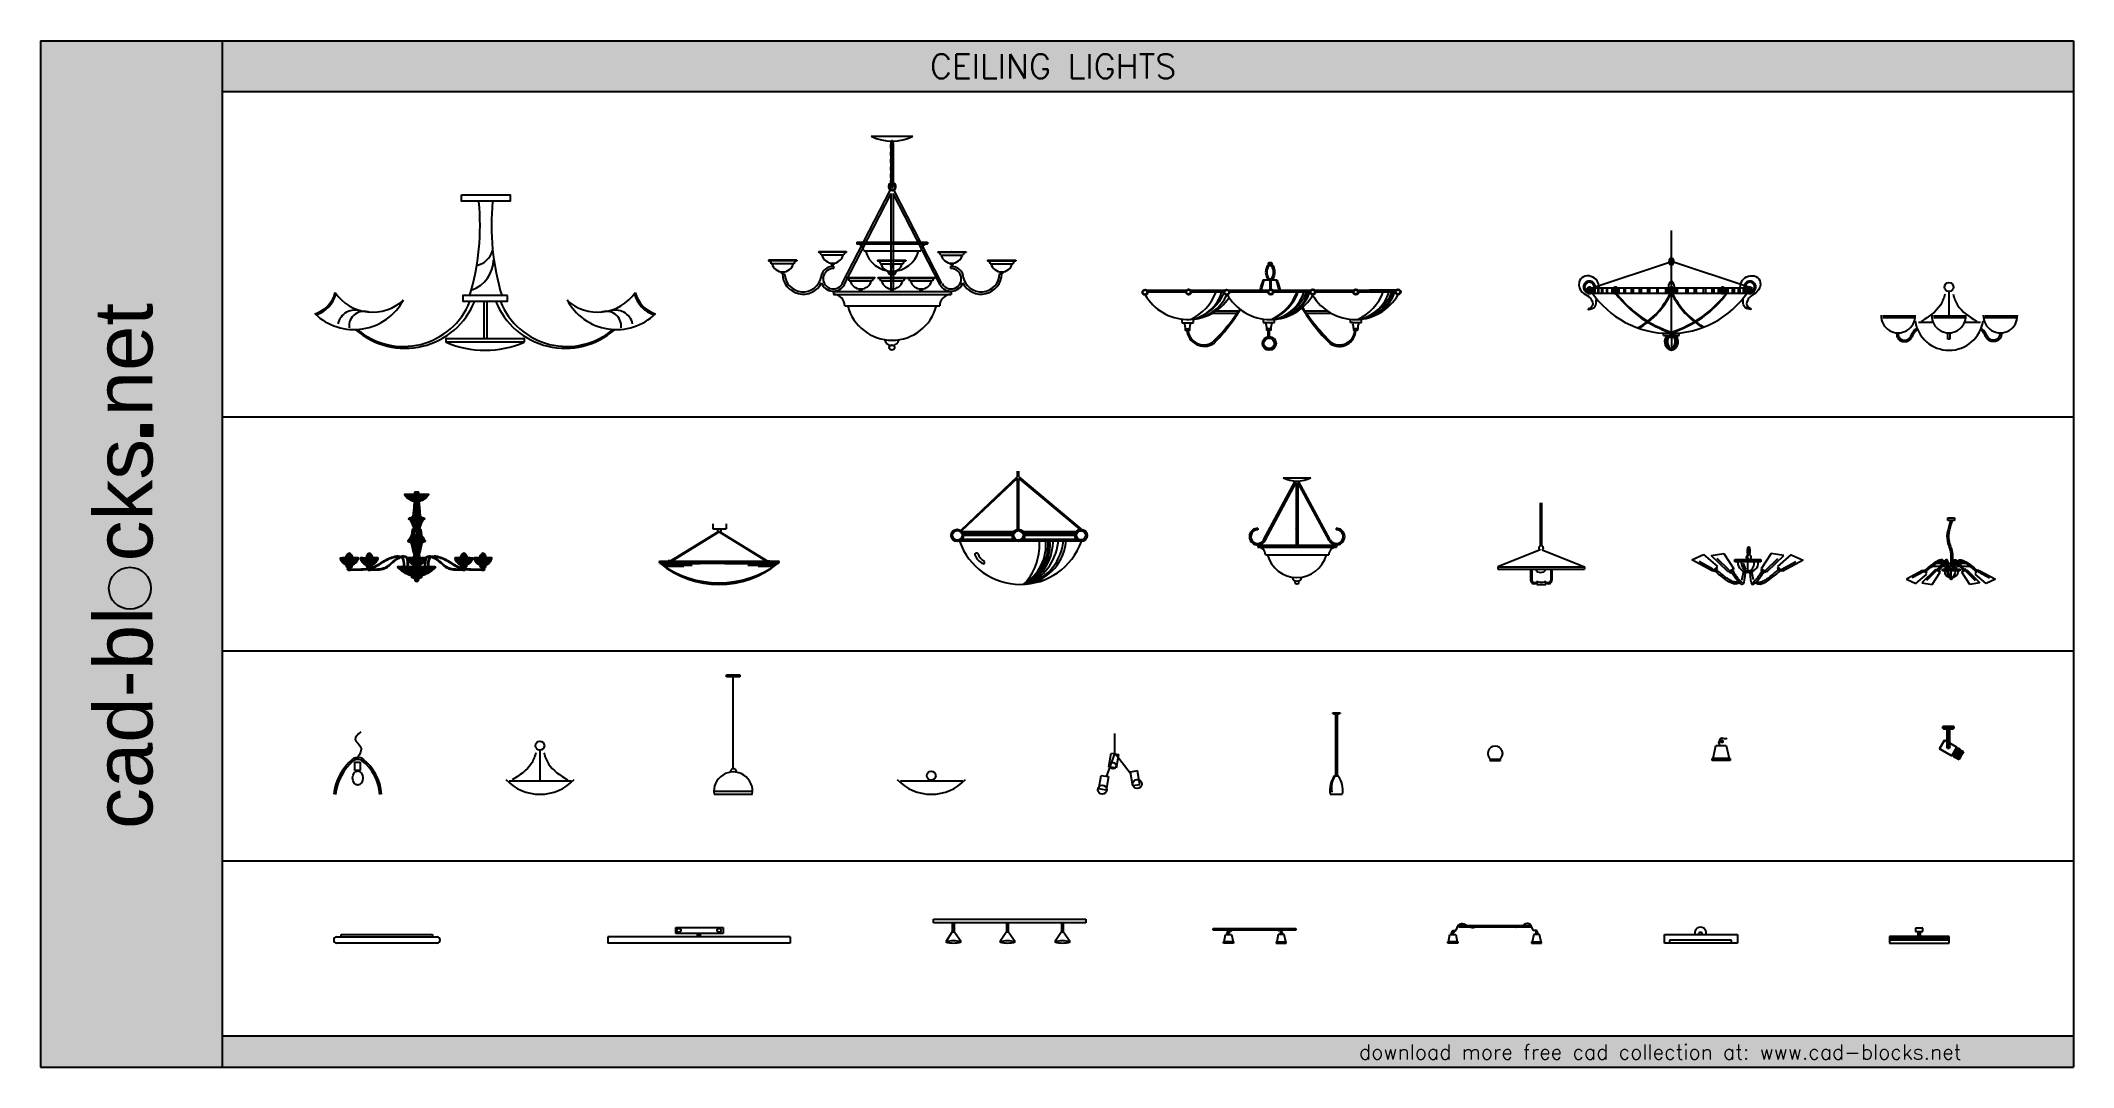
# Model space of a CAD drawing. Header units: millimetres. Extents: x 307 to 13667, y 28485 to 35234.
import ezdxf

# ---------------------------------------------------------------- set-up
doc = ezdxf.new("R2010")
doc.units = ezdxf.units.MM
doc.layers.add('www.cad-blocks.net', color=7, linetype='Continuous')
doc.styles.add('CHINA', font='romant', dxfattribs={"width": 0.8, "height": 150, "bigfont": 'fs64f'})
doc.styles.get("Standard").update_dxf_attribs({"font": 'arial.ttf'})

# ---------------------------------------------------------------- blocks, each defined once
blk = doc.blocks.new('A$C33B70AE6')
for p, q in [((1110, 323), (1110, 77)), ((1130, 323), (1130, 77))]:
    blk.add_line(p, q)
for points in [[(964, 1021), (1284, 1021), (1284, 981), (964, 981)], [(1266, 359), (973, 359), (973, 323), (1266, 323)], [(1375, 53), (864, 53), (864, 77), (1375, 77)]]:
    blk.add_lwpolyline(points, close=True)
for centre, radius, start, end in [((-501, 820), 1587, 342.9975, 5.7248), ((2748, 820), 1587, 174.2752, 197.0025), ((962, 596), 212, 289.7894, 359.4415), ((1034, 693), 139, 283.0306, 343.2279), ((-57, 428), 197, 286.9299, 345.8976), ((257, 504), 368, 225.8597, 332.1106), ((-51, 421), 197, 286.9299, 345.8976), ((379, 545), 295, 214.0119, 313.6015), ((593, 506), 493, 228.796, 338.1744), ((583, 495), 470, 229.8396, 338.1037), ((1646, 506), 493, 201.8256, 311.204), ((1656, 495), 470, 201.8963, 310.1604), ((1860, 545), 295, 226.3985, 325.9881), ((1983, 504), 368, 207.8894, 314.1403), ((2290, 421), 197, 194.1024, 253.0701), ((2297, 428), 197, 194.1024, 253.0701), ((264, 149), 115, 69.8392, 167.4043), ((323, 158), 98.2, 67.3267, 185.7337), ((1916, 158), 98.2, 354.2663, 112.6733), ((1976, 149), 115, 12.5957, 110.1608), ((1119, 639), 639, 246.3644, 293.6356)]:
    blk.add_arc(centre, radius, start, end)
blk = doc.blocks.new('A$C4D2A3BB9')
at = {"linetype": 'ByBlock'}
for p, q in [((675, 1407), (949, 1407)), ((485, 439), (801, 1054)), ((498, 431), (806, 1031)), ((804, 1031), (804, 394)), ((819, 1031), (819, 394)), ((1127, 431), (819, 1031)), ((1140, 439), (824, 1054)), ((581, 711), (581, 699)), ((581, 711), (1045, 711)), ((581, 699), (1045, 699)), ((1045, 711), (1045, 699)), ((0, 592), (0, 587)), ((186, 592), (0, 592)), ((186, 587), (0, 587)), ((168, 569), (18, 569)), ((186, 592), (186, 587)), ((328, 648), (328, 644)), ((513, 648), (328, 648)), ((513, 644), (328, 644)), ((495, 626), (346, 626)), ((428, 552), (428, 537)), ((513, 648), (513, 644)), ((626, 654), (1000, 654)), ((717, 592), (717, 587)), ((717, 592), (902, 592)), ((717, 587), (902, 587)), ((735, 569), (884, 569)), ((902, 592), (902, 587)), ((1112, 648), (1298, 648)), ((1112, 648), (1112, 644)), ((1112, 644), (1298, 644)), ((1130, 626), (1280, 626)), ((1197, 552), (1197, 537)), ((1298, 648), (1298, 644)), ((1439, 592), (1625, 592)), ((1439, 592), (1439, 587)), ((1439, 587), (1625, 587)), ((1457, 569), (1607, 569)), ((1625, 592), (1625, 587)), ((106, 503), (91, 503)), ((513, 479), (513, 475)), ((513, 479), (699, 479)), ((513, 475), (699, 475)), ((531, 457), (681, 457)), ((699, 479), (699, 475)), ((719, 479), (719, 475)), ((719, 479), (905, 479)), ((719, 475), (905, 475)), ((737, 457), (887, 457)), ((796, 503), (811, 503)), ((905, 479), (905, 475)), ((910, 479), (910, 475)), ((910, 479), (1096, 479)), ((910, 475), (1096, 475)), ((928, 457), (1078, 457)), ((1096, 479), (1096, 475)), ((1519, 503), (1534, 503)), ((426, 387), (426, 367)), ((426, 387), (1200, 387)), ((426, 367), (1200, 367)), ((501, 292), (1125, 292)), ((1200, 387), (1200, 367))]:
    blk.add_line(p, q, dxfattribs=at)
for centre, radius in [((812, 552), 7.5), ((811, 18), 17.7)]:
    blk.add_circle(centre, radius, dxfattribs=at)
for centre, radius, start, end in [((812, 1675), 301, 242.8762, 297.1238), ((934, 1341), 132, 173.5515, 180), ((934, 1341), 132, 180, 186.4485), ((873, 1348), 70.6, 164.7375, 173.5515), ((835, 1358), 31.3, 146.6249, 164.7375), ((934, 1341), 127, 173.5515, 180), ((934, 1341), 127, 180, 186.4485), ((873, 1348), 65.6, 164.7375, 173.5515), ((812, 1374), 3.45, 90, 146.6249), ((835, 1358), 26.3, 152.1437, 164.7375), ((812, 1374), 3.45, 33.3751, 90), ((789, 1358), 26.3, 15.2625, 27.8563), ((751, 1348), 65.6, 6.4485, 15.2625), ((789, 1358), 31.3, 15.2625, 33.3751), ((690, 1341), 127, 0, 6.4485), ((690, 1341), 127, 353.5515, 360), ((751, 1348), 70.6, 6.4485, 15.2625), ((690, 1341), 132, 360, 6.4485), ((690, 1341), 132, 353.5515, 0), ((934, 1292), 132, 173.5515, 180), ((934, 1292), 132, 180, 186.4485), ((934, 1244), 132, 173.5515, 180), ((934, 1244), 132, 180, 186.4485), ((934, 1195), 132, 173.5515, 180), ((873, 1334), 70.6, 186.4485, 195.2625), ((873, 1299), 70.6, 164.7375, 173.5515), ((873, 1285), 70.6, 186.4485, 195.2625), ((873, 1251), 70.6, 164.7375, 173.5515), ((873, 1237), 70.6, 186.4485, 195.2625), ((873, 1202), 70.6, 164.7375, 173.5515), ((835, 1309), 31.3, 146.6249, 164.7375), ((835, 1324), 31.3, 195.2625, 213.3751), ((835, 1261), 31.3, 146.6249, 164.7375), ((835, 1275), 31.3, 195.2625, 213.3751), ((835, 1212), 31.3, 146.6249, 164.7375), ((835, 1227), 31.3, 195.2625, 213.3751), ((934, 1292), 127, 173.5515, 180), ((934, 1292), 127, 180, 186.4485), ((934, 1244), 127, 173.5515, 180), ((934, 1244), 127, 180, 186.4485), ((934, 1195), 127, 173.5515, 180), ((873, 1334), 65.6, 186.4485, 195.2625), ((873, 1299), 65.6, 164.7375, 173.5515), ((873, 1285), 65.6, 186.4485, 195.2625), ((873, 1251), 65.6, 164.7375, 173.5515), ((873, 1237), 65.6, 186.4485, 195.2625), ((873, 1202), 65.6, 164.7375, 173.5515), ((812, 1324), 3.45, 90, 146.6249), ((812, 1308), 3.45, 213.3751, 270), ((812, 1276), 3.45, 90, 146.6249), ((812, 1259), 3.45, 213.3751, 270), ((812, 1227), 3.45, 90, 146.6249), ((812, 1211), 3.45, 213.3751, 270), ((835, 1309), 26.3, 152.1437, 164.7375), ((835, 1324), 26.3, 195.2625, 207.8563), ((835, 1261), 26.3, 152.1437, 164.7375), ((835, 1275), 26.3, 195.2625, 207.8563), ((835, 1212), 26.3, 152.1437, 164.7375), ((835, 1227), 26.3, 195.2625, 207.8563), ((812, 1324), 3.45, 33.3751, 90), ((789, 1309), 26.3, 15.2625, 27.8563), ((789, 1324), 26.3, 332.1437, 344.7375), ((812, 1308), 3.45, 270, 326.6249), ((812, 1276), 3.45, 33.3751, 90), ((789, 1261), 26.3, 15.2625, 27.8563), ((789, 1275), 26.3, 332.1437, 344.7375), ((812, 1259), 3.45, 270, 326.6249), ((812, 1227), 3.45, 33.3751, 90), ((789, 1212), 26.3, 15.2625, 27.8563), ((789, 1227), 26.3, 332.1437, 344.7375), ((812, 1211), 3.45, 270, 326.6249), ((751, 1334), 65.6, 344.7375, 353.5515), ((751, 1299), 65.6, 6.4485, 15.2625), ((751, 1285), 65.6, 344.7375, 353.5515), ((751, 1251), 65.6, 6.4485, 15.2625), ((751, 1237), 65.6, 344.7375, 353.5515), ((751, 1202), 65.6, 6.4485, 15.2625), ((789, 1309), 31.3, 15.2625, 33.3751), ((789, 1324), 31.3, 326.6249, 344.7375), ((789, 1261), 31.3, 15.2625, 33.3751), ((789, 1275), 31.3, 326.6249, 344.7375), ((789, 1212), 31.3, 15.2625, 33.3751), ((789, 1227), 31.3, 326.6249, 344.7375), ((690, 1292), 127, 0, 6.4485), ((690, 1292), 127, 353.5515, 360), ((690, 1244), 127, 0, 6.4485), ((690, 1244), 127, 353.5515, 360), ((690, 1195), 127, 0, 6.4485), ((751, 1334), 70.6, 344.7375, 353.5515), ((751, 1299), 70.6, 6.4485, 15.2625), ((751, 1285), 70.6, 344.7375, 353.5515), ((751, 1251), 70.6, 6.4485, 15.2625), ((751, 1237), 70.6, 344.7375, 353.5515), ((751, 1202), 70.6, 6.4485, 15.2625), ((690, 1292), 132, 360, 6.4485), ((690, 1292), 132, 353.5515, 0), ((690, 1244), 132, 360, 6.4485), ((690, 1244), 132, 353.5515, 0), ((690, 1195), 132, 360, 6.4485), ((813, 1076), 24.7, 115.293, 69.0105), ((813, 1076), 19.7, 121.1496, 64.3449), ((934, 1195), 132, 180, 186.4485), ((934, 1147), 132, 173.5515, 180), ((934, 1147), 132, 180, 186.4485), ((934, 1104), 132, 173.5515, 180), ((934, 1104), 132, 180, 186.4485), ((873, 1188), 70.6, 186.4485, 195.2625), ((873, 1154), 70.6, 164.7375, 173.5515), ((873, 1140), 70.6, 186.4485, 195.2625), ((873, 1111), 70.6, 164.7375, 173.5515), ((873, 1097), 70.6, 186.4485, 195.2625), ((835, 1164), 31.3, 146.6249, 164.7375), ((835, 1178), 31.3, 195.2625, 213.3751), ((835, 1121), 31.3, 146.6249, 164.7375), ((835, 1130), 31.3, 195.2625, 213.3751), ((835, 1087), 31.3, 195.2625, 213.3751), ((934, 1195), 127, 180, 186.4485), ((934, 1147), 127, 173.5515, 180), ((934, 1147), 127, 180, 186.4485), ((934, 1104), 127, 173.5515, 180), ((934, 1104), 127, 180, 186.4485), ((873, 1188), 65.6, 186.4485, 195.2625), ((873, 1154), 65.6, 164.7375, 173.5515), ((873, 1140), 65.6, 186.4485, 195.2625), ((873, 1111), 65.6, 164.7375, 173.5515), ((873, 1097), 65.6, 186.4485, 195.2625), ((812, 1179), 3.45, 90, 146.6249), ((812, 1162), 3.45, 213.3751, 270), ((812, 1137), 3.45, 90, 146.6249), ((812, 1114), 3.45, 213.3751, 270), ((812, 1072), 3.45, 213.3751, 270), ((835, 1164), 26.3, 152.1437, 164.7375), ((835, 1178), 26.3, 195.2625, 207.8563), ((835, 1121), 26.3, 152.1437, 164.7375), ((835, 1130), 26.3, 195.2625, 207.8563), ((835, 1087), 26.3, 195.2625, 207.8563), ((812, 1179), 3.45, 33.3751, 90), ((789, 1164), 26.3, 15.2625, 27.8563), ((789, 1178), 26.3, 332.1437, 344.7375), ((812, 1162), 3.45, 270, 326.6249), ((812, 1137), 3.45, 33.3751, 90), ((789, 1121), 26.3, 15.2625, 27.8563), ((789, 1130), 26.3, 332.1437, 344.7375), ((812, 1114), 3.45, 270, 326.6249), ((789, 1087), 26.3, 332.1437, 344.7375), ((812, 1072), 3.45, 270, 326.6249), ((751, 1188), 65.6, 344.7375, 353.5515), ((751, 1154), 65.6, 6.4485, 15.2625), ((751, 1140), 65.6, 344.7375, 353.5515), ((751, 1111), 65.6, 6.4485, 15.2625), ((751, 1097), 65.6, 344.7375, 353.5515), ((789, 1164), 31.3, 15.2625, 33.3751), ((789, 1178), 31.3, 326.6249, 344.7375), ((789, 1121), 31.3, 15.2625, 33.3751), ((789, 1130), 31.3, 326.6249, 344.7375), ((789, 1087), 31.3, 326.6249, 344.7375), ((690, 1195), 127, 353.5515, 360), ((690, 1147), 127, 0, 6.4485), ((690, 1147), 127, 353.5515, 360), ((690, 1104), 127, 0, 6.4485), ((690, 1104), 127, 353.5515, 360), ((751, 1188), 70.6, 344.7375, 353.5515), ((751, 1154), 70.6, 6.4485, 15.2625), ((751, 1140), 70.6, 344.7375, 353.5515), ((751, 1111), 70.6, 6.4485, 15.2625), ((751, 1097), 70.6, 344.7375, 353.5515), ((690, 1195), 132, 353.5515, 0), ((690, 1147), 132, 360, 6.4485), ((690, 1147), 132, 353.5515, 0), ((690, 1104), 132, 360, 6.4485), ((690, 1104), 132, 353.5515, 0), ((581, 654), 45, 0, 90), ((812, 715), 4.5, 178.1028, 1.8972), ((1045, 654), 45, 90, 180), ((0, 569), 18, 0, 90), ((93, 587), 72.2, 194.4847, 345.5153), ((93, 593), 1.8, 178.1028, 1.8972), ((186, 569), 18, 90, 180), ((328, 626), 18, 0, 90), ((426, 470), 82.1, 88.4513, 176.5639), ((421, 644), 72.2, 194.4847, 345.5153), ((426, 470), 67.1, 88.1051, 331.7522), ((421, 575), 11.7, 191.0622, 349.204), ((421, 650), 1.8, 178.1028, 1.8972), ((513, 626), 18, 90, 180), ((812, 699), 180, 194.4847, 345.5153), ((717, 569), 18, 0, 90), ((809, 587), 72.2, 194.4847, 345.5153), ((809, 593), 1.8, 178.1028, 1.8972), ((902, 569), 18, 90, 180), ((1112, 626), 18, 0, 90), ((1204, 644), 72.2, 194.4847, 345.5153), ((1200, 470), 67.1, 208.2478, 91.8949), ((1204, 575), 11.7, 190.796, 348.9378), ((1200, 470), 82.1, 3.4361, 91.5487), ((1204, 650), 1.8, 178.1028, 1.8972), ((1298, 626), 18, 90, 180), ((1439, 569), 18, 0, 90), ((1532, 587), 72.2, 194.4847, 345.5153), ((1532, 593), 1.8, 178.1028, 1.8972), ((1625, 569), 18, 90, 180), ((93, 518), 11.7, 191.0622, 349.204), ((227, 505), 136, 180.9693, 333.1361), ((227, 505), 121, 181.0899, 348.7671), ((426, 470), 82.1, 198.6678, 331.7522), ((227, 505), 136, 346.2227, 348.0542), ((513, 457), 18, 0, 90), ((606, 475), 72.2, 194.4847, 345.5153), ((606, 406), 11.7, 190.796, 348.9378), ((699, 457), 18, 90, 180), ((719, 457), 18, 0, 90), ((812, 475), 72.2, 194.4847, 345.5153), ((812, 526), 29.3, 190.796, 348.9378), ((809, 518), 11.7, 190.796, 348.9378), ((811, 406), 11.7, 190.796, 348.9378), ((905, 457), 18, 90, 180), ((910, 457), 18, 0, 90), ((1003, 475), 72.2, 194.4847, 345.5153), ((1003, 406), 11.7, 190.796, 348.9378), ((1096, 457), 18, 90, 180), ((1200, 470), 82.1, 208.2478, 341.3322), ((1398, 505), 136, 191.9458, 193.7773), ((1398, 505), 136, 206.8639, 359.0307), ((1398, 505), 121, 191.2329, 358.9101), ((1532, 518), 11.7, 190.796, 348.9378), ((426, 292), 75, 0, 90), ((812, 367), 301, 194.4847, 345.5153), ((606, 394), 7.5, 178.1028, 1.8972), ((812, 394), 7.5, 178.1028, 1.8972), ((1003, 394), 7.5, 178.1028, 1.8972), ((1200, 292), 75, 90, 180), ((811, 80), 48.8, 190.796, 348.9378)]:
    blk.add_arc(centre, radius, start, end, dxfattribs=at)
blk = doc.blocks.new('A$C7B5B6675')
for p, q in [((835, 557), (840, 557)), ((846, 557), (840, 557)), ((792, 462), (886, 462)), ((839, 401), (839, 462)), ((847, 400), (847, 462)), ((30, 394), (290, 394)), ((33, 390), (287, 390)), ((34, 388), (287, 388)), ((35, 384), (286, 384)), ((40, 394), (40, 394)), ((318, 394), (542, 394)), ((320, 390), (539, 390)), ((321, 388), (538, 388)), ((322, 384), (537, 384)), ((566, 394), (830, 394)), ((566, 394), (567, 394)), ((570, 390), (827, 390)), ((571, 388), (827, 388)), ((572, 384), (826, 384)), ((858, 394), (1107, 394)), ((860, 390), (1104, 390)), ((861, 388), (1103, 388)), ((862, 384), (1103, 384)), ((1134, 394), (1389, 394)), ((1137, 390), (1387, 390)), ((1138, 388), (1386, 388)), ((1138, 384), (1385, 384)), ((1417, 394), (1666, 394)), ((1420, 390), (1663, 390)), ((1420, 388), (1663, 388)), ((1421, 384), (1662, 384)), ((1666, 394), (1493, 394)), ((1663, 390), (1495, 390)), ((1663, 388), (1496, 388)), ((1662, 384), (1496, 384)), ((260, 204), (260, 182)), ((260, 181), (276, 181)), ((275, 181), (319, 181)), ((318, 181), (335, 181)), ((335, 182), (335, 204)), ((457, 243), (621, 243)), ((485, 260), (626, 260)), ((794, 206), (794, 182)), ((794, 182), (810, 182)), ((809, 182), (853, 182)), ((852, 182), (869, 182)), ((869, 182), (869, 206)), ((1060, 260), (1214, 260)), ((1074, 243), (1242, 243)), ((1365, 206), (1365, 183)), ((1365, 184), (1381, 184)), ((1380, 183), (1424, 183)), ((1423, 183), (1440, 183)), ((1440, 183), (1440, 206)), ((827, 89), (827, 130)), ((835, 89), (835, 130))]:
    blk.add_line(p, q)
for centre, radius in [((304, 383), 17.9), ((844, 383), 17.9), ((1120, 383), 17.9), ((1403, 383), 17.9), ((1680, 383), 17.9), ((18, 381), 17.9), ((17, 381), 14.2), ((303, 383), 13.7), ((554, 381), 17.9), ((555, 381), 14.2), ((843, 383), 13.7), ((1120, 383), 13.7), ((1403, 383), 13.7), ((1680, 383), 13.3), ((834, 45), 44.7), ((833, 45), 34.3)]:
    blk.add_circle(centre, radius)
for centre, radius, start, end in [((878, 520), 66.6, 154.6389, 168.8919), ((855, 531), 41.1, 131.149, 154.6389), ((878, 520), 58.1, 154.6389, 168.8919), ((855, 531), 32.6, 131.149, 154.6389), ((831, 569), 4.88, 124.8605, 236.3854), ((840, 521), 53.4, 77.6545, 102.3455), ((840, 617), 53.4, 257.6545, 282.3455), ((840, 547), 19.4, 117.9254, 131.149), ((840, 547), 10.9, 90, 131.149), ((840, 547), 10.9, 48.851, 90), ((826, 531), 32.6, 25.3611, 48.851), ((840, 547), 19.4, 48.851, 63.8603), ((848, 569), 4.88, 303.6146, 55.1395), ((826, 531), 41.1, 25.3611, 48.851), ((803, 520), 58.1, 11.1081, 25.3611), ((803, 520), 66.6, 11.1081, 25.3611), ((-455, 785), 1289, 342.4154, 345.4932), ((-401, 767), 1240, 342.598, 345.7926), ((914, 513), 104, 168.8919, 180), ((914, 513), 104, 180, 191.1081), ((878, 505), 66.6, 191.1081, 205.3611), ((855, 495), 41.1, 205.3611, 216.0105), ((914, 513), 95.5, 168.8919, 180), ((914, 513), 95.5, 180, 191.1081), ((878, 505), 58.1, 191.1081, 205.3611), ((840, 491), 28, 227.4607, 313.3457), ((855, 495), 32.6, 205.3611, 214.069), ((840, 483), 14, 207.2363, 323.7518), ((841, 486), 15.3, 311.7455, 339.9923), ((803, 505), 58.1, 334.6389, 348.8919), ((826, 495), 41.1, 324.4509, 334.6389), ((766, 513), 95.5, 0, 11.1081), ((766, 513), 95.5, 348.8919, 360), ((803, 505), 66.6, 334.6389, 348.8919), ((766, 513), 104, 360, 11.1081), ((766, 513), 104, 348.8919, 0), ((2029, 761), 1189, 194.5679, 197.9064), ((2050, 769), 1203, 194.7617, 198.0647), ((300, 527), 325, 210.2006, 326.2299), ((179, 498), 326, 294.76, 339.6708), ((263, 467), 273, 283.9077, 342.3614), ((307, 471), 269, 275.3287, 337.3419), ((263, 495), 299, 283.6586, 337.9827), ((-362, 911), 1189, 313.684, 327.4248), ((-404, 913), 1231, 315.0042, 328.3683), ((840, 527), 325, 208.7179, 331.2821), ((711, 498), 326, 294.76, 339.6708), ((719, 498), 326, 294.76, 339.6708), ((803, 467), 273, 283.9077, 342.3614), ((836, 474), 273, 276.8276, 340.9344), ((847, 471), 269, 275.3287, 341.3007), ((803, 495), 299, 283.6586, 338.3843), ((2112, 921), 1242, 211.1485, 224.9648), ((2131, 975), 1282, 212.67, 226.0671), ((1399, 527), 325, 210.5347, 330.1924), ((1278, 498), 326, 294.76, 339.6708), ((1395, 474), 273, 276.8276, 340.9344), ((1362, 467), 273, 283.9077, 342.3614), ((1406, 471), 269, 275.3287, 341.3007), ((1363, 495), 299, 283.6586, 338.3843), ((172, 138), 112, 358.9657, 23.0876), ((284, 133), 2.4, 92.6231, 267.3769), ((297, 107), 31.5, 65.9789, 114.0211), ((407, 141), 97.1, 154.9809, 182.9182), ((310, 133), 2.4, 272.6231, 87.3769), ((706, 140), 112, 358.9657, 22.0667), ((818, 135), 2.4, 92.6231, 267.3769), ((831, 109), 31.5, 65.9789, 114.0211), ((941, 143), 97.1, 156.3449, 182.9182), ((844, 135), 2.4, 272.6231, 87.3769), ((1277, 140), 112, 358.9657, 23.0876), ((1389, 135), 2.4, 92.6231, 267.3769), ((1402, 109), 31.5, 65.9789, 114.0211), ((1512, 143), 97.1, 154.9809, 182.9182), ((1415, 135), 2.4, 272.6231, 87.3769), ((297, 160), 31.5, 245.9789, 294.0211), ((406, 140), 114, 184.8973, 301.7626), ((405, 142), 106, 184.9222, 300.9861), ((831, 162), 31.5, 245.9789, 294.0211), ((1294, 134), 109, 236.74, 357.9216), ((1295, 137), 102, 237.6911, 356.4943), ((1402, 162), 31.5, 245.9789, 294.0211)]:
    blk.add_arc(centre, radius, start, end)
blk = doc.blocks.new('A$C5BF2733F')
for p, q in [((608, 349), (608, 787)), ((81, 409), (608, 584)), ((1116, 415), (608, 584)), ((80, 411), (1112, 411)), ((87, 376), (87, 411)), ((91, 376), (91, 411)), ((104, 376), (104, 411)), ((108, 376), (108, 411)), ((127, 376), (127, 411)), ((132, 376), (132, 411)), ((151, 376), (151, 411)), ((157, 376), (157, 411)), ((183, 376), (183, 411)), ((189, 376), (189, 411)), ((218, 376), (218, 411)), ((223, 376), (223, 411)), ((259, 376), (259, 411)), ((264, 376), (264, 411)), ((298, 376), (298, 411)), ((307, 376), (307, 411)), ((346, 376), (346, 411)), ((359, 376), (359, 411)), ((399, 376), (399, 411)), ((411, 376), (411, 411)), ((454, 376), (454, 411)), ((467, 376), (467, 411)), ((514, 376), (514, 411)), ((522, 376), (522, 411)), ((571, 376), (571, 411)), ((583, 376), (583, 411)), ((608, 113), (608, 411)), ((635, 376), (635, 411)), ((648, 376), (648, 411)), ((705, 376), (705, 411)), ((718, 376), (718, 411)), ((760, 376), (760, 411)), ((772, 376), (772, 411)), ((819, 376), (819, 411)), ((834, 376), (834, 411)), ((877, 376), (877, 411)), ((890, 376), (890, 411)), ((918, 376), (918, 411)), ((928, 376), (928, 411)), ((967, 376), (967, 411)), ((980, 376), (980, 411)), ((1010, 376), (1010, 411)), ((1022, 376), (1022, 411)), ((1049, 376), (1049, 411)), ((1060, 376), (1060, 411)), ((1082, 376), (1082, 411)), ((1090, 376), (1090, 411)), ((1100, 376), (1100, 411)), ((1107, 376), (1107, 411)), ((1140, 407), (1133, 410)), ((80, 376), (1112, 376)), ((555, 113), (660, 113)), ((555, 97), (555, 113)), ((555, 97), (660, 97)), ((571, 86), (644, 86)), ((580, 86), (580, 97)), ((608, 113), (608, 0)), ((635, 86), (635, 97)), ((660, 97), (660, 113))]:
    blk.add_line(p, q)
for centre, radius, start, end in [((69, 416), 39.2, 352.0885, 254.2688), ((69, 416), 37.2, 352.0885, 251.8597), ((69, 416), 36.2, 352.0885, 250.7252), ((69, 416), 34.2, 352.0885, 248.5141), ((69, 416), 33.2, 352.0885, 247.4148), ((69, 416), 31.2, 352.0885, 245.1854), ((649, 411), 61.4, 131.5994, 217.8165), ((567, 411), 61.4, 322.1835, 48.4006), ((1124, 416), 39.2, 284.4629, 187.9115), ((1124, 416), 37.2, 286.6437, 187.9115), ((1124, 416), 36.2, 287.677, 187.9115), ((1124, 416), 34.2, 289.691, 187.9115), ((1124, 416), 33.2, 290.6919, 187.9115), ((1124, 416), 31.2, 292.7162, 187.9115), ((69, 416), 39.2, 287.6324, 297.1377), ((69, 416), 36.2, 291.2966, 297.1377), ((69, 416), 37.2, 290.1161, 297.1377), ((69, 416), 38.2, 288.9018, 297.1377), ((69, 416), 32.2, 295.9441, 297.1377), ((69, 416), 33.2, 294.7718, 297.1377), ((69, 416), 34.2, 293.6121, 297.1377), ((597, 729), 619, 213.8703, 325.885), ((69, 416), 35.2, 292.457, 297.1377), ((839, 826), 749, 217.6331, 252.0283), ((839, 826), 744, 217.6331, 252.0283), ((135, 600), 518, 299.4816, 334.5534), ((135, 600), 523, 299.4816, 334.5534), ((377, 826), 744, 287.9717, 323.0732), ((377, 826), 749, 287.9717, 323.0732), ((1081, 600), 523, 205.4466, 239.4608), ((1081, 600), 518, 205.4466, 239.4608), ((1124, 416), 38.2, 242.8623, 248.6448), ((1124, 416), 39.2, 242.8623, 249.8692), ((1124, 416), 36.2, 242.8623, 246.2827), ((1124, 416), 37.2, 242.8623, 247.4543), ((1124, 416), 34.2, 242.8623, 243.9469), ((1124, 416), 35.2, 242.8623, 245.1173), ((622, 57), 58.5, 149.586, 256.1167), ((639, 61), 68, 157.6124, 242.8002), ((661, 58), 78.6, 158.6542, 227.3372), ((577, 61), 68, 297.1998, 22.3876), ((554, 58), 78.6, 312.6628, 21.3458), ((594, 57), 58.5, 283.8833, 30.414)]:
    blk.add_arc(centre, radius, start, end)
for centre, major_axis, ratio in [((600, 591), (4.71, -0.67), 0.264664), ((599, 585), (4.76, 0), 0.264664), ((599, 580), (4.76, 0), 0.264664), ((600, 575), (4.69, 0.78), 0.264664), ((601, 570), (4.47, 1.63), 0.264664), ((602, 596), (4.08, -2.45), 0.264664), ((608, 583), (0, -13.4), 0.298592), ((608, 601), (0, -4.65), 0.333584), ((608, 564), (0, -4.65), 0.333584), ((62, 401), (4.71, -0.67), 0.264664), ((63, 406), (4.08, -2.45), 0.264664), ((70, 393), (0, -13.4), 0.298592), ((70, 411), (0, -4.65), 0.333584), ((232, 401), (4.71, -0.67), 0.264664), ((234, 406), (4.08, -2.45), 0.264664), ((240, 393), (0, -13.4), 0.298592), ((240, 411), (0, -4.65), 0.333584), ((600, 401), (4.71, -0.67), 0.264664), ((602, 406), (4.08, -2.45), 0.264664), ((608, 393), (0, -13.4), 0.298592), ((608, 411), (0, -4.65), 0.333584), ((937, 401), (4.71, -0.67), 0.264664), ((938, 406), (4.08, -2.45), 0.264664), ((945, 393), (0, -13.4), 0.298592), ((945, 411), (0, -4.65), 0.333584), ((1114, 401), (4.71, -0.67), 0.264664), ((1116, 406), (4.08, -2.45), 0.264664), ((1122, 393), (0, -13.4), 0.298592), ((1122, 411), (0, -4.65), 0.333584), ((61, 396), (4.76, 0), 0.264664), ((61, 390), (4.76, 0), 0.264664), ((62, 385), (4.69, 0.78), 0.264664), ((63, 380), (4.47, 1.63), 0.264664), ((70, 375), (0, -4.65), 0.333584), ((232, 396), (4.76, 0), 0.264664), ((232, 390), (4.76, 0), 0.264664), ((232, 385), (4.69, 0.78), 0.264664), ((233, 380), (4.47, 1.63), 0.264664), ((240, 375), (0, -4.65), 0.333584), ((599, 396), (4.76, 0), 0.264664), ((599, 390), (4.76, 0), 0.264664), ((600, 385), (4.69, 0.78), 0.264664), ((601, 380), (4.47, 1.63), 0.264664), ((608, 375), (0, -4.65), 0.333584), ((936, 396), (4.76, 0), 0.264664), ((936, 390), (4.76, 0), 0.264664), ((937, 385), (4.69, 0.78), 0.264664), ((938, 380), (4.47, 1.63), 0.264664), ((945, 375), (0, -4.65), 0.333584), ((1113, 396), (4.76, 0), 0.264664), ((1113, 390), (4.76, 0), 0.264664), ((1114, 385), (4.69, 0.78), 0.264664), ((1115, 380), (4.47, 1.63), 0.264664), ((1122, 375), (0, -4.65), 0.333584)]:
    blk.add_ellipse(centre, major_axis=major_axis, ratio=ratio)
at = {"extrusion": (0, 0, -1)}
for centre, major_axis in [((615, 596), (-4.08, -2.45)), ((615, 570), (-4.47, 1.63)), ((616, 591), (-4.71, -0.67)), ((616, 575), (-4.69, 0.78)), ((617, 585), (-4.76, 0)), ((617, 580), (-4.76, 0)), ((76, 406), (-4.08, -2.45)), ((78, 401), (-4.71, -0.67)), ((247, 406), (-4.08, -2.45)), ((248, 401), (-4.71, -0.67)), ((615, 406), (-4.08, -2.45)), ((616, 401), (-4.71, -0.67)), ((951, 406), (-4.08, -2.45)), ((953, 401), (-4.71, -0.67)), ((1129, 406), (-4.08, -2.45)), ((1130, 401), (-4.71, -0.67)), ((77, 380), (-4.47, 1.63)), ((78, 385), (-4.69, 0.78)), ((79, 396), (-4.76, 0)), ((79, 390), (-4.76, 0)), ((247, 380), (-4.47, 1.63)), ((249, 396), (-4.76, 0)), ((249, 390), (-4.76, 0)), ((248, 385), (-4.69, 0.78)), ((615, 380), (-4.47, 1.63)), ((616, 385), (-4.69, 0.78)), ((617, 396), (-4.76, 0)), ((617, 390), (-4.76, 0)), ((952, 380), (-4.47, 1.63)), ((953, 385), (-4.69, 0.78)), ((954, 396), (-4.76, 0)), ((954, 390), (-4.76, 0)), ((1129, 380), (-4.47, 1.63)), ((1130, 385), (-4.69, 0.78)), ((1131, 396), (-4.76, 0)), ((1131, 390), (-4.76, 0))]:
    blk.add_ellipse(centre, major_axis=major_axis, ratio=0.264664, dxfattribs=at)
for points, knots in [([(608, 560), (609, 560), (610, 560), (612, 560), (612, 561), (614, 561), (614, 562), (615, 562), (616, 563), (617, 564), (617, 564), (618, 565), (618, 566), (619, 567), (619, 567), (620, 569), (620, 569), (621, 571), (621, 572), (621, 574), (622, 576), (622, 578), (622, 579), (622, 583), (622, 586), (622, 589), (622, 591), (621, 593), (621, 595), (620, 597), (620, 597), (619, 599), (619, 600), (618, 601), (618, 602), (617, 603), (616, 603), (615, 604), (614, 605), (613, 606), (612, 606), (610, 606), (609, 607), (607, 607), (606, 606), (605, 606), (604, 606), (602, 605), (602, 605), (601, 604), (600, 603), (599, 603), (599, 602), (598, 601), (598, 600), (597, 599), (597, 598), (596, 597), (596, 596), (595, 594), (595, 594), (595, 592), (595, 590), (594, 587), (594, 585), (594, 582), (594, 580), (595, 577), (595, 575), (595, 573), (595, 572), (596, 570), (596, 569), (597, 568), (597, 567), (598, 566), (598, 565), (599, 564), (600, 563), (601, 562), (602, 562), (603, 561), (604, 561), (605, 560), (606, 560), (607, 560), (608, 560), (608, 560)], [0, 0, 0, 0, 0.071705, 0.071705, 0.14341, 0.14341, 0.215115, 0.215115, 0.286821, 0.286821, 0.358526, 0.358526, 0.477324, 0.477324, 0.596123, 0.596123, 0.714921, 0.714921, 0.946015, 0.946015, 1.177109, 1.177109, 1.408203, 1.408203, 1.875923, 1.875923, 2.125054, 2.125054, 2.374185, 2.374185, 2.534035, 2.534035, 2.693885, 2.693885, 2.801843, 2.801843, 2.909802, 2.909802, 2.98541, 2.98541, 3.061018, 3.061018, 3.136626, 3.136626, 3.212234, 3.212234, 3.287842, 3.287842, 3.36345, 3.36345, 3.439058, 3.439058, 3.514666, 3.514666, 3.659315, 3.659315, 3.803963, 3.803963, 3.948612, 3.948612, 4.093261, 4.093261, 4.396831, 4.396831, 4.700401, 4.700401, 5.003971, 5.003971, 5.30754, 5.30754, 5.507561, 5.507561, 5.674858, 5.674858, 5.811246, 5.811246, 5.925532, 5.925532, 6.021614, 6.021614, 6.117695, 6.117695, 6.186813, 6.186813, 6.255931, 6.255931, 6.283185, 6.283185, 6.283185, 6.283185]), ([(134, 412), (131, 428), (124, 476), (37, 505), (-11, 441), (14, 379), (62, 359), (89, 327), (97, 286), (40, 262), (113, 277), (113, 310), (113, 335), (116, 339), (117, 339)], [0, 0, 0, 0, 47.459809, 140.266315, 188.783748, 254.989577, 306.324759, 339.846493, 381.751883, 409.349994, 451.321505, 489.941616, 511.165292, 511.310432, 511.310432, 511.310432, 511.310432]), ([(70, 370), (71, 370), (72, 370), (73, 371), (74, 371), (75, 372), (76, 372), (77, 373), (78, 373), (78, 374), (79, 374), (80, 375), (80, 376), (81, 377), (81, 378), (81, 379), (82, 380), (82, 381), (83, 382), (83, 385), (83, 386), (84, 388), (84, 390), (84, 393), (84, 396), (83, 400), (83, 401), (83, 404), (83, 405), (82, 407), (82, 408), (81, 409), (81, 410), (80, 411), (79, 412), (78, 413), (78, 414), (76, 415), (76, 415), (74, 416), (74, 416), (72, 417), (71, 417), (69, 417), (68, 417), (66, 416), (66, 416), (64, 415), (63, 415), (62, 414), (62, 414), (61, 413), (61, 412), (60, 411), (59, 410), (59, 409), (58, 408), (58, 407), (58, 406), (57, 405), (57, 404), (56, 402), (56, 400), (56, 397), (56, 395), (56, 392), (56, 390), (56, 387), (56, 386), (57, 383), (57, 382), (58, 380), (58, 379), (59, 378), (59, 377), (60, 376), (60, 375), (61, 374), (62, 374), (63, 373), (63, 372), (65, 371), (66, 371), (67, 370), (68, 370), (69, 370), (69, 370), (70, 370)], [0, 0, 0, 0, 0.071705, 0.071705, 0.14341, 0.14341, 0.215115, 0.215115, 0.286821, 0.286821, 0.358526, 0.358526, 0.477324, 0.477324, 0.596123, 0.596123, 0.714921, 0.714921, 0.946015, 0.946015, 1.177109, 1.177109, 1.408203, 1.408203, 1.875923, 1.875923, 2.125054, 2.125054, 2.374185, 2.374185, 2.534035, 2.534035, 2.693885, 2.693885, 2.801843, 2.801843, 2.909802, 2.909802, 2.98541, 2.98541, 3.061018, 3.061018, 3.136626, 3.136626, 3.212234, 3.212234, 3.287842, 3.287842, 3.36345, 3.36345, 3.439058, 3.439058, 3.514666, 3.514666, 3.659315, 3.659315, 3.803963, 3.803963, 3.948612, 3.948612, 4.093261, 4.093261, 4.396831, 4.396831, 4.700401, 4.700401, 5.003971, 5.003971, 5.30754, 5.30754, 5.507561, 5.507561, 5.674858, 5.674858, 5.811246, 5.811246, 5.925532, 5.925532, 6.021614, 6.021614, 6.117695, 6.117695, 6.186813, 6.186813, 6.255931, 6.255931, 6.283185, 6.283185, 6.283185, 6.283185]), ([(240, 370), (241, 370), (242, 370), (244, 371), (245, 371), (246, 372), (247, 372), (248, 373), (248, 373), (249, 374), (249, 374), (250, 375), (251, 376), (251, 377), (252, 378), (252, 379), (252, 380), (253, 381), (253, 382), (254, 385), (254, 386), (254, 388), (254, 390), (254, 393), (254, 396), (254, 400), (254, 401), (253, 404), (253, 405), (253, 407), (252, 408), (252, 409), (251, 410), (250, 411), (250, 412), (249, 413), (248, 414), (247, 415), (246, 415), (245, 416), (244, 416), (242, 417), (242, 417), (240, 417), (239, 417), (237, 416), (236, 416), (235, 415), (234, 415), (233, 414), (232, 414), (232, 413), (231, 412), (230, 411), (230, 410), (229, 409), (229, 408), (228, 407), (228, 406), (228, 405), (228, 404), (227, 402), (227, 400), (227, 397), (226, 395), (226, 392), (226, 390), (227, 387), (227, 386), (228, 383), (228, 382), (228, 380), (229, 379), (229, 378), (230, 377), (230, 376), (231, 375), (232, 374), (232, 374), (233, 373), (234, 372), (235, 371), (236, 371), (238, 370), (239, 370), (240, 370), (240, 370), (240, 370)], [0, 0, 0, 0, 0.071705, 0.071705, 0.14341, 0.14341, 0.215115, 0.215115, 0.286821, 0.286821, 0.358526, 0.358526, 0.477324, 0.477324, 0.596123, 0.596123, 0.714921, 0.714921, 0.946015, 0.946015, 1.177109, 1.177109, 1.408203, 1.408203, 1.875923, 1.875923, 2.125054, 2.125054, 2.374185, 2.374185, 2.534035, 2.534035, 2.693885, 2.693885, 2.801843, 2.801843, 2.909802, 2.909802, 2.98541, 2.98541, 3.061018, 3.061018, 3.136626, 3.136626, 3.212234, 3.212234, 3.287842, 3.287842, 3.36345, 3.36345, 3.439058, 3.439058, 3.514666, 3.514666, 3.659315, 3.659315, 3.803963, 3.803963, 3.948612, 3.948612, 4.093261, 4.093261, 4.396831, 4.396831, 4.700401, 4.700401, 5.003971, 5.003971, 5.30754, 5.30754, 5.507561, 5.507561, 5.674858, 5.674858, 5.811246, 5.811246, 5.925532, 5.925532, 6.021614, 6.021614, 6.117695, 6.117695, 6.186813, 6.186813, 6.255931, 6.255931, 6.283185, 6.283185, 6.283185, 6.283185]), ([(608, 370), (609, 370), (610, 370), (612, 371), (612, 371), (614, 372), (614, 372), (615, 373), (616, 373), (617, 374), (617, 374), (618, 375), (618, 376), (619, 377), (619, 378), (620, 379), (620, 380), (621, 381), (621, 382), (621, 385), (622, 386), (622, 388), (622, 390), (622, 393), (622, 396), (622, 400), (622, 401), (621, 404), (621, 405), (620, 407), (620, 408), (619, 409), (619, 410), (618, 411), (618, 412), (617, 413), (616, 414), (615, 415), (614, 415), (613, 416), (612, 416), (610, 417), (609, 417), (607, 417), (606, 417), (605, 416), (604, 416), (602, 415), (602, 415), (601, 414), (600, 414), (599, 413), (599, 412), (598, 411), (598, 410), (597, 409), (597, 408), (596, 407), (596, 406), (595, 405), (595, 404), (595, 402), (595, 400), (594, 397), (594, 395), (594, 392), (594, 390), (595, 387), (595, 386), (595, 383), (595, 382), (596, 380), (596, 379), (597, 378), (597, 377), (598, 376), (598, 375), (599, 374), (600, 374), (601, 373), (602, 372), (603, 371), (604, 371), (605, 370), (606, 370), (607, 370), (608, 370), (608, 370)], [0, 0, 0, 0, 0.071705, 0.071705, 0.14341, 0.14341, 0.215115, 0.215115, 0.286821, 0.286821, 0.358526, 0.358526, 0.477324, 0.477324, 0.596123, 0.596123, 0.714921, 0.714921, 0.946015, 0.946015, 1.177109, 1.177109, 1.408203, 1.408203, 1.875923, 1.875923, 2.125054, 2.125054, 2.374185, 2.374185, 2.534035, 2.534035, 2.693885, 2.693885, 2.801843, 2.801843, 2.909802, 2.909802, 2.98541, 2.98541, 3.061018, 3.061018, 3.136626, 3.136626, 3.212234, 3.212234, 3.287842, 3.287842, 3.36345, 3.36345, 3.439058, 3.439058, 3.514666, 3.514666, 3.659315, 3.659315, 3.803963, 3.803963, 3.948612, 3.948612, 4.093261, 4.093261, 4.396831, 4.396831, 4.700401, 4.700401, 5.003971, 5.003971, 5.30754, 5.30754, 5.507561, 5.507561, 5.674858, 5.674858, 5.811246, 5.811246, 5.925532, 5.925532, 6.021614, 6.021614, 6.117695, 6.117695, 6.186813, 6.186813, 6.255931, 6.255931, 6.283185, 6.283185, 6.283185, 6.283185]), ([(945, 370), (946, 370), (947, 370), (948, 371), (949, 371), (950, 372), (951, 372), (952, 373), (953, 373), (953, 374), (954, 374), (955, 375), (955, 376), (956, 377), (956, 378), (957, 379), (957, 380), (957, 381), (958, 382), (958, 385), (958, 386), (959, 388), (959, 390), (959, 393), (959, 396), (959, 400), (958, 401), (958, 404), (958, 405), (957, 407), (957, 408), (956, 409), (956, 410), (955, 411), (954, 412), (953, 413), (953, 414), (951, 415), (951, 415), (949, 416), (949, 416), (947, 417), (946, 417), (944, 417), (943, 417), (941, 416), (941, 416), (939, 415), (939, 415), (937, 414), (937, 414), (936, 413), (936, 412), (935, 411), (934, 410), (934, 409), (933, 408), (933, 407), (933, 406), (932, 405), (932, 404), (932, 402), (931, 400), (931, 397), (931, 395), (931, 392), (931, 390), (931, 387), (931, 386), (932, 383), (932, 382), (933, 380), (933, 379), (934, 378), (934, 377), (935, 376), (935, 375), (936, 374), (937, 374), (938, 373), (938, 372), (940, 371), (941, 371), (942, 370), (943, 370), (944, 370), (945, 370), (945, 370)], [0, 0, 0, 0, 0.071705, 0.071705, 0.14341, 0.14341, 0.215115, 0.215115, 0.286821, 0.286821, 0.358526, 0.358526, 0.477324, 0.477324, 0.596123, 0.596123, 0.714921, 0.714921, 0.946015, 0.946015, 1.177109, 1.177109, 1.408203, 1.408203, 1.875923, 1.875923, 2.125054, 2.125054, 2.374185, 2.374185, 2.534035, 2.534035, 2.693885, 2.693885, 2.801843, 2.801843, 2.909802, 2.909802, 2.98541, 2.98541, 3.061018, 3.061018, 3.136626, 3.136626, 3.212234, 3.212234, 3.287842, 3.287842, 3.36345, 3.36345, 3.439058, 3.439058, 3.514666, 3.514666, 3.659315, 3.659315, 3.803963, 3.803963, 3.948612, 3.948612, 4.093261, 4.093261, 4.396831, 4.396831, 4.700401, 4.700401, 5.003971, 5.003971, 5.30754, 5.30754, 5.507561, 5.507561, 5.674858, 5.674858, 5.811246, 5.811246, 5.925532, 5.925532, 6.021614, 6.021614, 6.117695, 6.117695, 6.186813, 6.186813, 6.255931, 6.255931, 6.283185, 6.283185, 6.283185, 6.283185]), ([(1059, 413), (1062, 429), (1069, 477), (1156, 506), (1204, 442), (1179, 380), (1131, 360), (1104, 327), (1096, 287), (1153, 263), (1080, 277), (1080, 311), (1080, 336), (1077, 340), (1077, 340)], [0, 0, 0, 0, 47.459809, 140.266315, 188.783748, 254.989577, 306.324759, 339.846493, 381.751883, 409.349994, 451.321505, 489.941616, 511.165292, 511.310432, 511.310432, 511.310432, 511.310432]), ([(1122, 370), (1123, 370), (1124, 370), (1126, 371), (1126, 371), (1128, 372), (1128, 372), (1129, 373), (1130, 373), (1131, 374), (1131, 374), (1132, 375), (1132, 376), (1133, 377), (1133, 378), (1134, 379), (1134, 380), (1135, 381), (1135, 382), (1135, 385), (1136, 386), (1136, 388), (1136, 390), (1136, 393), (1136, 396), (1136, 400), (1136, 401), (1135, 404), (1135, 405), (1134, 407), (1134, 408), (1133, 409), (1133, 410), (1132, 411), (1132, 412), (1131, 413), (1130, 414), (1129, 415), (1128, 415), (1127, 416), (1126, 416), (1124, 417), (1123, 417), (1121, 417), (1120, 417), (1119, 416), (1118, 416), (1116, 415), (1116, 415), (1115, 414), (1114, 414), (1113, 413), (1113, 412), (1112, 411), (1112, 410), (1111, 409), (1111, 408), (1110, 407), (1110, 406), (1109, 405), (1109, 404), (1109, 402), (1109, 400), (1108, 397), (1108, 395), (1108, 392), (1108, 390), (1108, 387), (1109, 386), (1109, 383), (1109, 382), (1110, 380), (1110, 379), (1111, 378), (1111, 377), (1112, 376), (1112, 375), (1113, 374), (1114, 374), (1115, 373), (1116, 372), (1117, 371), (1118, 371), (1119, 370), (1120, 370), (1121, 370), (1122, 370), (1122, 370)], [0, 0, 0, 0, 0.071705, 0.071705, 0.14341, 0.14341, 0.215115, 0.215115, 0.286821, 0.286821, 0.358526, 0.358526, 0.477324, 0.477324, 0.596123, 0.596123, 0.714921, 0.714921, 0.946015, 0.946015, 1.177109, 1.177109, 1.408203, 1.408203, 1.875923, 1.875923, 2.125054, 2.125054, 2.374185, 2.374185, 2.534035, 2.534035, 2.693885, 2.693885, 2.801843, 2.801843, 2.909802, 2.909802, 2.98541, 2.98541, 3.061018, 3.061018, 3.136626, 3.136626, 3.212234, 3.212234, 3.287842, 3.287842, 3.36345, 3.36345, 3.439058, 3.439058, 3.514666, 3.514666, 3.659315, 3.659315, 3.803963, 3.803963, 3.948612, 3.948612, 4.093261, 4.093261, 4.396831, 4.396831, 4.700401, 4.700401, 5.003971, 5.003971, 5.30754, 5.30754, 5.507561, 5.507561, 5.674858, 5.674858, 5.811246, 5.811246, 5.925532, 5.925532, 6.021614, 6.021614, 6.117695, 6.117695, 6.186813, 6.186813, 6.255931, 6.255931, 6.283185, 6.283185, 6.283185, 6.283185])]:
    blk.add_open_spline(points, degree=3, knots=knots)
blk = doc.blocks.new('A$C43187A41')
for p, q in [((446, 385), (446, 227)), ((11, 227), (215, 227)), ((11, 215), (215, 215)), ((245, 185), (335, 185)), ((345, 227), (548, 227)), ((345, 215), (548, 215)), ((544, 185), (653, 185)), ((683, 227), (887, 227)), ((683, 215), (887, 215)), ((439, 72), (439, 114)), ((439, 114), (452, 114)), ((452, 72), (439, 72)), ((452, 114), (452, 72))]:
    blk.add_line(p, q)
blk.add_circle((446, 415), 29.5)
for centre, radius, start, end in [((112, 226), 112, 177.4395, 2.5605), ((447, 226), 226, 188.4155, 351.5845), ((445, 226), 112, 177.4395, 2.5605), ((784, 226), 112, 177.4395, 2.5605)]:
    blk.add_arc(centre, radius, start, end)
for points, knots in [([(420, 369), (412, 343), (385, 266), (313, 221), (264, 190)], [24.11571, 24.11571, 24.11571, 24.11571, 103.13501, 267.971683, 267.971683, 267.971683, 267.971683]), ([(473, 369), (480, 343), (508, 266), (580, 221), (629, 190)], [24.11571, 24.11571, 24.11571, 24.11571, 103.13501, 267.971683, 267.971683, 267.971683, 267.971683]), ([(102, 114), (102, 112), (102, 110), (102, 104), (103, 101), (104, 93), (105, 90), (108, 84), (109, 81), (112, 76), (114, 74), (117, 71), (118, 70), (120, 69), (121, 68), (124, 66), (126, 64), (130, 62), (133, 61), (139, 59), (143, 58), (150, 57), (154, 56), (162, 57), (166, 57), (172, 59), (174, 59), (177, 61), (179, 62), (183, 64), (184, 65), (188, 68), (190, 70), (194, 74), (196, 76), (200, 81), (201, 83), (205, 89), (207, 93), (210, 100), (212, 103), (215, 110), (217, 113), (221, 118), (223, 121), (226, 125), (227, 126), (230, 128), (230, 129), (231, 129), (232, 130), (233, 130), (233, 130), (234, 131), (235, 132), (237, 133), (239, 134), (240, 134)], [20.497581, 20.497581, 20.497581, 20.497581, 25.663362, 25.663362, 35.293452, 35.293452, 44.923542, 44.923542, 51.988453, 51.988453, 59.053364, 59.053364, 62.007318, 62.007318, 64.961273, 64.961273, 70.869183, 70.869183, 76.777092, 76.777092, 86.045856, 86.045856, 95.314619, 95.314619, 104.583383, 104.583383, 108.90401, 108.90401, 113.710069, 113.710069, 118.516129, 118.516129, 125.930992, 125.930992, 133.345855, 133.345855, 140.760718, 140.760718, 151.456018, 151.456018, 162.151319, 162.151319, 172.846619, 172.846619, 183.54192, 183.54192, 191.728039, 191.728039, 195.401917, 195.401917, 197.396022, 197.396022, 199.390128, 199.390128, 203.378338, 203.378338, 208.743484, 208.743484, 208.743484, 208.743484]), ([(112, 114), (112, 99), (118, 71), (178, 59), (201, 103), (217, 134), (232, 142), (236, 143)], [21.158685, 21.158685, 21.158685, 21.158685, 60.578638, 108.994101, 155.414197, 195.83036, 208.667984, 208.667984, 208.667984, 208.667984]), ([(791, 114), (791, 112), (791, 110), (791, 104), (790, 101), (789, 93), (788, 90), (785, 84), (784, 81), (781, 76), (779, 74), (776, 71), (775, 70), (773, 69), (772, 68), (769, 66), (767, 64), (762, 62), (760, 61), (754, 59), (750, 58), (742, 57), (738, 56), (730, 57), (726, 57), (721, 59), (719, 59), (715, 61), (714, 62), (710, 64), (708, 65), (705, 68), (702, 70), (698, 74), (697, 76), (693, 81), (692, 83), (688, 89), (686, 93), (683, 100), (681, 103), (677, 110), (676, 113), (672, 118), (670, 121), (667, 125), (666, 126), (663, 128), (663, 129), (661, 129), (661, 130), (660, 130), (660, 130), (659, 131), (658, 132), (656, 133), (655, 133), (654, 134)], [20.497581, 20.497581, 20.497581, 20.497581, 25.663362, 25.663362, 35.293452, 35.293452, 44.923542, 44.923542, 51.988453, 51.988453, 59.053364, 59.053364, 62.007318, 62.007318, 64.961273, 64.961273, 70.869183, 70.869183, 76.777092, 76.777092, 86.045856, 86.045856, 95.314619, 95.314619, 104.583383, 104.583383, 108.90401, 108.90401, 113.710069, 113.710069, 118.516129, 118.516129, 125.930992, 125.930992, 133.345855, 133.345855, 140.760718, 140.760718, 151.456018, 151.456018, 162.151319, 162.151319, 172.846619, 172.846619, 183.54192, 183.54192, 191.728039, 191.728039, 195.401917, 195.401917, 197.396022, 197.396022, 199.390128, 199.390128, 203.378338, 203.378338, 207.484432, 207.484432, 207.484432, 207.484432]), ([(781, 114), (781, 99), (775, 71), (715, 59), (692, 103), (676, 133), (661, 141), (658, 143)], [21.158685, 21.158685, 21.158685, 21.158685, 60.578638, 108.994101, 155.414197, 195.83036, 207.559524, 207.559524, 207.559524, 207.559524])]:
    blk.add_open_spline(points, degree=3, knots=knots)
blk = doc.blocks.new('3HAE32')
at = {"linetype": 'Continuous', "style": 'CHINA', "width": 0.8, "flags": 9}
for tag in ['XSIZE', 'YSIZE', 'ZSIZE']:
    blk.add_attdef(tag, (0, 0), '', height=150, dxfattribs=at)
at = {"color": 0}
mesh = blk.add_polymesh((10, 16), dxfattribs=dict(at, m_close=True))
for k, corner in enumerate([(2.633842, 224.966702, -405.819615), (2.633842, 228.796274, -404.802957), (2.633842, 232.532003, -403.482527), (2.633842, 236.149837, -401.866825), (2.633842, 239.62648, -399.966257), (2.633842, 242.939547, -397.793058), (2.633842, 246.067707, -395.361221), (2.633842, 248.990817, -392.686405), (2.633842, 251.690055, -389.785833), (2.633842, 254.148043, -386.678181), (2.633842, 256.348954, -383.383457), (2.633842, 258.278616, -379.922877), (2.633842, 259.924604, -376.318722), (2.633842, 261.276321, -372.594199), (2.633842, 262.325063, -368.77329), (2.633842, 263.064078, -364.880596), (-3.672991, 222.917488, -405.819615), (-5.923957, 226.015676, -404.802957), (-8.119764, 229.037945, -403.482527), (-10.246273, 231.964834, -401.866825), (-12.289792, 234.777497, -399.966257), (-14.237165, 237.457825, -397.793058), (-16.075851, 239.988559, -395.361221), (-17.794011, 242.353405, -392.686405), (-19.380584, 244.537135, -389.785833), (-20.825353, 246.525689, -386.678181), (-22.119016, 248.306263, -383.383457), (-23.253243, 249.867392, -379.922877), (-24.220731, 251.199025, -376.318722), (-25.01525, 252.292587, -372.594199), (-25.631685, 253.141037, -368.77329), (-26.066067, 253.738912, -364.880596), (-7.570829, 217.552575, -405.819615), (-11.212968, 218.735978, -404.802957), (-14.765857, 219.890382, -403.482527), (-18.206621, 221.008354, -401.866825), (-21.513106, 222.082696, -399.966257), (-24.66402, 223.10649, -397.793058), (-27.639076, 224.073144, -395.361221), (-30.419119, 224.976435, -392.686405), (-32.986248, 225.810546, -389.785833), (-35.323933, 226.570106, -386.678181), (-37.417124, 227.250224, -383.383457), (-39.252341, 227.846523, -379.922877), (-40.817769, 228.355161, -376.318722), (-42.103329, 228.772865, -372.594199), (-43.100741, 229.096944, -368.77329), (-43.803586, 229.325312, -364.880596), (-7.570829, 210.921179, -405.819615), (-11.212968, 209.737776, -404.802957), (-14.765857, 208.583372, -403.482527), (-18.206621, 207.4654, -401.866825), (-21.513106, 206.391058, -399.966257), (-24.66402, 205.367264, -397.793058), (-27.639076, 204.40061, -395.361221), (-30.419119, 203.497319, -392.686405), (-32.986248, 202.663208, -389.785833), (-35.323933, 201.903648, -386.678181), (-37.417124, 201.22353, -383.383457), (-39.252341, 200.627231, -379.922877), (-40.817769, 200.118593, -376.318722), (-42.103329, 199.700889, -372.594199), (-43.100741, 199.37681, -368.77329), (-43.803586, 199.148442, -364.880596), (-3.672991, 205.556266, -405.819615), (-5.923957, 202.458078, -404.802957), (-8.119764, 199.435809, -403.482527), (-10.246273, 196.50892, -401.866825), (-12.289792, 193.696257, -399.966257), (-14.237165, 191.015929, -397.793058), (-16.075851, 188.485195, -395.361221), (-17.794011, 186.120349, -392.686405), (-19.380584, 183.936619, -389.785833), (-20.825353, 181.948065, -386.678181), (-22.119016, 180.167491, -383.383457), (-23.253243, 178.606362, -379.922877), (-24.220731, 177.274729, -376.318722), (-25.01525, 176.181167, -372.594199), (-25.631685, 175.332717, -368.77329), (-26.066067, 174.734842, -364.880596), (2.633842, 203.507052, -405.819615), (2.633842, 199.67748, -404.802957), (2.633842, 195.941751, -403.482527), (2.633842, 192.323917, -401.866825), (2.633842, 188.847274, -399.966257), (2.633842, 185.534207, -397.793058), (2.633842, 182.406047, -395.361221), (2.633842, 179.482937, -392.686405), (2.633842, 176.783699, -389.785833), (2.633842, 174.325711, -386.678181), (2.633842, 172.1248, -383.383457), (2.633842, 170.195138, -379.922877), (2.633842, 168.54915, -376.318722), (2.633842, 167.197433, -372.594199), (2.633842, 166.148691, -368.77329), (2.633842, 165.409676, -364.880596), (8.940675, 205.556266, -405.819615), (11.19164, 202.458078, -404.802957), (13.387447, 199.435809, -403.482527), (15.513956, 196.50892, -401.866825), (17.557476, 193.696257, -399.966257), (19.504848, 191.015929, -397.793058), (21.343534, 188.485195, -395.361221), (23.061695, 186.120349, -392.686405), (24.648268, 183.936619, -389.785833), (26.093037, 181.948065, -386.678181), (27.386699, 180.167491, -383.383457), (28.520926, 178.606362, -379.922877), (29.488414, 177.274729, -376.318722), (30.282933, 176.181167, -372.594199), (30.899368, 175.332717, -368.77329), (31.33375, 174.734842, -364.880596), (12.838512, 210.921179, -405.819615), (16.480651, 209.737776, -404.802957), (20.033541, 208.583372, -403.482527), (23.474305, 207.4654, -401.866825), (26.780789, 206.391058, -399.966257), (29.931703, 205.367264, -397.793058), (32.90676, 204.40061, -395.361221), (35.686802, 203.497319, -392.686405), (38.253931, 202.663208, -389.785833), (40.591616, 201.903648, -386.678181), (42.684807, 201.22353, -383.383457), (44.520024, 200.627231, -379.922877), (46.085453, 200.118593, -376.318722), (47.371012, 199.700889, -372.594199), (48.368425, 199.37681, -368.77329), (49.071269, 199.148442, -364.880596), (12.838512, 217.552575, -405.819615), (16.480651, 218.735978, -404.802957), (20.033541, 219.890382, -403.482527), (23.474305, 221.008354, -401.866825), (26.780789, 222.082696, -399.966257), (29.931703, 223.10649, -397.793058), (32.90676, 224.073144, -395.361221), (35.686802, 224.976435, -392.686405), (38.253931, 225.810546, -389.785833), (40.591616, 226.570106, -386.678181), (42.684807, 227.250224, -383.383457), (44.520024, 227.846523, -379.922877), (46.085453, 228.355161, -376.318722), (47.371012, 228.772865, -372.594199), (48.368425, 229.096944, -368.77329), (49.071269, 229.325312, -364.880596), (8.940675, 222.917488, -405.819615), (11.19164, 226.015676, -404.802957), (13.387447, 229.037945, -403.482527), (15.513956, 231.964834, -401.866825), (17.557476, 234.777497, -399.966257), (19.504848, 237.457825, -397.793058), (21.343534, 239.988559, -395.361221), (23.061695, 242.353405, -392.686405), (24.648268, 244.537135, -389.785833), (26.093037, 246.525689, -386.678181), (27.386699, 248.306263, -383.383457), (28.520926, 249.867392, -379.922877), (29.488414, 251.199025, -376.318722), (30.282933, 252.292587, -372.594199), (30.899368, 253.141037, -368.77329), (31.33375, 253.738912, -364.880596)]):
    mesh.set_mesh_vertex(divmod(k, 16), corner)
mesh = blk.add_polymesh((10, 16), dxfattribs=dict(at, m_close=True))
for k, corner in enumerate([(3.334316, 219.153324, -380.856748), (3.334316, 222.122566, -378.8429), (3.334316, 224.74308, -376.392413), (3.334316, 226.951295, -373.564735), (3.334316, 228.693642, -370.428462), (3.334316, 229.927852, -367.059679), (3.334316, 230.623985, -363.540108), (3.334316, 230.765153, -359.955132), (3.334316, 230.347931, -356.39172), (3.334316, 229.382441, -352.936318), (3.334316, 227.892104, -349.67275), (3.334316, 225.913076, -346.680188), (3.334316, 223.493366, -344.031229), (3.334316, 220.691674, -341.790136), (3.334316, 217.575966, -340.011275), (3.334316, 214.221829, -338.737799), (6.232976, 218.211492, -380.856748), (7.978253, 220.613659, -378.8429), (9.518552, 222.7337, -376.392413), (10.816509, 224.520183, -373.564735), (11.840634, 225.929771, -370.428462), (12.566085, 226.928268, -367.059679), (12.975262, 227.491452, -363.540108), (13.058238, 227.605659, -359.955132), (12.813001, 227.268119, -356.39172), (12.2455, 226.487021, -352.936318), (11.369503, 225.281314, -349.67275), (10.206259, 223.680246, -346.680188), (8.783989, 221.72266, -344.031229), (7.137196, 219.456043, -341.790136), (5.305829, 216.935383, -340.011275), (3.334316, 214.221829, -338.737799), (8.024447, 215.745745, -380.856748), (10.848363, 216.663291, -378.8429), (13.340621, 217.473074, -376.392413), (15.440758, 218.15545, -373.564735), (17.097828, 218.693865, -370.428462), (18.271632, 219.075257, -367.059679), (18.933694, 219.290374, -363.540108), (19.067952, 219.333997, -359.955132), (18.671151, 219.205068, -356.39172), (17.752915, 218.906715, -352.936318), (16.335521, 218.446176, -349.67275), (14.453353, 217.834623, -346.680188), (12.152072, 217.086891, -344.031229), (9.487504, 216.221121, -341.790136), (6.524291, 215.258314, -340.011275), (3.334316, 214.221829, -338.737799), (8.024447, 212.697913, -380.856748), (10.848363, 211.780367, -378.8429), (13.340621, 210.970583, -376.392413), (15.440758, 210.288207, -373.564735), (17.097828, 209.749793, -370.428462), (18.271632, 209.368401, -367.059679), (18.933694, 209.153284, -363.540108), (19.067952, 209.109661, -359.955132), (18.671151, 209.238589, -356.39172), (17.752915, 209.536942, -352.936318), (16.335521, 209.997481, -349.67275), (14.453353, 210.609035, -346.680188), (12.152072, 211.356766, -344.031229), (9.487504, 212.222537, -341.790136), (6.524291, 213.185343, -340.011275), (3.334316, 214.221829, -338.737799), (6.232976, 210.232165, -380.856748), (7.978253, 207.829998, -378.8429), (9.518552, 205.709958, -376.392413), (10.816509, 203.923474, -373.564735), (11.840634, 202.513886, -370.428462), (12.566085, 201.515389, -367.059679), (12.975262, 200.952206, -363.540108), (13.058238, 200.837999, -359.955132), (12.813001, 201.175538, -356.39172), (12.2455, 201.956636, -352.936318), (11.369503, 203.162344, -349.67275), (10.206259, 204.763411, -346.680188), (8.783989, 206.720998, -344.031229), (7.137196, 208.987614, -341.790136), (5.305829, 211.508274, -340.011275), (3.334316, 214.221829, -338.737799), (3.334316, 209.290334, -380.856748), (3.334316, 206.321092, -378.8429), (3.334316, 203.700578, -376.392413), (3.334316, 201.492362, -373.564735), (3.334316, 199.750016, -370.428462), (3.334316, 198.515805, -367.059679), (3.334316, 197.819673, -363.540108), (3.334316, 197.678505, -359.955132), (3.334316, 198.095727, -356.39172), (3.334316, 199.061217, -352.936318), (3.334316, 200.551553, -349.67275), (3.334316, 202.530581, -346.680188), (3.334316, 204.950292, -344.031229), (3.334316, 207.751984, -341.790136), (3.334316, 210.867691, -340.011275), (3.334316, 214.221829, -338.737799), (0.435656, 210.232165, -380.856748), (-1.30962, 207.829998, -378.8429), (-2.84992, 205.709958, -376.392413), (-4.147876, 203.923474, -373.564735), (-5.172002, 202.513886, -370.428462), (-5.897453, 201.515389, -367.059679), (-6.306629, 200.952206, -363.540108), (-6.389606, 200.837999, -359.955132), (-6.144369, 201.175538, -356.39172), (-5.576868, 201.956636, -352.936318), (-4.70087, 203.162344, -349.67275), (-3.537627, 204.763411, -346.680188), (-2.115356, 206.720998, -344.031229), (-0.468563, 208.987614, -341.790136), (1.362804, 211.508274, -340.011275), (3.334316, 214.221829, -338.737799), (-1.355814, 212.697913, -380.856748), (-4.179731, 211.780367, -378.8429), (-6.671988, 210.970583, -376.392413), (-8.772126, 210.288207, -373.564735), (-10.429196, 209.749793, -370.428462), (-11.603, 209.368401, -367.059679), (-12.265061, 209.153284, -363.540108), (-12.39932, 209.109661, -359.955132), (-12.002518, 209.238589, -356.39172), (-11.084282, 209.536942, -352.936318), (-9.666888, 209.997481, -349.67275), (-7.784721, 210.609035, -346.680188), (-5.483439, 211.356766, -344.031229), (-2.818872, 212.222537, -341.790136), (0.144342, 213.185343, -340.011275), (3.334316, 214.221829, -338.737799), (-1.355814, 215.745745, -380.856748), (-4.179731, 216.663291, -378.8429), (-6.671988, 217.473074, -376.392413), (-8.772126, 218.15545, -373.564735), (-10.429196, 218.693865, -370.428462), (-11.603, 219.075257, -367.059679), (-12.265061, 219.290374, -363.540108), (-12.39932, 219.333997, -359.955132), (-12.002518, 219.205068, -356.39172), (-11.084282, 218.906715, -352.936318), (-9.666888, 218.446176, -349.67275), (-7.784721, 217.834623, -346.680188), (-5.483439, 217.086891, -344.031229), (-2.818872, 216.221121, -341.790136), (0.144342, 215.258314, -340.011275), (3.334316, 214.221829, -338.737799), (0.435656, 218.211492, -380.856748), (-1.30962, 220.613659, -378.8429), (-2.84992, 222.7337, -376.392413), (-4.147876, 224.520183, -373.564735), (-5.172002, 225.929771, -370.428462), (-5.897453, 226.928268, -367.059679), (-6.306629, 227.491452, -363.540108), (-6.389606, 227.605659, -359.955132), (-6.144369, 227.268119, -356.39172), (-5.576868, 226.487021, -352.936318), (-4.70087, 225.281314, -349.67275), (-3.537627, 223.680246, -346.680188), (-2.115356, 221.72266, -344.031229), (-0.468563, 219.456043, -341.790136), (1.362804, 216.935383, -340.011275), (3.334316, 214.221829, -338.737799)]):
    mesh.set_mesh_vertex(divmod(k, 16), corner)
mesh = blk.add_polymesh((10, 26), dxfattribs=dict(at, m_close=True))
for k, corner in enumerate([(2.633842, 214.236877, -432.379314), (2.633842, 218.481063, -432.488068), (2.633842, 220.548745, -431.726798), (2.633842, 221.745823, -430.965527), (2.633842, 223.378202, -428.899222), (2.633842, 224.13998, -425.527882), (2.633842, 222.725251, -423.24407), (2.633842, 221.528172, -421.939035), (2.633842, 220.331094, -421.286517), (2.633842, 220.766394, -420.960259), (2.633842, 221.092871, -420.634001), (2.633842, 220.548745, -420.090236), (2.633842, 220.331094, -418.893953), (2.633842, 220.766394, -417.371414), (2.633842, 221.745823, -416.610142), (2.633842, 222.5076, -415.848873), (2.633842, 222.5076, -414.108827), (2.633842, 229.25477, -414.108827), (2.633842, 229.69007, -413.13005), (2.633842, 229.472421, -412.151274), (2.633842, 229.037119, -411.172498), (2.633842, 227.62239, -410.737486), (2.633842, 226.642962, -410.193722), (2.633842, 226.425311, -408.997439), (2.633842, 225.772358, -406.604875), (2.633842, 224.966702, -405.819615), (2.633842, 214.236877, -432.379314), (5.128512, 217.670496, -432.488068), (6.343865, 219.343286, -431.726798), (7.04749, 220.311742, -430.965527), (8.006978, 221.632364, -428.899222), (8.45474, 222.248656, -425.527882), (7.623183, 221.104116, -423.24407), (6.919558, 220.135659, -421.939035), (6.215933, 219.167202, -421.286517), (6.471796, 219.519367, -420.960259), (6.663694, 219.783492, -420.634001), (6.343865, 219.343286, -420.090236), (6.215933, 219.167202, -418.893953), (6.471796, 219.519367, -417.371414), (7.04749, 220.311742, -416.610142), (7.495251, 220.928032, -415.848873), (7.495251, 220.928032, -414.108827), (11.461138, 226.386608, -414.108827), (11.717, 226.738773, -413.13005), (11.58907, 226.562691, -412.151274), (11.333206, 226.210524, -411.172498), (10.501649, 225.065984, -410.737486), (9.925956, 224.273611, -410.193722), (9.798024, 224.097527, -408.997439), (9.414227, 223.569277, -406.604875), (8.940675, 222.917488, -405.819615), (2.633842, 214.236877, -432.379314), (6.670302, 215.548403, -432.488068), (8.636785, 216.187352, -431.726798), (9.775274, 216.557269, -430.965527), (11.327758, 217.061702, -428.899222), (12.052252, 217.297104, -425.527882), (10.706765, 216.859929, -423.24407), (9.568276, 216.490011, -421.939035), (8.429787, 216.120094, -421.286517), (8.843781, 216.254609, -420.960259), (9.154279, 216.355496, -420.634001), (8.636785, 216.187352, -420.090236), (8.429787, 216.120094, -418.893953), (8.843781, 216.254609, -417.371414), (9.775274, 216.557269, -416.610142), (10.499766, 216.792671, -415.848873), (10.499766, 216.792671, -414.108827), (16.916706, 218.877661, -414.108827), (17.330701, 219.012176, -413.13005), (17.123705, 218.944919, -412.151274), (16.709708, 218.810403, -411.172498), (15.364221, 218.373228, -410.737486), (14.43273, 218.070568, -410.193722), (14.225731, 218.00331, -408.997439), (13.604736, 217.801537, -406.604875), (12.838512, 217.552575, -405.819615), (2.633842, 214.236877, -432.379314), (6.670302, 212.925351, -432.488068), (8.636785, 212.286403, -431.726798), (9.775274, 211.916485, -430.965527), (11.327758, 211.412052, -428.899222), (12.052252, 211.17665, -425.527882), (10.706765, 211.613825, -423.24407), (9.568276, 211.983743, -421.939035), (8.429787, 212.35366, -421.286517), (8.843781, 212.219145, -420.960259), (9.154279, 212.118258, -420.634001), (8.636785, 212.286403, -420.090236), (8.429787, 212.35366, -418.893953), (8.843781, 212.219145, -417.371414), (9.775274, 211.916485, -416.610142), (10.499766, 211.681083, -415.848873), (10.499766, 211.681083, -414.108827), (16.916706, 209.596093, -414.108827), (17.330701, 209.461578, -413.13005), (17.123705, 209.528835, -412.151274), (16.709708, 209.663351, -411.172498), (15.364221, 210.100526, -410.737486), (14.43273, 210.403186, -410.193722), (14.225731, 210.470444, -408.997439), (13.604736, 210.672217, -406.604875), (12.838512, 210.921179, -405.819615), (2.633842, 214.236877, -432.379314), (5.128512, 210.803258, -432.488068), (6.343865, 209.130468, -431.726798), (7.04749, 208.162012, -430.965527), (8.006978, 206.84139, -428.899222), (8.45474, 206.225098, -425.527882), (7.623183, 207.369638, -423.24407), (6.919558, 208.338095, -421.939035), (6.215933, 209.306552, -421.286517), (6.471796, 208.954387, -420.960259), (6.663694, 208.690262, -420.634001), (6.343865, 209.130468, -420.090236), (6.215933, 209.306552, -418.893953), (6.471796, 208.954387, -417.371414), (7.04749, 208.162012, -416.610142), (7.495251, 207.545722, -415.848873), (7.495251, 207.545722, -414.108827), (11.461138, 202.087147, -414.108827), (11.717, 201.734981, -413.13005), (11.58907, 201.911063, -412.151274), (11.333206, 202.26323, -411.172498), (10.501649, 203.40777, -410.737486), (9.925956, 204.200143, -410.193722), (9.798024, 204.376227, -408.997439), (9.414227, 204.904477, -406.604875), (8.940675, 205.556266, -405.819615), (2.633842, 214.236877, -432.379314), (2.633842, 209.992691, -432.488068), (2.633842, 207.925009, -431.726798), (2.633842, 206.727931, -430.965527), (2.633842, 205.095552, -428.899222), (2.633842, 204.333774, -425.527882), (2.633842, 205.748503, -423.24407), (2.633842, 206.945582, -421.939035), (2.633842, 208.14266, -421.286517), (2.633842, 207.70736, -420.960259), (2.633842, 207.380883, -420.634001), (2.633842, 207.925009, -420.090236), (2.633842, 208.14266, -418.893953), (2.633842, 207.70736, -417.371414), (2.633842, 206.727931, -416.610142), (2.633842, 205.966154, -415.848873), (2.633842, 205.966154, -414.108827), (2.633842, 199.218984, -414.108827), (2.633842, 198.783684, -413.13005), (2.633842, 199.001333, -412.151274), (2.633842, 199.436635, -411.172498), (2.633842, 200.851364, -410.737486), (2.633842, 201.830792, -410.193722), (2.633842, 202.048443, -408.997439), (2.633842, 202.701396, -406.604875), (2.633842, 203.507052, -405.819615), (2.633842, 214.236877, -432.379314), (0.139172, 210.803258, -432.488068), (-1.076181, 209.130468, -431.726798), (-1.779806, 208.162012, -430.965527), (-2.739294, 206.84139, -428.899222), (-3.187056, 206.225098, -425.527882), (-2.355499, 207.369638, -423.24407), (-1.651874, 208.338095, -421.939035), (-0.948249, 209.306552, -421.286517), (-1.204112, 208.954387, -420.960259), (-1.39601, 208.690262, -420.634001), (-1.076181, 209.130468, -420.090236), (-0.948249, 209.306552, -418.893953), (-1.204112, 208.954387, -417.371414), (-1.779806, 208.162012, -416.610142), (-2.227567, 207.545722, -415.848873), (-2.227567, 207.545722, -414.108827), (-6.193454, 202.087147, -414.108827), (-6.449317, 201.734981, -413.13005), (-6.321386, 201.911063, -412.151274), (-6.065522, 202.26323, -411.172498), (-5.233965, 203.40777, -410.737486), (-4.658272, 204.200143, -410.193722), (-4.53034, 204.376227, -408.997439), (-4.146544, 204.904477, -406.604875), (-3.672991, 205.556266, -405.819615), (2.633842, 214.236877, -432.379314), (-1.402619, 212.925351, -432.488068), (-3.369102, 212.286403, -431.726798), (-4.507591, 211.916485, -430.965527), (-6.060075, 211.412052, -428.899222), (-6.784569, 211.17665, -425.527882), (-5.439082, 211.613825, -423.24407), (-4.300592, 211.983743, -421.939035), (-3.162103, 212.35366, -421.286517), (-3.576098, 212.219145, -420.960259), (-3.886596, 212.118258, -420.634001), (-3.369102, 212.286403, -420.090236), (-3.162103, 212.35366, -418.893953), (-3.576098, 212.219145, -417.371414), (-4.507591, 211.916485, -416.610142), (-5.232083, 211.681083, -415.848873), (-5.232083, 211.681083, -414.108827), (-11.649023, 209.596093, -414.108827), (-12.063018, 209.461578, -413.13005), (-11.856022, 209.528835, -412.151274), (-11.442025, 209.663351, -411.172498), (-10.096537, 210.100526, -410.737486), (-9.165047, 210.403186, -410.193722), (-8.958048, 210.470444, -408.997439), (-8.337053, 210.672217, -406.604875), (-7.570829, 210.921179, -405.819615), (2.633842, 214.236877, -432.379314), (-1.402619, 215.548403, -432.488068), (-3.369102, 216.187352, -431.726798), (-4.507591, 216.557269, -430.965527), (-6.060075, 217.061702, -428.899222), (-6.784569, 217.297104, -425.527882), (-5.439082, 216.859929, -423.24407), (-4.300592, 216.490011, -421.939035), (-3.162103, 216.120094, -421.286517), (-3.576098, 216.254609, -420.960259), (-3.886596, 216.355496, -420.634001), (-3.369102, 216.187352, -420.090236), (-3.162103, 216.120094, -418.893953), (-3.576098, 216.254609, -417.371414), (-4.507591, 216.557269, -416.610142), (-5.232083, 216.792671, -415.848873), (-5.232083, 216.792671, -414.108827), (-11.649023, 218.877661, -414.108827), (-12.063018, 219.012176, -413.13005), (-11.856022, 218.944919, -412.151274), (-11.442025, 218.810403, -411.172498), (-10.096537, 218.373228, -410.737486), (-9.165047, 218.070568, -410.193722), (-8.958048, 218.00331, -408.997439), (-8.337053, 217.801537, -406.604875), (-7.570829, 217.552575, -405.819615), (2.633842, 214.236877, -432.379314), (0.139172, 217.670496, -432.488068), (-1.076181, 219.343286, -431.726798), (-1.779806, 220.311742, -430.965527), (-2.739294, 221.632364, -428.899222), (-3.187056, 222.248656, -425.527882), (-2.355499, 221.104116, -423.24407), (-1.651874, 220.135659, -421.939035), (-0.948249, 219.167202, -421.286517), (-1.204112, 219.519367, -420.960259), (-1.39601, 219.783492, -420.634001), (-1.076181, 219.343286, -420.090236), (-0.948249, 219.167202, -418.893953), (-1.204112, 219.519367, -417.371414), (-1.779806, 220.311742, -416.610142), (-2.227567, 220.928032, -415.848873), (-2.227567, 220.928032, -414.108827), (-6.193454, 226.386608, -414.108827), (-6.449317, 226.738773, -413.13005), (-6.321386, 226.562691, -412.151274), (-6.065522, 226.210524, -411.172498), (-5.233965, 225.065984, -410.737486), (-4.658272, 224.273611, -410.193722), (-4.53034, 224.097527, -408.997439), (-4.146544, 223.569277, -406.604875), (-3.672991, 222.917488, -405.819615)]):
    mesh.set_mesh_vertex(divmod(k, 26), corner)
mesh = blk.add_polymesh((10, 3), dxfattribs=dict(at, m_close=True))
for k, corner in enumerate([(3.334316, 224.966702, -405.819615), (3.334316, 224.966702, -380.856748), (3.334316, 219.153324, -380.856748), (9.649995, 222.914614, -405.819615), (9.649995, 222.914614, -380.856748), (6.232976, 218.211492, -380.856748), (13.553298, 217.542177, -405.819615), (13.553298, 217.542177, -380.856748), (8.024447, 215.745745, -380.856748), (13.553298, 210.90148, -405.819615), (13.553298, 210.90148, -380.856748), (8.024447, 212.697913, -380.856748), (9.649995, 205.529043, -405.819615), (9.649995, 205.529043, -380.856748), (6.232976, 210.232165, -380.856748), (3.334316, 203.476955, -405.819615), (3.334316, 203.476955, -380.856748), (3.334316, 209.290334, -380.856748), (-2.981362, 205.529043, -405.819615), (-2.981362, 205.529043, -380.856748), (0.435656, 210.232165, -380.856748), (-6.884666, 210.90148, -405.819615), (-6.884666, 210.90148, -380.856748), (-1.355814, 212.697913, -380.856748), (-6.884666, 217.542177, -405.819615), (-6.884666, 217.542177, -380.856748), (-1.355814, 215.745745, -380.856748), (-2.981362, 222.914614, -405.819615), (-2.981362, 222.914614, -380.856748), (0.435656, 218.211492, -380.856748)]):
    mesh.set_mesh_vertex(divmod(k, 3), corner)
mesh = blk.add_polymesh((10, 16), dxfattribs=dict(at, m_close=True))
for k, corner in enumerate([(-267.446324, 115.277781, -405.819615), (-270.15424, 117.985696, -404.802957), (-272.7958, 120.627256, -403.482527), (-275.353994, 123.185451, -401.866825), (-277.812352, 125.643809, -399.966257), (-280.155045, 127.986501, -397.793058), (-282.366988, 130.198444, -395.361221), (-284.433938, 132.265395, -392.686405), (-286.342589, 134.174045, -389.785833), (-288.080648, 135.912105, -386.678181), (-289.636927, 137.468383, -383.383457), (-291.001404, 138.83286, -379.922877), (-292.165294, 139.99675, -376.318722), (-293.121102, 140.952558, -372.594199), (-293.862675, 141.694131, -368.77329), (-294.385237, 142.216693, -364.880596), (-270.456916, 109.369163, -405.819615), (-274.239339, 109.96824, -404.802957), (-277.929075, 110.552637, -403.482527), (-281.502367, 111.11859, -401.866825), (-284.936207, 111.662457, -399.966257), (-288.208485, 112.180735, -397.793058), (-291.298131, 112.670087, -395.361221), (-294.185253, 113.127362, -392.686405), (-296.85126, 113.549616, -389.785833), (-299.278986, 113.93413, -386.678181), (-301.4528, 114.278428, -383.383457), (-303.358704, 114.580294, -379.922877), (-304.984428, 114.837783, -376.318722), (-306.319503, 115.049239, -372.594199), (-307.355333, 115.213298, -368.77329), (-308.085249, 115.328905, -364.880596), (-269.419537, 102.819409, -405.819615), (-272.83171, 101.08082, -404.802957), (-276.160269, 99.384835, -403.482527), (-279.383782, 97.742373, -401.866825), (-282.481494, 96.16401, -399.966257), (-285.433459, 94.659909, -397.793058), (-288.220669, 93.239754, -395.361221), (-290.825179, 91.91269, -392.686405), (-293.230218, 90.687261, -389.785833), (-295.420302, 89.571358, -386.678181), (-297.381327, 88.572165, -383.383457), (-299.100669, 87.696117, -379.922877), (-300.567255, 86.948854, -376.318722), (-301.771644, 86.335187, -372.594199), (-302.70608, 85.859068, -368.77329), (-303.364547, 85.523563, -364.880596), (-264.730431, 98.130304, -405.819615), (-266.46902, 94.718131, -404.802957), (-268.165006, 91.389572, -403.482527), (-269.807468, 88.166058, -401.866825), (-271.385831, 85.068346, -399.966257), (-272.889932, 82.116382, -397.793058), (-274.310086, 79.329171, -395.361221), (-275.63715, 76.724661, -392.686405), (-276.862579, 74.319622, -389.785833), (-277.978482, 72.129539, -386.678181), (-278.977675, 70.168513, -383.383457), (-279.853723, 68.449172, -379.922877), (-280.600986, 66.982585, -376.318722), (-281.214653, 65.778196, -372.594199), (-281.690772, 64.84376, -368.77329), (-282.026277, 64.185294, -364.880596), (-258.180678, 97.092925, -405.819615), (-257.581601, 93.310502, -404.802957), (-256.997204, 89.620766, -403.482527), (-256.43125, 86.047474, -401.866825), (-255.887383, 82.613634, -399.966257), (-255.369105, 79.341355, -397.793058), (-254.879753, 76.251709, -395.361221), (-254.422478, 73.364587, -392.686405), (-254.000224, 70.698581, -389.785833), (-253.61571, 68.270855, -386.678181), (-253.271412, 66.097041, -383.383457), (-252.969546, 64.191136, -379.922877), (-252.712057, 62.565413, -376.318722), (-252.500602, 61.230337, -372.594199), (-252.336542, 60.194507, -368.77329), (-252.220935, 59.464591, -364.880596), (-252.27206, 100.103516, -405.819615), (-249.564144, 97.3956, -404.802957), (-246.922584, 94.754041, -403.482527), (-244.36439, 92.195846, -401.866825), (-241.906032, 89.737488, -399.966257), (-239.563339, 87.394795, -397.793058), (-237.351397, 85.182853, -395.361221), (-235.284446, 83.115902, -392.686405), (-233.375796, 81.207252, -389.785833), (-231.637736, 79.469192, -386.678181), (-230.081457, 77.912913, -383.383457), (-228.71698, 76.548436, -379.922877), (-227.55309, 75.384546, -376.318722), (-226.597282, 74.428738, -372.594199), (-225.855709, 73.687166, -368.77329), (-225.333147, 73.164604, -364.880596), (-249.261469, 106.012134, -405.819615), (-245.479046, 105.413057, -404.802957), (-241.789309, 104.82866, -403.482527), (-238.216017, 104.262706, -401.866825), (-234.782177, 103.718839, -399.966257), (-231.509899, 103.200561, -397.793058), (-228.420253, 102.711209, -395.361221), (-225.533131, 102.253934, -392.686405), (-222.867124, 101.83168, -389.785833), (-220.439398, 101.447166, -386.678181), (-218.265585, 101.102868, -383.383457), (-216.35968, 100.801002, -379.922877), (-214.733956, 100.543513, -376.318722), (-213.398881, 100.332058, -372.594199), (-212.363051, 100.167999, -368.77329), (-211.633135, 100.052391, -364.880596), (-250.298848, 112.561887, -405.819615), (-246.886675, 114.300476, -404.802957), (-243.558115, 115.996462, -403.482527), (-240.334602, 117.638924, -401.866825), (-237.23689, 119.217287, -399.966257), (-234.284926, 120.721388, -397.793058), (-231.497715, 122.141543, -395.361221), (-228.893205, 123.468607, -392.686405), (-226.488166, 124.694035, -389.785833), (-224.298082, 125.809939, -386.678181), (-222.337057, 126.809131, -383.383457), (-220.617715, 127.685179, -379.922877), (-219.151129, 128.432442, -376.318722), (-217.94674, 129.046109, -372.594199), (-217.012304, 129.522228, -368.77329), (-216.353838, 129.857734, -364.880596), (-254.987953, 117.250993, -405.819615), (-253.249364, 120.663166, -404.802957), (-251.553379, 123.991725, -403.482527), (-249.910917, 127.215238, -401.866825), (-248.332554, 130.31295, -399.966257), (-246.828452, 133.264915, -397.793058), (-245.408298, 136.052125, -395.361221), (-244.081234, 138.656635, -392.686405), (-242.855805, 141.061675, -389.785833), (-241.739902, 143.251758, -386.678181), (-240.740709, 145.212784, -383.383457), (-239.864661, 146.932125, -379.922877), (-239.117398, 148.398712, -376.318722), (-238.503731, 149.6031, -372.594199), (-238.027612, 150.537536, -368.77329), (-237.692107, 151.196003, -364.880596), (-261.537707, 118.288372, -405.819615), (-262.136784, 122.070795, -404.802957), (-262.72118, 125.760531, -403.482527), (-263.287134, 129.333823, -401.866825), (-263.831001, 132.767663, -399.966257), (-264.349279, 136.039941, -397.793058), (-264.838631, 139.129588, -395.361221), (-265.295906, 142.016709, -392.686405), (-265.71816, 144.682716, -389.785833), (-266.102674, 147.110442, -386.678181), (-266.446972, 149.284256, -383.383457), (-266.748838, 151.19016, -379.922877), (-267.006327, 152.815884, -376.318722), (-267.217782, 154.150959, -372.594199), (-267.381842, 155.186789, -368.77329), (-267.497449, 155.916705, -364.880596)]):
    mesh.set_mesh_vertex(divmod(k, 16), corner)
mesh = blk.add_polymesh((10, 16), dxfattribs=dict(at, m_close=True))
for k, corner in enumerate([(-262.840335, 111.662412, -380.856748), (-264.939906, 113.761982, -378.8429), (-266.792889, 115.614966, -376.392413), (-268.354333, 117.17641, -373.564735), (-269.586358, 118.408435, -370.428462), (-270.459077, 119.281153, -367.059679), (-270.951317, 119.773394, -363.540108), (-271.051138, 119.873214, -359.955132), (-270.756117, 119.578194, -356.39172), (-270.073412, 118.895489, -352.936318), (-269.019586, 117.841662, -349.67275), (-267.620201, 116.442278, -346.680188), (-265.909208, 114.731285, -344.031229), (-263.928112, 112.750189, -341.790136), (-261.724975, 110.547051, -340.011275), (-259.353241, 108.175318, -338.737799), (-260.124697, 113.046098, -380.856748), (-260.589189, 115.978783, -378.8429), (-260.999127, 118.567035, -376.392413), (-261.344568, 120.748063, -373.564735), (-261.617131, 122.468959, -370.428462), (-261.810204, 123.687974, -367.059679), (-261.919104, 124.375536, -363.540108), (-261.941187, 124.514966, -359.955132), (-261.875919, 124.102881, -356.39172), (-261.724883, 123.149277, -352.936318), (-261.491743, 121.67729, -349.67275), (-261.182155, 119.722627, -346.680188), (-260.803629, 117.332707, -344.031229), (-260.365348, 114.565508, -341.790136), (-259.877944, 111.488161, -340.011275), (-259.353241, 108.175318, -338.737799), (-257.114389, 112.569312, -380.856748), (-255.766382, 115.214926, -378.8429), (-254.576693, 117.549821, -376.392413), (-253.574184, 119.517355, -373.564735), (-252.783175, 121.069798, -370.428462), (-252.222856, 122.169487, -367.059679), (-251.906818, 122.789746, -363.540108), (-251.842729, 122.915527, -359.955132), (-252.032144, 122.54378, -356.39172), (-252.470467, 121.683522, -352.936318), (-253.147066, 120.355622, -349.67275), (-254.045526, 118.592295, -346.680188), (-255.144051, 116.436318, -344.031229), (-256.415993, 113.939992, -341.790136), (-257.830494, 111.163876, -340.011275), (-259.353241, 108.175318, -338.737799), (-254.959247, 110.41417, -380.856748), (-252.313633, 111.762177, -378.8429), (-249.978738, 112.951866, -376.392413), (-248.011204, 113.954375, -373.564735), (-246.458761, 114.745383, -370.428462), (-245.359072, 115.305703, -367.059679), (-244.738813, 115.621741, -363.540108), (-244.613032, 115.68583, -359.955132), (-244.984779, 115.496415, -356.39172), (-245.845037, 115.058092, -352.936318), (-247.172936, 114.381493, -349.67275), (-248.936263, 113.483033, -346.680188), (-251.092241, 112.384508, -344.031229), (-253.588567, 111.112566, -341.790136), (-256.364683, 109.698064, -340.011275), (-259.353241, 108.175318, -338.737799), (-254.482461, 107.403862, -380.856748), (-251.549775, 106.93937, -378.8429), (-248.961524, 106.529432, -376.392413), (-246.780496, 106.183991, -373.564735), (-245.0596, 105.911428, -370.428462), (-243.840585, 105.718355, -367.059679), (-243.153023, 105.609455, -363.540108), (-243.013593, 105.587372, -359.955132), (-243.425678, 105.65264, -356.39172), (-244.379282, 105.803676, -352.936318), (-245.851269, 106.036816, -349.67275), (-247.805932, 106.346404, -346.680188), (-250.195852, 106.72493, -344.031229), (-252.963051, 107.163211, -341.790136), (-256.040398, 107.650615, -340.011275), (-259.353241, 108.175318, -338.737799), (-255.866147, 104.688224, -380.856748), (-253.766576, 102.588653, -378.8429), (-251.913593, 100.73567, -376.392413), (-250.352149, 99.174226, -373.564735), (-249.120124, 97.942201, -370.428462), (-248.247405, 97.069482, -367.059679), (-247.755165, 96.577242, -363.540108), (-247.655345, 96.477421, -359.955132), (-247.950365, 96.772442, -356.39172), (-248.63307, 97.455146, -352.936318), (-249.686897, 98.508973, -349.67275), (-251.086281, 99.908358, -346.680188), (-252.797274, 101.619351, -344.031229), (-254.77837, 103.600447, -341.790136), (-256.981508, 105.803584, -340.011275), (-259.353241, 108.175318, -338.737799), (-258.581785, 103.304538, -380.856748), (-258.117294, 100.371852, -378.8429), (-257.707355, 97.783601, -376.392413), (-257.361914, 95.602572, -373.564735), (-257.089351, 93.881677, -370.428462), (-256.896278, 92.662662, -367.059679), (-256.787379, 91.9751, -363.540108), (-256.765295, 91.83567, -359.955132), (-256.830563, 92.247755, -356.39172), (-256.981599, 93.201358, -352.936318), (-257.214739, 94.673346, -349.67275), (-257.524327, 96.628009, -346.680188), (-257.902853, 99.017929, -344.031229), (-258.341134, 101.785128, -341.790136), (-258.828538, 104.862475, -340.011275), (-259.353241, 108.175318, -338.737799), (-261.592093, 103.781323, -380.856748), (-262.9401, 101.13571, -378.8429), (-264.129789, 98.800815, -376.392413), (-265.132298, 96.83328, -373.564735), (-265.923307, 95.280838, -370.428462), (-266.483626, 94.181149, -367.059679), (-266.799664, 93.56089, -363.540108), (-266.863753, 93.435108, -359.955132), (-266.674338, 93.806856, -356.39172), (-266.236015, 94.667114, -352.936318), (-265.559416, 95.995013, -349.67275), (-264.660956, 97.75834, -346.680188), (-263.562431, 99.914318, -344.031229), (-262.290489, 102.410644, -341.790136), (-260.875988, 105.186759, -340.011275), (-259.353241, 108.175318, -338.737799), (-263.747235, 105.936466, -380.856748), (-266.392849, 104.588458, -378.8429), (-268.727744, 103.39877, -376.392413), (-270.695279, 102.396261, -373.564735), (-272.247721, 101.605252, -370.428462), (-273.34741, 101.044933, -367.059679), (-273.967669, 100.728895, -363.540108), (-274.093451, 100.664806, -359.955132), (-273.721703, 100.854221, -356.39172), (-272.861445, 101.292544, -352.936318), (-271.533546, 101.969143, -349.67275), (-269.770219, 102.867603, -346.680188), (-267.614241, 103.966128, -344.031229), (-265.117915, 105.23807, -341.790136), (-262.3418, 106.652571, -340.011275), (-259.353241, 108.175318, -338.737799), (-264.224021, 108.946774, -380.856748), (-267.156707, 109.411265, -378.8429), (-269.744958, 109.821204, -376.392413), (-271.925986, 110.166645, -373.564735), (-273.646882, 110.439208, -370.428462), (-274.865897, 110.632281, -367.059679), (-275.553459, 110.74118, -363.540108), (-275.692889, 110.763264, -359.955132), (-275.280804, 110.697996, -356.39172), (-274.327201, 110.54696, -352.936318), (-272.855213, 110.31382, -349.67275), (-270.90055, 110.004232, -346.680188), (-268.51063, 109.625706, -344.031229), (-265.743431, 109.187425, -341.790136), (-262.666084, 108.700021, -340.011275), (-259.353241, 108.175318, -338.737799)]):
    mesh.set_mesh_vertex(divmod(k, 16), corner)
mesh = blk.add_polymesh((10, 26), dxfattribs=dict(at, m_close=True))
for k, corner in enumerate([(-259.859192, 107.690648, -432.379314), (-262.860285, 110.691741, -432.488068), (-264.322357, 112.153813, -431.726798), (-265.168819, 113.000275, -430.965527), (-266.323085, 114.154541, -428.899222), (-266.861743, 114.6932, -425.527882), (-265.861379, 113.692835, -423.24407), (-265.014917, 112.846373, -421.939035), (-264.168454, 111.999911, -421.286517), (-264.476258, 112.307714, -420.960259), (-264.707112, 112.538568, -420.634001), (-264.322357, 112.153813, -420.090236), (-264.168454, 111.999911, -418.893953), (-264.476258, 112.307714, -417.371414), (-265.168819, 113.000275, -416.610142), (-265.707476, 113.538932, -415.848873), (-265.707476, 113.538932, -414.108827), (-270.478446, 118.309902, -414.108827), (-270.78625, 118.617706, -413.13005), (-270.632348, 118.463805, -412.151274), (-270.324543, 118.156, -411.172498), (-269.324179, 117.155635, -410.737486), (-268.631619, 116.463075, -410.193722), (-268.477717, 116.309173, -408.997439), (-268.016009, 115.847465, -406.604875), (-267.446324, 115.277781, -405.819615), (-259.859192, 107.690648, -432.379314), (-260.523129, 111.882581, -432.488068), (-260.846586, 113.924807, -431.726798), (-261.03385, 115.107147, -430.965527), (-261.28921, 116.719428, -428.899222), (-261.408379, 117.471828, -425.527882), (-261.187066, 116.074516, -423.24407), (-260.999802, 114.892176, -421.939035), (-260.812538, 113.709835, -421.286517), (-260.880634, 114.139776, -420.960259), (-260.931706, 114.462233, -420.634001), (-260.846586, 113.924807, -420.090236), (-260.812538, 113.709835, -418.893953), (-260.880634, 114.139776, -417.371414), (-261.03385, 115.107147, -416.610142), (-261.153018, 115.859545, -415.848873), (-261.153018, 115.859545, -414.108827), (-262.208508, 122.523646, -414.108827), (-262.276604, 122.953587, -413.13005), (-262.242556, 122.738617, -412.151274), (-262.17446, 122.308675, -411.172498), (-261.953148, 120.911363, -410.737486), (-261.799931, 119.943994, -410.193722), (-261.765883, 119.729023, -408.997439), (-261.663739, 119.084109, -406.604875), (-261.537707, 118.288372, -405.819615), (-259.859192, 107.690648, -432.379314), (-257.932372, 111.472246, -432.488068), (-256.993664, 113.314564, -431.726798), (-256.450202, 114.381169, -430.965527), (-255.709118, 115.835628, -428.899222), (-255.363277, 116.514378, -425.527882), (-256.005551, 115.253845, -423.24407), (-256.549013, 114.18724, -421.939035), (-257.092475, 113.120635, -421.286517), (-256.894853, 113.508491, -420.960259), (-256.746636, 113.799383, -420.634001), (-256.993664, 113.314564, -420.090236), (-257.092475, 113.120635, -418.893953), (-256.894853, 113.508491, -417.371414), (-256.450202, 114.381169, -416.610142), (-256.104363, 115.059916, -415.848873), (-256.104363, 115.059916, -414.108827), (-253.041211, 121.071689, -414.108827), (-252.843589, 121.459544, -413.13005), (-252.9424, 121.265617, -412.151274), (-253.140023, 120.87776, -411.172498), (-253.782297, 119.617227, -410.737486), (-254.226947, 118.744551, -410.193722), (-254.325759, 118.550623, -408.997439), (-254.622193, 117.968837, -406.604875), (-254.987953, 117.250993, -405.819615), (-259.859192, 107.690648, -432.379314), (-256.077595, 109.617468, -432.488068), (-254.235276, 110.556176, -431.726798), (-253.168672, 111.099639, -430.965527), (-251.714212, 111.840723, -428.899222), (-251.035463, 112.186563, -425.527882), (-252.295996, 111.544289, -423.24407), (-253.3626, 111.000827, -421.939035), (-254.429205, 110.457365, -421.286517), (-254.04135, 110.654987, -420.960259), (-253.750457, 110.803204, -420.634001), (-254.235276, 110.556176, -420.090236), (-254.429205, 110.457365, -418.893953), (-254.04135, 110.654987, -417.371414), (-253.168672, 111.099639, -416.610142), (-252.489924, 111.445478, -415.848873), (-252.489924, 111.445478, -414.108827), (-246.478152, 114.508629, -414.108827), (-246.090297, 114.706251, -413.13005), (-246.284223, 114.60744, -412.151274), (-246.67208, 114.409817, -411.172498), (-247.932613, 113.767544, -410.737486), (-248.805289, 113.322893, -410.193722), (-248.999218, 113.224082, -408.997439), (-249.581003, 112.927647, -406.604875), (-250.298848, 112.561887, -405.819615), (-259.859192, 107.690648, -432.379314), (-255.667259, 107.026711, -432.488068), (-253.625034, 106.703255, -431.726798), (-252.442693, 106.51599, -430.965527), (-250.830412, 106.26063, -428.899222), (-250.078013, 106.141462, -425.527882), (-251.475324, 106.362774, -423.24407), (-252.657665, 106.550038, -421.939035), (-253.840005, 106.737303, -421.286517), (-253.410064, 106.669207, -420.960259), (-253.087607, 106.618135, -420.634001), (-253.625034, 106.703255, -420.090236), (-253.840005, 106.737303, -418.893953), (-253.410064, 106.669207, -417.371414), (-252.442693, 106.51599, -416.610142), (-251.690296, 106.396822, -415.848873), (-251.690296, 106.396822, -414.108827), (-245.026194, 105.341332, -414.108827), (-244.596254, 105.273236, -413.13005), (-244.811223, 105.307284, -412.151274), (-245.241166, 105.37538, -411.172498), (-246.638477, 105.596693, -410.737486), (-247.605846, 105.749909, -410.193722), (-247.820818, 105.783957, -408.997439), (-248.465732, 105.886101, -406.604875), (-249.261469, 106.012134, -405.819615), (-259.859192, 107.690648, -432.379314), (-256.858099, 104.689556, -432.488068), (-255.396027, 103.227484, -431.726798), (-254.549565, 102.381021, -430.965527), (-253.395299, 101.226756, -428.899222), (-252.856641, 100.688097, -425.527882), (-253.857005, 101.688462, -423.24407), (-254.703468, 102.534924, -421.939035), (-255.54993, 103.381386, -421.286517), (-255.242126, 103.073582, -420.960259), (-255.011273, 102.842729, -420.634001), (-255.396027, 103.227484, -420.090236), (-255.54993, 103.381386, -418.893953), (-255.242126, 103.073582, -417.371414), (-254.549565, 102.381021, -416.610142), (-254.010908, 101.842364, -415.848873), (-254.010908, 101.842364, -414.108827), (-249.239938, 97.071394, -414.108827), (-248.932135, 96.763591, -413.13005), (-249.086036, 96.917492, -412.151274), (-249.393841, 97.225297, -411.172498), (-250.394205, 98.225662, -410.737486), (-251.086765, 98.918221, -410.193722), (-251.240668, 99.072124, -408.997439), (-251.702375, 99.533831, -406.604875), (-252.27206, 100.103516, -405.819615), (-259.859192, 107.690648, -432.379314), (-259.195255, 103.498715, -432.488068), (-258.871798, 101.45649, -431.726798), (-258.684534, 100.274149, -430.965527), (-258.429174, 98.661868, -428.899222), (-258.310005, 97.909469, -425.527882), (-258.531318, 99.30678, -423.24407), (-258.718582, 100.489121, -421.939035), (-258.905847, 101.671461, -421.286517), (-258.837751, 101.24152, -420.960259), (-258.786678, 100.919063, -420.634001), (-258.871798, 101.45649, -420.090236), (-258.905847, 101.671461, -418.893953), (-258.837751, 101.24152, -417.371414), (-258.684534, 100.274149, -416.610142), (-258.565366, 99.521752, -415.848873), (-258.565366, 99.521752, -414.108827), (-257.509876, 92.857651, -414.108827), (-257.44178, 92.42771, -413.13005), (-257.475828, 92.642679, -412.151274), (-257.543924, 93.072622, -411.172498), (-257.765237, 94.469934, -410.737486), (-257.918453, 95.437303, -410.193722), (-257.952501, 95.652274, -408.997439), (-258.054645, 96.297188, -406.604875), (-258.180678, 97.092925, -405.819615), (-259.859192, 107.690648, -432.379314), (-261.786012, 103.909051, -432.488068), (-262.72472, 102.066733, -431.726798), (-263.268182, 101.000128, -430.965527), (-264.009267, 99.545668, -428.899222), (-264.355107, 98.866919, -425.527882), (-263.712833, 100.127452, -423.24407), (-263.169371, 101.194056, -421.939035), (-262.625909, 102.260661, -421.286517), (-262.823531, 101.872806, -420.960259), (-262.971748, 101.581913, -420.634001), (-262.72472, 102.066733, -420.090236), (-262.625909, 102.260661, -418.893953), (-262.823531, 101.872806, -417.371414), (-263.268182, 101.000128, -416.610142), (-263.614022, 100.32138, -415.848873), (-263.614022, 100.32138, -414.108827), (-266.677173, 94.309608, -414.108827), (-266.874795, 93.921753, -413.13005), (-266.775984, 94.115679, -412.151274), (-266.578361, 94.503536, -411.172498), (-265.936088, 95.764069, -410.737486), (-265.491437, 96.636745, -410.193722), (-265.392625, 96.830674, -408.997439), (-265.096191, 97.412459, -406.604875), (-264.730431, 98.130304, -405.819615), (-259.859192, 107.690648, -432.379314), (-263.640789, 105.763828, -432.488068), (-265.483108, 104.82512, -431.726798), (-266.549712, 104.281658, -430.965527), (-268.004172, 103.540574, -428.899222), (-268.682922, 103.194734, -425.527882), (-267.422389, 103.837007, -423.24407), (-266.355784, 104.380469, -421.939035), (-265.289179, 104.923932, -421.286517), (-265.677034, 104.72631, -420.960259), (-265.967927, 104.578092, -420.634001), (-265.483108, 104.82512, -420.090236), (-265.289179, 104.923932, -418.893953), (-265.677034, 104.72631, -417.371414), (-266.549712, 104.281658, -416.610142), (-267.22846, 103.935819, -415.848873), (-267.22846, 103.935819, -414.108827), (-273.240233, 100.872668, -414.108827), (-273.628088, 100.675046, -413.13005), (-273.434161, 100.773856, -412.151274), (-273.046304, 100.971479, -411.172498), (-271.785771, 101.613753, -410.737486), (-270.913095, 102.058403, -410.193722), (-270.719167, 102.157215, -408.997439), (-270.137381, 102.453649, -406.604875), (-269.419537, 102.819409, -405.819615), (-259.859192, 107.690648, -432.379314), (-264.051125, 108.354585, -432.488068), (-266.093351, 108.678042, -431.726798), (-267.275691, 108.865306, -430.965527), (-268.887972, 109.120667, -428.899222), (-269.640372, 109.239835, -425.527882), (-268.24306, 109.018522, -423.24407), (-267.06072, 108.831258, -421.939035), (-265.878379, 108.643994, -421.286517), (-266.30832, 108.71209, -420.960259), (-266.630777, 108.763162, -420.634001), (-266.093351, 108.678042, -420.090236), (-265.878379, 108.643994, -418.893953), (-266.30832, 108.71209, -417.371414), (-267.275691, 108.865306, -416.610142), (-268.028089, 108.984474, -415.848873), (-268.028089, 108.984474, -414.108827), (-274.69219, 110.039964, -414.108827), (-275.12213, 110.10806, -413.13005), (-274.907161, 110.074012, -412.151274), (-274.477218, 110.005916, -411.172498), (-273.079907, 109.784604, -410.737486), (-272.112538, 109.631388, -410.193722), (-271.897566, 109.597339, -408.997439), (-271.252653, 109.495195, -406.604875), (-270.456916, 109.369163, -405.819615)]):
    mesh.set_mesh_vertex(divmod(k, 26), corner)
mesh = blk.add_polymesh((10, 3), dxfattribs=dict(at, m_close=True))
for k, corner in enumerate([(-266.951014, 115.773091, -405.819615), (-266.951014, 115.773091, -380.856748), (-262.840335, 111.662412, -380.856748), (-261.03411, 118.787904, -405.819615), (-261.03411, 118.787904, -380.856748), (-260.124697, 113.046098, -380.856748), (-254.47517, 117.74907, -405.819615), (-254.47517, 117.74907, -380.856748), (-257.114389, 112.569312, -380.856748), (-249.779488, 113.053388, -405.819615), (-249.779488, 113.053388, -380.856748), (-254.959247, 110.41417, -380.856748), (-248.740655, 106.494449, -405.819615), (-248.740655, 106.494449, -380.856748), (-254.482461, 107.403862, -380.856748), (-251.755468, 100.577545, -405.819615), (-251.755468, 100.577545, -380.856748), (-255.866147, 104.688224, -380.856748), (-257.672372, 97.562731, -405.819615), (-257.672372, 97.562731, -380.856748), (-258.581785, 103.304538, -380.856748), (-264.231312, 98.601565, -405.819615), (-264.231312, 98.601565, -380.856748), (-261.592093, 103.781323, -380.856748), (-268.926994, 103.297247, -405.819615), (-268.926994, 103.297247, -380.856748), (-263.747235, 105.936466, -380.856748), (-269.965828, 109.856186, -405.819615), (-269.965828, 109.856186, -380.856748), (-264.224021, 108.946774, -380.856748)]):
    mesh.set_mesh_vertex(divmod(k, 3), corner)
mesh = blk.add_polymesh((41, 6), dxfattribs=dict(at, n_close=True))
for k, corner in enumerate([(3.93288, -89.855029, -432.967706), (3.93288, -88.355044, -432.974323), (2.633842, -87.605051, -432.977632), (1.334804, -88.355044, -432.974323), (1.334804, -89.855029, -432.967706), (2.633842, -90.605022, -432.964397), (3.93288, -89.812862, -423.409116), (3.93288, -88.312877, -423.415734), (2.633842, -87.562884, -423.419042), (1.334804, -88.312877, -423.415734), (1.334804, -89.812862, -423.409116), (2.633842, -90.562855, -423.405808), (3.93288, -89.698046, -413.84557), (3.93288, -88.198154, -413.863581), (2.633842, -87.448208, -413.872586), (1.334804, -88.198154, -413.863581), (1.334804, -89.698046, -413.84557), (2.633842, -90.447992, -413.836565), (3.383842, -87.410788, -404.331636), (1.883842, -87.410788, -404.331636), (1.133842, -88.709421, -404.299198), (1.883842, -90.008054, -404.26676), (3.383842, -90.008054, -404.26676), (4.133842, -88.709421, -404.299198), (3.383842, -86.958968, -394.813416), (1.883842, -86.958968, -394.813416), (1.133842, -88.256547, -394.751866), (1.883842, -89.554127, -394.690316), (3.383842, -89.554127, -394.690316), (4.133842, -88.256547, -394.751866), (3.383842, -86.023605, -385.370281), (1.883842, -86.023605, -385.370281), (1.133842, -87.31634, -385.242467), (1.883842, -88.609075, -385.114652), (3.383842, -88.609075, -385.114652), (4.133842, -87.31634, -385.242467), (3.383842, -84.107512, -376.156194), (1.883842, -84.107512, -376.156194), (1.133842, -85.379545, -375.892694), (1.883842, -86.651578, -375.629194), (3.383842, -86.651578, -375.629194), (4.133842, -85.379545, -375.892694), (3.383842, -80.48107, -367.618771), (1.883842, -80.48107, -367.618771), (1.133842, -81.678054, -367.114065), (1.883842, -82.875039, -366.609359), (3.383842, -82.875039, -366.609359), (4.133842, -81.678054, -367.114065), (3.383842, -74.091224, -361.322774), (1.883842, -74.091224, -361.322774), (1.133842, -75.012634, -360.407075), (1.883842, -75.934043, -359.491376), (3.383842, -75.934043, -359.491376), (4.133842, -75.012634, -360.407075), (3.383842, -65.629051, -358.445968), (1.883842, -65.629051, -358.445968), (1.133842, -66.064658, -357.222143), (1.883842, -66.500265, -355.998319), (3.383842, -66.500265, -355.998319), (4.133842, -66.064658, -357.222143), (3.383842, -56.446677, -357.711694), (1.883842, -56.446677, -357.711694), (1.133842, -56.556245, -356.417285), (1.883842, -56.665812, -355.122876), (3.383842, -56.665812, -355.122876), (4.133842, -56.556245, -356.417285), (3.383842, -47.108589, -358.336031), (1.883842, -47.108589, -358.336031), (1.133842, -47.02394, -357.039754), (1.883842, -46.939292, -355.743476), (3.383842, -46.939292, -355.743476), (4.133842, -47.02394, -357.039754), (3.383842, -37.815449, -359.901608), (1.883842, -37.815449, -359.901608), (1.133842, -37.600546, -358.620469), (1.883842, -37.385643, -357.33933), (3.383842, -37.385643, -357.33933), (4.133842, -37.600546, -358.620469), (3.383842, -28.654473, -362.224244), (1.883842, -28.654473, -362.224244), (1.133842, -28.335798, -360.964901), (1.883842, -28.017123, -359.705557), (3.383842, -28.017123, -359.705557), (4.133842, -28.335798, -360.964901), (3.383842, -19.643585, -365.144337), (1.883842, -19.643585, -365.144337), (1.133842, -19.243479, -363.908451), (1.883842, -18.843373, -362.672565), (3.383842, -18.843373, -362.672565), (4.133842, -19.243479, -363.908451), (3.383842, -10.772827, -368.520815), (1.883842, -10.772827, -368.520815), (1.133842, -10.310929, -367.306669), (1.883842, -9.84903, -366.092523), (3.383842, -9.84903, -366.092523), (4.133842, -10.310929, -367.306669), (3.383842, -2.055598, -372.295631), (1.883842, -2.055598, -372.295631), (1.133842, -1.539561, -371.103487), (1.883842, -1.023523, -369.911344), (3.383842, -1.023523, -369.911344), (4.133842, -1.539561, -371.103487), (3.383842, 6.498816, -376.434802), (1.883842, 6.498816, -376.434802), (1.133842, 7.064479, -375.265389), (1.883842, 7.630141, -374.095976), (3.383842, 7.630141, -374.095976), (4.133842, 7.064479, -375.265389), (3.383842, 14.917965, -380.866013), (1.883842, 14.917965, -380.866013), (1.133842, 15.522906, -379.716428), (1.883842, 16.127847, -378.566842), (3.383842, 16.127847, -378.566842), (4.133842, 15.522906, -379.716428), (3.383842, 23.192966, -385.566216), (1.883842, 23.192966, -385.566216), (1.133842, 23.834469, -384.436625), (1.883842, 24.475972, -383.307035), (3.383842, 24.475972, -383.307035), (4.133842, 23.834469, -384.436625), (3.383842, 31.366845, -390.462663), (1.883842, 31.366845, -390.462663), (1.133842, 32.034364, -389.348249), (1.883842, 32.701883, -388.233835), (3.383842, 32.701883, -388.233835), (4.133842, 32.034364, -389.348249), (3.383842, 39.455734, -395.510801), (1.883842, 39.455734, -395.510801), (1.133842, 40.143471, -394.40875), (1.883842, 40.831208, -393.306698), (3.383842, 40.831208, -393.306698), (4.133842, 40.143471, -394.40875), (3.383842, 47.48281, -400.668899), (1.883842, 47.48281, -400.668899), (1.133842, 48.185053, -399.576034), (1.883842, 48.887296, -398.483168), (3.383842, 48.887296, -398.483168), (4.133842, 48.185053, -399.576034), (3.383842, 55.543768, -405.813185), (1.883842, 55.543768, -405.813185), (1.133842, 56.242599, -404.718134), (1.883842, 56.941429, -403.623084), (3.383842, 56.941429, -403.623084), (4.133842, 56.242599, -404.718134), (3.383842, 63.773441, -410.744764), (1.883842, 63.773441, -410.744764), (1.133842, 64.441111, -409.63044), (1.883842, 65.108781, -408.516117), (3.383842, 65.108781, -408.516117), (4.133842, 64.441111, -409.63044), (3.383842, 72.286762, -415.240196), (1.883842, 72.286762, -415.240196), (1.133842, 72.893114, -414.091354), (1.883842, 73.499465, -412.942512), (3.383842, 73.499465, -412.942512), (4.133842, 72.893114, -414.091354), (3.383842, 81.154151, -419.066277), (1.883842, 81.154151, -419.066277), (1.133842, 81.668297, -417.873317), (1.883842, 82.182444, -416.680357), (3.383842, 82.182444, -416.680357), (4.133842, 81.668297, -417.873317), (3.383842, 90.287981, -422.195096), (1.883842, 90.287981, -422.195096), (1.133842, 90.708462, -420.965992), (1.883842, 91.128944, -419.736889), (3.383842, 91.128944, -419.736889), (4.133842, 90.708462, -420.965992), (3.383842, 99.620503, -424.652528), (1.883842, 99.620503, -424.652528), (1.133842, 99.950844, -423.396194), (1.883842, 100.281186, -422.139861), (3.383842, 100.281186, -422.139861), (4.133842, 99.950844, -423.396194), (3.383842, 109.051889, -426.588905), (1.883842, 109.051889, -426.588905), (1.133842, 109.31289, -425.316357), (1.883842, 109.57389, -424.043809), (3.383842, 109.57389, -424.043809), (4.133842, 109.31289, -425.316357), (3.383842, 118.565518, -428.041166), (1.883842, 118.565518, -428.041166), (1.133842, 118.761321, -426.756969), (1.883842, 118.957124, -425.472772), (3.383842, 118.957124, -425.472772), (4.133842, 118.761321, -426.756969), (3.383842, 128.109701, -429.132865), (1.883842, 128.109701, -429.132865), (1.133842, 128.257205, -427.842228), (1.883842, 128.404708, -426.551592), (3.383842, 128.404708, -426.551592), (4.133842, 128.257205, -427.842228), (3.383842, 137.679572, -429.907065), (1.883842, 137.679572, -429.907065), (1.133842, 137.784226, -428.612249), (1.883842, 137.888879, -427.317434), (3.383842, 137.888879, -427.317434), (4.133842, 137.784226, -428.612249), (3.383842, 147.26693, -430.380844), (1.883842, 147.26693, -430.380844), (1.133842, 147.33096, -429.083385), (1.883842, 147.39499, -427.785925), (3.383842, 147.39499, -427.785925), (4.133842, 147.33096, -429.083385), (3.383842, 156.850787, -430.640604), (1.883842, 156.850787, -430.640604), (1.133842, 156.88594, -429.342042), (1.883842, 156.921092, -428.043479), (3.383842, 156.921092, -428.043479), (4.133842, 156.88594, -429.342042), (3.383842, 166.428168, -430.756063), (1.883842, 166.428168, -430.756063), (1.133842, 166.443807, -429.457119), (1.883842, 166.459446, -428.158175), (3.383842, 166.459446, -428.158175), (4.133842, 166.443807, -429.457119), (3.383842, 175.999308, -430.778997), (1.883842, 175.999308, -430.778997), (1.133842, 176.002412, -429.479962), (1.883842, 176.005517, -428.180928), (3.383842, 176.005517, -428.180928), (4.133842, 176.002412, -429.479962), (3.383842, 185.564764, -430.751636), (1.883842, 185.564764, -430.751636), (1.133842, 185.561045, -429.452603), (1.883842, 185.557327, -428.15357), (3.383842, 185.557327, -428.15357), (4.133842, 185.561045, -429.452603), (3.383842, 195.125769, -430.706384), (1.883842, 195.125769, -430.706384), (1.133842, 195.119621, -429.40736), (1.883842, 195.113472, -428.108337), (3.383842, 195.113472, -428.108337), (4.133842, 195.119621, -429.40736), (3.383842, 204.683646, -430.666423), (1.883842, 204.683646, -430.666423), (1.133842, 204.678215, -429.367396), (1.883842, 204.672783, -428.068369), (3.383842, 204.672783, -428.068369), (4.133842, 204.678215, -429.367396), (3.383842, 214.239537, -430.646862), (1.883842, 214.239537, -430.646862), (1.133842, 214.236877, -429.347826), (1.883842, 214.234217, -428.048791), (3.383842, 214.234217, -428.048791), (4.133842, 214.236877, -429.347826)]):
    mesh.set_mesh_vertex(divmod(k, 6), corner)
mesh = blk.add_polymesh((10, 16), dxfattribs=dict(at, m_close=True))
for k, corner in enumerate([(271.171139, 111.552966, -405.819615), (273.879055, 114.260882, -404.802957), (276.520614, 116.902441, -403.482527), (279.078809, 119.460636, -401.866825), (281.537167, 121.918994, -399.966257), (283.879859, 124.261686, -397.793058), (286.091802, 126.473629, -395.361221), (288.158753, 128.54058, -392.686405), (290.067403, 130.44923, -389.785833), (291.805463, 132.18729, -386.678181), (293.361742, 133.743569, -383.383457), (294.726219, 135.108046, -379.922877), (295.890109, 136.271936, -376.318722), (296.845917, 137.227744, -372.594199), (297.587489, 137.969316, -368.77329), (298.110051, 138.491878, -364.880596), (265.262521, 114.563557, -405.819615), (265.861598, 118.34598, -404.802957), (266.445995, 122.035716, -403.482527), (267.011949, 125.609008, -401.866825), (267.555816, 129.042848, -399.966257), (268.074094, 132.315126, -397.793058), (268.563446, 135.404773, -395.361221), (269.020721, 138.291895, -392.686405), (269.442975, 140.957901, -389.785833), (269.827489, 143.385627, -386.678181), (270.171787, 145.559441, -383.383457), (270.473653, 147.465346, -379.922877), (270.731142, 149.091069, -376.318722), (270.942597, 150.426145, -372.594199), (271.106656, 151.461975, -368.77329), (271.222264, 152.191891, -364.880596), (258.712768, 113.526178, -405.819615), (256.974179, 116.938351, -404.802957), (255.278193, 120.26691, -403.482527), (253.635731, 123.490424, -401.866825), (252.057368, 126.588135, -399.966257), (250.553267, 129.5401, -397.793058), (249.133112, 132.327311, -395.361221), (247.806048, 134.931821, -392.686405), (246.58062, 137.33686, -389.785833), (245.464716, 139.526943, -386.678181), (244.465524, 141.487969, -383.383457), (243.589476, 143.20731, -379.922877), (242.842212, 144.673897, -376.318722), (242.228546, 145.878286, -372.594199), (241.752427, 146.812722, -368.77329), (241.416921, 147.471188, -364.880596), (254.023662, 108.837072, -405.819615), (250.611489, 110.575662, -404.802957), (247.28293, 112.271647, -403.482527), (244.059417, 113.914109, -401.866825), (240.961705, 115.492472, -399.966257), (238.00974, 116.996573, -397.793058), (235.22253, 118.416728, -395.361221), (232.61802, 119.743792, -392.686405), (230.21298, 120.969221, -389.785833), (228.022897, 122.085124, -386.678181), (226.061871, 123.084317, -383.383457), (224.34253, 123.960365, -379.922877), (222.875943, 124.707628, -376.318722), (221.671555, 125.321295, -372.594199), (220.737119, 125.797413, -368.77329), (220.078652, 126.132919, -364.880596), (252.986283, 102.287319, -405.819615), (249.20386, 101.688242, -404.802957), (245.514124, 101.103845, -403.482527), (241.940832, 100.537892, -401.866825), (238.506992, 99.994025, -399.966257), (235.234714, 99.475747, -397.793058), (232.145067, 98.986395, -395.361221), (229.257946, 98.52912, -392.686405), (226.591939, 98.106866, -389.785833), (224.164213, 97.722352, -386.678181), (221.990399, 97.378053, -383.383457), (220.084495, 97.076188, -379.922877), (218.458771, 96.818698, -376.318722), (217.123696, 96.607243, -372.594199), (216.087866, 96.443184, -368.77329), (215.35795, 96.327577, -364.880596), (255.996874, 96.378701, -405.819615), (253.288958, 93.670785, -404.802957), (250.647399, 91.029226, -403.482527), (248.089204, 88.471031, -401.866825), (245.630846, 86.012673, -399.966257), (243.288154, 83.669981, -397.793058), (241.076211, 81.458038, -395.361221), (239.00926, 79.391087, -392.686405), (237.10061, 77.482437, -389.785833), (235.36255, 75.744377, -386.678181), (233.806272, 74.188099, -383.383457), (232.441794, 72.823621, -379.922877), (231.277905, 71.659732, -376.318722), (230.322097, 70.703924, -372.594199), (229.580524, 69.962351, -368.77329), (229.057962, 69.439789, -364.880596), (261.905492, 93.36811, -405.819615), (261.306415, 89.585687, -404.802957), (260.722018, 85.895951, -403.482527), (260.156065, 82.322659, -401.866825), (259.612198, 78.888819, -399.966257), (259.09392, 75.616541, -397.793058), (258.604568, 72.526894, -395.361221), (258.147293, 69.639773, -392.686405), (257.725039, 66.973766, -389.785833), (257.340525, 64.54604, -386.678181), (256.996226, 62.372226, -383.383457), (256.694361, 60.466322, -379.922877), (256.436871, 58.840598, -376.318722), (256.225416, 57.505523, -372.594199), (256.061357, 56.469693, -368.77329), (255.94575, 55.739777, -364.880596), (268.455245, 94.405489, -405.819615), (270.193835, 90.993316, -404.802957), (271.88982, 87.664757, -403.482527), (273.532282, 84.441244, -401.866825), (275.110645, 81.343532, -399.966257), (276.614746, 78.391567, -397.793058), (278.034901, 75.604357, -395.361221), (279.361965, 72.999847, -392.686405), (280.587394, 70.594807, -389.785833), (281.703297, 68.404724, -386.678181), (282.70249, 66.443698, -383.383457), (283.578538, 64.724357, -379.922877), (284.325801, 63.25777, -376.318722), (284.939468, 62.053382, -372.594199), (285.415586, 61.118946, -368.77329), (285.751092, 60.460479, -364.880596), (273.144351, 99.094595, -405.819615), (276.556524, 97.356006, -404.802957), (279.885083, 95.66002, -403.482527), (283.108597, 94.017558, -401.866825), (286.206308, 92.439195, -399.966257), (289.158273, 90.935094, -397.793058), (291.945484, 89.514939, -395.361221), (294.549994, 88.187875, -392.686405), (296.955033, 86.962447, -389.785833), (299.145116, 85.846543, -386.678181), (301.106142, 84.847351, -383.383457), (302.825483, 83.971303, -379.922877), (304.29207, 83.224039, -376.318722), (305.496459, 82.610373, -372.594199), (306.430895, 82.134254, -368.77329), (307.089361, 81.798748, -364.880596), (274.18173, 105.644348, -405.819615), (277.964153, 106.243425, -404.802957), (281.653889, 106.827822, -403.482527), (285.227181, 107.393776, -401.866825), (288.661021, 107.937643, -399.966257), (291.933299, 108.455921, -397.793058), (295.022946, 108.945273, -395.361221), (297.910068, 109.402548, -392.686405), (300.576074, 109.824802, -389.785833), (303.0038, 110.209316, -386.678181), (305.177614, 110.553614, -383.383457), (307.083519, 110.85548, -379.922877), (308.709242, 111.112969, -376.318722), (310.044318, 111.324424, -372.594199), (311.080148, 111.488483, -368.77329), (311.810064, 111.604091, -364.880596)]):
    mesh.set_mesh_vertex(divmod(k, 16), corner)
mesh = blk.add_polymesh((10, 16), dxfattribs=dict(at, m_close=True))
for k, corner in enumerate([(267.55577, 106.946976, -380.856748), (269.655341, 109.046547, -378.8429), (271.508324, 110.899531, -376.392413), (273.069768, 112.460975, -373.564735), (274.301793, 113.693, -370.428462), (275.174512, 114.565718, -367.059679), (275.666752, 115.057958, -363.540108), (275.766573, 115.157779, -359.955132), (275.471552, 114.862759, -356.39172), (274.788848, 114.180054, -352.936318), (273.735021, 113.126227, -349.67275), (272.335637, 111.726843, -346.680188), (270.624643, 110.015849, -344.031229), (268.643547, 108.034754, -341.790136), (266.44041, 105.831616, -340.011275), (264.068676, 103.459883, -338.737799), (268.939457, 104.231338, -380.856748), (271.872142, 104.69583, -378.8429), (274.460393, 105.105769, -376.392413), (276.641422, 105.45121, -373.564735), (278.362317, 105.723773, -370.428462), (279.581332, 105.916846, -367.059679), (280.268895, 106.025745, -363.540108), (280.408324, 106.047829, -359.955132), (279.996239, 105.982561, -356.39172), (279.042636, 105.831525, -352.936318), (277.570648, 105.598385, -349.67275), (275.615985, 105.288797, -346.680188), (273.226065, 104.910271, -344.031229), (270.458867, 104.471989, -341.790136), (267.381519, 103.984585, -340.011275), (264.068676, 103.459883, -338.737799), (268.462671, 101.221031, -380.856748), (271.108284, 99.873023, -378.8429), (273.44318, 98.683335, -376.392413), (275.410714, 97.680826, -373.564735), (276.963156, 96.889817, -370.428462), (278.062845, 96.329497, -367.059679), (278.683104, 96.01346, -363.540108), (278.808886, 95.949371, -359.955132), (278.437138, 96.138786, -356.39172), (277.57688, 96.577109, -352.936318), (276.248981, 97.253707, -349.67275), (274.485654, 98.152167, -346.680188), (272.329676, 99.250693, -344.031229), (269.83335, 100.522635, -341.790136), (267.057235, 101.937136, -340.011275), (264.068676, 103.459883, -338.737799), (266.307528, 99.065888, -380.856748), (267.655536, 96.420275, -378.8429), (268.845224, 94.085379, -376.392413), (269.847733, 92.117845, -373.564735), (270.638742, 90.565403, -370.428462), (271.199062, 89.465713, -367.059679), (271.515099, 88.845455, -363.540108), (271.579188, 88.719673, -359.955132), (271.389773, 89.091421, -356.39172), (270.95145, 89.951679, -352.936318), (270.274851, 91.279578, -349.67275), (269.376391, 93.042905, -346.680188), (268.277866, 95.198883, -344.031229), (267.005924, 97.695209, -341.790136), (265.591423, 100.471324, -340.011275), (264.068676, 103.459883, -338.737799), (263.29722, 98.589102, -380.856748), (262.832729, 95.656417, -378.8429), (262.42279, 93.068166, -376.392413), (262.077349, 90.887137, -373.564735), (261.804786, 89.166242, -370.428462), (261.611713, 87.947227, -367.059679), (261.502814, 87.259664, -363.540108), (261.48073, 87.120235, -359.955132), (261.545998, 87.53232, -356.39172), (261.697034, 88.485923, -352.936318), (261.930174, 89.957911, -349.67275), (262.239762, 91.912574, -346.680188), (262.618288, 94.302494, -344.031229), (263.05657, 97.069692, -341.790136), (263.543974, 100.14704, -340.011275), (264.068676, 103.459883, -338.737799), (260.581583, 99.972789, -380.856748), (258.482012, 97.873218, -378.8429), (256.629028, 96.020235, -376.392413), (255.067584, 94.458791, -373.564735), (253.835559, 93.226766, -370.428462), (252.962841, 92.354047, -367.059679), (252.4706, 91.861807, -363.540108), (252.37078, 91.761986, -359.955132), (252.6658, 92.057007, -356.39172), (253.348505, 92.739711, -352.936318), (254.402332, 93.793538, -349.67275), (255.801716, 95.192922, -346.680188), (257.51271, 96.903916, -344.031229), (259.493805, 98.885011, -341.790136), (261.696943, 101.088149, -340.011275), (264.068676, 103.459883, -338.737799), (259.197896, 102.688427, -380.856748), (256.265211, 102.223935, -378.8429), (253.676959, 101.813996, -376.392413), (251.495931, 101.468555, -373.564735), (249.775035, 101.195992, -370.428462), (248.55602, 101.002919, -367.059679), (247.868458, 100.89402, -363.540108), (247.729028, 100.871937, -359.955132), (248.141113, 100.937204, -356.39172), (249.094717, 101.08824, -352.936318), (250.566705, 101.32138, -349.67275), (252.521368, 101.630969, -346.680188), (254.911287, 102.009495, -344.031229), (257.678486, 102.447776, -341.790136), (260.755834, 102.93518, -340.011275), (264.068676, 103.459883, -338.737799), (259.674682, 105.698735, -380.856748), (257.029068, 107.046742, -378.8429), (254.694173, 108.236431, -376.392413), (252.726639, 109.238939, -373.564735), (251.174197, 110.029948, -370.428462), (250.074507, 110.590268, -367.059679), (249.454248, 110.906306, -363.540108), (249.328467, 110.970394, -359.955132), (249.700214, 110.78098, -356.39172), (250.560472, 110.342656, -352.936318), (251.888372, 109.666058, -349.67275), (253.651699, 108.767598, -346.680188), (255.807676, 107.669072, -344.031229), (258.304002, 106.397131, -341.790136), (261.080118, 104.982629, -340.011275), (264.068676, 103.459883, -338.737799), (261.829824, 107.853877, -380.856748), (260.481817, 110.499491, -378.8429), (259.292128, 112.834386, -376.392413), (258.28962, 114.80192, -373.564735), (257.498611, 116.354362, -370.428462), (256.938291, 117.454052, -367.059679), (256.622253, 118.074311, -363.540108), (256.558164, 118.200092, -359.955132), (256.747579, 117.828345, -356.39172), (257.185903, 116.968087, -352.936318), (257.862501, 115.640187, -349.67275), (258.760961, 113.87686, -346.680188), (259.859487, 111.720883, -344.031229), (261.131428, 109.224557, -341.790136), (262.54593, 106.448441, -340.011275), (264.068676, 103.459883, -338.737799), (264.840132, 108.330663, -380.856748), (265.304624, 111.263348, -378.8429), (265.714563, 113.8516, -376.392413), (266.060004, 116.032628, -373.564735), (266.332567, 117.753524, -370.428462), (266.52564, 118.972539, -367.059679), (266.634539, 119.660101, -363.540108), (266.656622, 119.799531, -359.955132), (266.591354, 119.387445, -356.39172), (266.440318, 118.433842, -352.936318), (266.207179, 116.961854, -349.67275), (265.89759, 115.007191, -346.680188), (265.519064, 112.617272, -344.031229), (265.080783, 109.850073, -341.790136), (264.593379, 106.772725, -340.011275), (264.068676, 103.459883, -338.737799)]):
    mesh.set_mesh_vertex(divmod(k, 16), corner)
mesh = blk.add_polymesh((10, 26), dxfattribs=dict(at, m_close=True))
for k, corner in enumerate([(263.584007, 103.965834, -432.379314), (266.585099, 106.966926, -432.488068), (268.047171, 108.428998, -431.726798), (268.893634, 109.275461, -430.965527), (270.047899, 110.429726, -428.899222), (270.586558, 110.968385, -425.527882), (269.586193, 109.96802, -423.24407), (268.739731, 109.121558, -421.939035), (267.893269, 108.275096, -421.286517), (268.201073, 108.5829, -420.960259), (268.431926, 108.813753, -420.634001), (268.047171, 108.428998, -420.090236), (267.893269, 108.275096, -418.893953), (268.201073, 108.5829, -417.371414), (268.893634, 109.275461, -416.610142), (269.432291, 109.814118, -415.848873), (269.432291, 109.814118, -414.108827), (274.203261, 114.585088, -414.108827), (274.511064, 114.892891, -413.13005), (274.357163, 114.73899, -412.151274), (274.049358, 114.431185, -411.172498), (273.048993, 113.43082, -410.737486), (272.356434, 112.738261, -410.193722), (272.202531, 112.584358, -408.997439), (271.740824, 112.122651, -406.604875), (271.171139, 111.552966, -405.819615), (263.584007, 103.965834, -432.379314), (267.77594, 104.629771, -432.488068), (269.818165, 104.953227, -431.726798), (271.000506, 105.140492, -430.965527), (272.612787, 105.395852, -428.899222), (273.365186, 105.51502, -425.527882), (271.967874, 105.293708, -423.24407), (270.785534, 105.106444, -421.939035), (269.603194, 104.919179, -421.286517), (270.033135, 104.987275, -420.960259), (270.355592, 105.038347, -420.634001), (269.818165, 104.953227, -420.090236), (269.603194, 104.919179, -418.893953), (270.033135, 104.987275, -417.371414), (271.000506, 105.140492, -416.610142), (271.752903, 105.25966, -415.848873), (271.752903, 105.25966, -414.108827), (278.417004, 106.31515, -414.108827), (278.846945, 106.383246, -413.13005), (278.631976, 106.349198, -412.151274), (278.202033, 106.281102, -411.172498), (276.804721, 106.059789, -410.737486), (275.837352, 105.906573, -410.193722), (275.622381, 105.872525, -408.997439), (274.977467, 105.770381, -406.604875), (274.18173, 105.644348, -405.819615), (263.584007, 103.965834, -432.379314), (267.365604, 102.039014, -432.488068), (269.207922, 101.100306, -431.726798), (270.274527, 100.556843, -430.965527), (271.728987, 99.815759, -428.899222), (272.407736, 99.469919, -425.527882), (271.147203, 100.112193, -423.24407), (270.080599, 100.655655, -421.939035), (269.013994, 101.199117, -421.286517), (269.401849, 101.001495, -420.960259), (269.692742, 100.853278, -420.634001), (269.207922, 101.100306, -420.090236), (269.013994, 101.199117, -418.893953), (269.401849, 101.001495, -417.371414), (270.274527, 100.556843, -416.610142), (270.953275, 100.211004, -415.848873), (270.953275, 100.211004, -414.108827), (276.965047, 97.147853, -414.108827), (277.352902, 96.950231, -413.13005), (277.158976, 97.049042, -412.151274), (276.771119, 97.246664, -411.172498), (275.510586, 97.888938, -410.737486), (274.63791, 98.333589, -410.193722), (274.443981, 98.4324, -408.997439), (273.862196, 98.728835, -406.604875), (273.144351, 99.094595, -405.819615), (263.584007, 103.965834, -432.379314), (265.510827, 100.184236, -432.488068), (266.449535, 98.341918, -431.726798), (266.992997, 97.275313, -430.965527), (267.734081, 95.820854, -428.899222), (268.079921, 95.142104, -425.527882), (267.437648, 96.402637, -423.24407), (266.894186, 97.469242, -421.939035), (266.350723, 98.535846, -421.286517), (266.548345, 98.147991, -420.960259), (266.696563, 97.857099, -420.634001), (266.449535, 98.341918, -420.090236), (266.350723, 98.535846, -418.893953), (266.548345, 98.147991, -417.371414), (266.992997, 97.275313, -416.610142), (267.338836, 96.596566, -415.848873), (267.338836, 96.596566, -414.108827), (270.401987, 90.584793, -414.108827), (270.599609, 90.196938, -413.13005), (270.500799, 90.390865, -412.151274), (270.303176, 90.778722, -411.172498), (269.660902, 92.039255, -410.737486), (269.216252, 92.911931, -410.193722), (269.11744, 93.105859, -408.997439), (268.821006, 93.687645, -406.604875), (268.455245, 94.405489, -405.819615), (263.584007, 103.965834, -432.379314), (262.92007, 99.773901, -432.488068), (262.596613, 97.731675, -431.726798), (262.409349, 96.549335, -430.965527), (262.153988, 94.937054, -428.899222), (262.03482, 94.184654, -425.527882), (262.256132, 95.581966, -423.24407), (262.443397, 96.764306, -421.939035), (262.630661, 97.946646, -421.286517), (262.562565, 97.516706, -420.960259), (262.511493, 97.194249, -420.634001), (262.596613, 97.731675, -420.090236), (262.630661, 97.946646, -418.893953), (262.562565, 97.516706, -417.371414), (262.409349, 96.549335, -416.610142), (262.290181, 95.796937, -415.848873), (262.290181, 95.796937, -414.108827), (261.234691, 89.132836, -414.108827), (261.166595, 88.702895, -413.13005), (261.200643, 88.917865, -412.151274), (261.268739, 89.347807, -411.172498), (261.490051, 90.745119, -410.737486), (261.643267, 91.712488, -410.193722), (261.677315, 91.927459, -408.997439), (261.77946, 92.572373, -406.604875), (261.905492, 93.36811, -405.819615), (263.584007, 103.965834, -432.379314), (260.582914, 100.964741, -432.488068), (259.120842, 99.502669, -431.726798), (258.27438, 98.656207, -430.965527), (257.120114, 97.501941, -428.899222), (256.581455, 96.963282, -425.527882), (257.58182, 97.963647, -423.24407), (258.428282, 98.810109, -421.939035), (259.274744, 99.656571, -421.286517), (258.966941, 99.348768, -420.960259), (258.736087, 99.117914, -420.634001), (259.120842, 99.502669, -420.090236), (259.274744, 99.656571, -418.893953), (258.966941, 99.348768, -417.371414), (258.27438, 98.656207, -416.610142), (257.735722, 98.117549, -415.848873), (257.735722, 98.117549, -414.108827), (252.964753, 93.34658, -414.108827), (252.656949, 93.038776, -413.13005), (252.81085, 93.192677, -412.151274), (253.118655, 93.500482, -411.172498), (254.11902, 94.500847, -410.737486), (254.81158, 95.193407, -410.193722), (254.965482, 95.347309, -408.997439), (255.42719, 95.809017, -406.604875), (255.996874, 96.378701, -405.819615), (263.584007, 103.965834, -432.379314), (259.392074, 103.301897, -432.488068), (257.349848, 102.97844, -431.726798), (256.167508, 102.791176, -430.965527), (254.555227, 102.535815, -428.899222), (253.802827, 102.416647, -425.527882), (255.200139, 102.637959, -423.24407), (256.382479, 102.825224, -421.939035), (257.564819, 103.012488, -421.286517), (257.134879, 102.944392, -420.960259), (256.812422, 102.89332, -420.634001), (257.349848, 102.97844, -420.090236), (257.564819, 103.012488, -418.893953), (257.134879, 102.944392, -417.371414), (256.167508, 102.791176, -416.610142), (255.41511, 102.672008, -415.848873), (255.41511, 102.672008, -414.108827), (248.751009, 101.616518, -414.108827), (248.321068, 101.548422, -413.13005), (248.536038, 101.58247, -412.151274), (248.96598, 101.650566, -411.172498), (250.363292, 101.871878, -410.737486), (251.330661, 102.025094, -410.193722), (251.545632, 102.059142, -408.997439), (252.190546, 102.161287, -406.604875), (252.986283, 102.287319, -405.819615), (263.584007, 103.965834, -432.379314), (259.802409, 105.892654, -432.488068), (257.960091, 106.831362, -431.726798), (256.893486, 107.374824, -430.965527), (255.439027, 108.115908, -428.899222), (254.760277, 108.461748, -425.527882), (256.02081, 107.819475, -423.24407), (257.087415, 107.276013, -421.939035), (258.154019, 106.73255, -421.286517), (257.766164, 106.930172, -420.960259), (257.475272, 107.07839, -420.634001), (257.960091, 106.831362, -420.090236), (258.154019, 106.73255, -418.893953), (257.766164, 106.930172, -417.371414), (256.893486, 107.374824, -416.610142), (256.214739, 107.720663, -415.848873), (256.214739, 107.720663, -414.108827), (250.202966, 110.783814, -414.108827), (249.815111, 110.981436, -413.13005), (250.009038, 110.882626, -412.151274), (250.396895, 110.685003, -411.172498), (251.657428, 110.042729, -410.737486), (252.530104, 109.598079, -410.193722), (252.724032, 109.499267, -408.997439), (253.305818, 109.202833, -406.604875), (254.023662, 108.837072, -405.819615), (263.584007, 103.965834, -432.379314), (261.657187, 107.747431, -432.488068), (260.718479, 109.589749, -431.726798), (260.175016, 110.656354, -430.965527), (259.433932, 112.110814, -428.899222), (259.088092, 112.789563, -425.527882), (259.730366, 111.52903, -423.24407), (260.273828, 110.462425, -421.939035), (260.81729, 109.395821, -421.286517), (260.619668, 109.783676, -420.960259), (260.471451, 110.074569, -420.634001), (260.718479, 109.589749, -420.090236), (260.81729, 109.395821, -418.893953), (260.619668, 109.783676, -417.371414), (260.175016, 110.656354, -416.610142), (259.829177, 111.335102, -415.848873), (259.829177, 111.335102, -414.108827), (256.766026, 117.346874, -414.108827), (256.568404, 117.734729, -413.13005), (256.667215, 117.540803, -412.151274), (256.864837, 117.152946, -411.172498), (257.507111, 115.892413, -410.737486), (257.951762, 115.019737, -410.193722), (258.050573, 114.825808, -408.997439), (258.347008, 114.244023, -406.604875), (258.712768, 113.526178, -405.819615), (263.584007, 103.965834, -432.379314), (264.247944, 108.157767, -432.488068), (264.5714, 110.199992, -431.726798), (264.758665, 111.382332, -430.965527), (265.014025, 112.994614, -428.899222), (265.133193, 113.747013, -425.527882), (264.911881, 112.349701, -423.24407), (264.724617, 111.167361, -421.939035), (264.537352, 109.985021, -421.286517), (264.605448, 110.414962, -420.960259), (264.65652, 110.737419, -420.634001), (264.5714, 110.199992, -420.090236), (264.537352, 109.985021, -418.893953), (264.605448, 110.414962, -417.371414), (264.758665, 111.382332, -416.610142), (264.877833, 112.13473, -415.848873), (264.877833, 112.13473, -414.108827), (265.933323, 118.798831, -414.108827), (266.001419, 119.228772, -413.13005), (265.967371, 119.013803, -412.151274), (265.899275, 118.58386, -411.172498), (265.677962, 117.186548, -410.737486), (265.524746, 116.219179, -410.193722), (265.490698, 116.004208, -408.997439), (265.388554, 115.359294, -406.604875), (265.262521, 114.563557, -405.819615)]):
    mesh.set_mesh_vertex(divmod(k, 26), corner)
mesh = blk.add_polymesh((10, 3), dxfattribs=dict(at, m_close=True))
for k, corner in enumerate([(271.666449, 111.057656, -405.819615), (271.666449, 111.057656, -380.856748), (267.55577, 106.946976, -380.856748), (274.681263, 105.140751, -405.819615), (274.681263, 105.140751, -380.856748), (268.939457, 104.231338, -380.856748), (273.642429, 98.581812, -405.819615), (273.642429, 98.581812, -380.856748), (268.462671, 101.221031, -380.856748), (268.946747, 93.88613, -405.819615), (268.946747, 93.88613, -380.856748), (266.307528, 99.065888, -380.856748), (262.387808, 92.847296, -405.819615), (262.387808, 92.847296, -380.856748), (263.29722, 98.589102, -380.856748), (256.470903, 95.86211, -405.819615), (256.470903, 95.86211, -380.856748), (260.581583, 99.972789, -380.856748), (253.45609, 101.779014, -405.819615), (253.45609, 101.779014, -380.856748), (259.197896, 102.688427, -380.856748), (254.494924, 108.337953, -405.819615), (254.494924, 108.337953, -380.856748), (259.674682, 105.698735, -380.856748), (259.190606, 113.033635, -405.819615), (259.190606, 113.033635, -380.856748), (261.829824, 107.853877, -380.856748), (265.749545, 114.072469, -405.819615), (265.749545, 114.072469, -380.856748), (264.840132, 108.330663, -380.856748)]):
    mesh.set_mesh_vertex(divmod(k, 3), corner)
mesh = blk.add_polymesh((41, 6), dxfattribs=dict(at, n_close=True))
for k, corner in enumerate([(-43.915184, -106.416242, -432.967706), (-44.975834, -105.355592, -432.974323), (-46.424718, -105.743826, -432.977632), (-46.812951, -107.19271, -432.974323), (-45.752302, -108.25336, -432.967706), (-44.303418, -107.865126, -432.964397), (-43.945001, -106.386425, -423.409116), (-45.005651, -105.325776, -423.415734), (-46.454535, -105.714009, -423.419042), (-46.842768, -107.162893, -423.415734), (-45.782118, -108.223543, -423.409116), (-44.333235, -107.835309, -423.405808), (-44.026188, -106.305238, -413.84557), (-45.086772, -105.244655, -413.863581), (-46.535623, -105.632921, -413.872586), (-46.923889, -107.081772, -413.863581), (-45.863306, -108.142356, -413.84557), (-44.414455, -107.754089, -413.836565), (-46.031752, -105.076131, -404.331636), (-47.092412, -106.136792, -404.331636), (-46.70447, -107.585394, -404.299198), (-45.255868, -107.973336, -404.26676), (-44.195208, -106.912676, -404.26676), (-44.58315, -105.464074, -404.299198), (-46.351237, -104.756646, -394.813416), (-47.411897, -105.817307, -394.813416), (-47.024701, -107.265164, -394.751866), (-45.576843, -107.652361, -394.690316), (-44.516183, -106.5917, -394.690316), (-44.90338, -105.143843, -394.751866), (-47.012639, -104.095245, -385.370281), (-48.073299, -105.155905, -385.370281), (-47.689528, -106.600337, -385.242467), (-46.245096, -106.984108, -385.114652), (-45.184436, -105.923448, -385.114652), (-45.568207, -104.479016, -385.242467), (-48.367521, -102.740362, -376.156194), (-49.428181, -103.801023, -376.156194), (-49.059048, -105.230816, -375.892694), (-47.629255, -105.599949, -375.629194), (-46.568595, -104.539289, -375.629194), (-46.937728, -103.109495, -375.892694), (-50.931803, -100.17608, -367.618771), (-51.992463, -101.236741, -367.618771), (-51.676398, -102.613466, -367.114065), (-50.299672, -102.929532, -366.609359), (-49.239012, -101.868872, -366.609359), (-49.555077, -100.492146, -367.114065), (-55.450107, -95.657777, -361.322774), (-56.510767, -96.718437, -361.322774), (-56.389562, -97.900302, -360.407075), (-55.207697, -98.021507, -359.491376), (-54.147037, -96.960847, -359.491376), (-54.268242, -95.778982, -360.407075), (-61.433766, -89.674117, -358.445968), (-62.494427, -90.734777, -358.445968), (-62.716736, -91.573128, -357.222143), (-61.878386, -91.350818, -355.998319), (-60.817725, -90.290158, -355.998319), (-60.595416, -89.451808, -357.222143), (-67.926686, -83.181198, -357.711694), (-68.987346, -84.241858, -357.711694), (-69.4402, -84.849665, -356.417285), (-68.832393, -84.396811, -355.122876), (-67.771733, -83.33615, -355.122876), (-67.318879, -82.728344, -356.417285), (-74.529711, -76.578173, -358.336031), (-75.590371, -77.638833, -358.336031), (-76.180557, -78.109308, -357.039754), (-75.710082, -77.519122, -355.743476), (-74.649422, -76.458462, -355.743476), (-74.059236, -75.987987, -357.039754), (-81.100953, -70.006931, -359.901608), (-82.161613, -71.067591, -359.901608), (-82.843902, -71.445962, -358.620469), (-82.465532, -70.763672, -357.33933), (-81.404872, -69.703012, -357.33933), (-80.722582, -69.324641, -358.620469), (-87.578741, -63.529143, -362.224244), (-88.639401, -64.589803, -362.224244), (-89.395069, -64.894796, -360.964901), (-89.090076, -64.139128, -359.705557), (-88.029416, -63.078468, -359.705557), (-87.273748, -62.773475, -360.964901), (-93.950401, -57.157483, -365.144337), (-95.011061, -58.218143, -365.144337), (-95.824309, -58.465555, -363.908451), (-95.576897, -57.652307, -362.672565), (-94.516237, -56.591647, -362.672565), (-93.702989, -56.344235, -363.908451), (-100.222974, -50.884909, -368.520815), (-101.283635, -51.945569, -368.520815), (-102.140576, -52.149288, -367.306669), (-101.936858, -51.292346, -366.092523), (-100.876197, -50.231686, -366.092523), (-100.019256, -50.027968, -367.306669), (-106.386986, -44.720897, -372.295631), (-107.447647, -45.781557, -372.295631), (-108.34287, -45.946994, -371.103487), (-108.177433, -45.051771, -369.911344), (-107.116773, -43.991111, -369.911344), (-106.22155, -43.825674, -371.103487), (-112.435871, -38.672013, -376.434802), (-113.496531, -39.732673, -376.434802), (-114.426844, -39.86302, -375.265389), (-114.296498, -38.932706, -374.095976), (-113.235838, -37.872046, -374.095976), (-112.305524, -37.741699, -375.265389), (-118.389108, -32.718776, -380.866013), (-119.449768, -33.779436, -380.866013), (-120.407856, -33.882008, -379.716428), (-120.305284, -32.92392, -378.566842), (-119.244623, -31.86326, -378.566842), (-118.286536, -31.760688, -379.716428), (-124.240417, -26.867466, -385.566216), (-125.301078, -27.928126, -385.566216), (-126.285019, -28.004846, -384.436625), (-126.208299, -27.020905, -383.307035), (-125.147639, -25.960245, -383.307035), (-124.163698, -25.883525, -384.436625), (-130.020222, -21.087661, -390.462663), (-131.080883, -22.148321, -390.462663), (-132.08322, -22.206645, -389.348249), (-132.024897, -21.204307, -388.233835), (-130.964236, -20.143647, -388.233835), (-129.961899, -20.085324, -389.348249), (-135.73993, -15.367953, -395.510801), (-136.80059, -16.428614, -395.510801), (-137.817224, -16.47264, -394.40875), (-137.773197, -15.456007, -393.306698), (-136.712537, -14.395346, -393.306698), (-135.695904, -14.35132, -394.40875), (-141.41593, -9.691953, -400.668899), (-142.47659, -10.752614, -400.668899), (-143.503481, -10.786383, -399.576034), (-143.469712, -9.759492, -398.483168), (-142.409052, -8.698832, -398.483168), (-141.382161, -8.665063, -399.576034), (-147.115888, -3.991995, -405.813185), (-148.176549, -5.052655, -405.813185), (-149.201027, -5.088838, -404.718134), (-149.164844, -4.06436, -403.623084), (-148.104184, -3.003699, -403.623084), (-147.079706, -2.967517, -404.718134), (-152.935146, 1.827263, -410.744764), (-153.995806, 0.766602, -410.744764), (-154.99825, 0.708386, -409.63044), (-154.940034, 1.71083, -408.516117), (-153.879374, 2.77149, -408.516117), (-152.87693, 2.829707, -409.63044), (-158.954973, 7.84709, -415.240196), (-160.015634, 6.78643, -415.240196), (-160.974719, 6.684855, -414.091354), (-160.873144, 7.64394, -412.942512), (-159.812484, 8.7046, -412.942512), (-158.853399, 8.806175, -414.091354), (-165.225164, 14.11728, -419.066277), (-166.285824, 13.05662, -419.066277), (-167.17971, 12.889846, -417.873317), (-167.012937, 13.783733, -416.680357), (-165.952277, 14.844393, -416.680357), (-165.05839, 15.011167, -417.873317), (-171.683757, 20.575874, -422.195096), (-172.744418, 19.515213, -422.195096), (-173.572073, 19.282208, -420.965992), (-173.339068, 20.109864, -419.736889), (-172.278407, 21.170524, -419.736889), (-171.450752, 21.403529, -420.965992), (-178.282846, 27.174963, -424.652528), (-179.343507, 26.114303, -424.652528), (-180.107424, 25.817559, -423.396194), (-179.81068, 26.581476, -422.139861), (-178.75002, 27.642137, -422.139861), (-177.986103, 27.93888, -423.396194), (-184.951844, 33.84396, -426.588905), (-186.012504, 32.7833, -426.588905), (-186.727389, 32.437525, -425.316357), (-186.381615, 33.152411, -424.043809), (-185.320954, 34.213071, -424.043809), (-184.606069, 34.558846, -425.316357), (-191.678995, 40.571112, -428.041166), (-192.739656, 39.510452, -428.041166), (-193.408439, 39.118575, -426.756969), (-193.016563, 39.787359, -425.472772), (-191.955902, 40.848019, -425.472772), (-191.287119, 41.239895, -426.756969), (-198.427752, 47.319868, -429.132865), (-199.488412, 46.259208, -429.132865), (-200.123043, 45.833179, -427.842228), (-199.697014, 46.46781, -426.551592), (-198.636353, 47.52847, -426.551592), (-198.001723, 47.954499, -427.842228), (-205.194673, 54.086789, -429.907065), (-206.255333, 53.026129, -429.907065), (-206.859664, 52.5698, -428.612249), (-206.403335, 53.174131, -427.317434), (-205.342675, 54.234791, -427.317434), (-204.738344, 54.69112, -428.612249), (-211.973958, 60.866075, -430.380844), (-213.034618, 59.805414, -430.380844), (-213.610225, 59.32036, -429.083385), (-213.125171, 59.895967, -427.785925), (-212.06451, 60.956627, -427.785925), (-211.488904, 61.441681, -429.083385), (-218.750769, 67.642885, -430.640604), (-219.811429, 66.582225, -430.640604), (-220.366616, 66.076751, -429.342042), (-219.861142, 66.631938, -428.043479), (-218.800482, 67.692598, -428.043479), (-218.245295, 68.198072, -429.342042), (-225.523, 74.415116, -430.756063), (-226.58366, 73.354456, -430.756063), (-227.125048, 72.835184, -429.457119), (-226.605777, 73.376573, -428.158175), (-225.545117, 74.437233, -428.158175), (-225.003728, 74.956505, -429.457119), (-232.290818, 81.182934, -430.778997), (-233.351478, 80.122274, -430.778997), (-233.884003, 79.594139, -429.479962), (-233.355868, 80.126664, -428.180928), (-232.295208, 81.187324, -428.180928), (-231.762683, 81.715459, -429.479962), (-239.054616, 87.946732, -430.751636), (-240.115276, 86.886072, -430.751636), (-240.642977, 86.353113, -429.452603), (-240.110018, 86.880814, -428.15357), (-239.049358, 87.941474, -428.15357), (-238.521657, 88.474433, -429.452603), (-245.815268, 94.707385, -430.706384), (-246.875928, 93.646724, -430.706384), (-247.401911, 93.112047, -429.40736), (-246.867233, 93.638029, -428.108337), (-245.806573, 94.698689, -428.108337), (-245.28059, 95.233367, -429.40736), (-252.573707, 101.465824, -430.666423), (-253.634368, 100.405164, -430.666423), (-254.160857, 99.870993, -429.367396), (-253.626687, 100.397483, -428.068369), (-252.566027, 101.458143, -428.068369), (-252.039537, 101.992313, -429.367396), (-259.330743, 108.222859, -430.646862), (-260.391403, 107.162199, -430.646862), (-260.919852, 106.629988, -429.347826), (-260.387642, 107.158438, -428.048791), (-259.326981, 108.219098, -428.048791), (-258.798532, 108.751308, -429.347826)]):
    mesh.set_mesh_vertex(divmod(k, 6), corner)
mesh = blk.add_polymesh((41, 6), dxfattribs=dict(at, n_close=True))
for k, corner in enumerate([(49.477116, -111.978174, -432.967706), (50.537766, -110.917524, -432.974323), (50.149532, -109.468641, -432.977632), (48.700649, -109.080407, -432.974323), (47.639999, -110.141057, -432.967706), (48.028233, -111.58994, -432.964397), (49.506933, -111.948357, -423.409116), (50.567583, -110.887707, -423.415734), (50.179349, -109.438824, -423.419042), (48.730466, -109.05059, -423.415734), (47.669816, -110.11124, -423.409116), (48.058049, -111.560124, -423.405808), (49.58812, -111.86717, -413.84557), (50.648704, -110.806586, -413.863581), (50.260437, -109.357736, -413.872586), (48.811587, -108.969469, -413.863581), (47.751003, -110.030053, -413.84557), (48.13927, -111.478903, -413.836565), (50.817227, -109.861606, -404.331636), (49.756567, -108.800946, -404.331636), (48.307965, -109.188888, -404.299198), (47.920022, -110.63749, -404.26676), (48.980683, -111.698151, -404.26676), (50.429285, -111.310208, -404.299198), (51.136712, -109.542121, -394.813416), (50.076052, -108.481461, -394.813416), (48.628195, -108.868658, -394.751866), (48.240998, -110.316515, -394.690316), (49.301658, -111.377175, -394.690316), (50.749515, -110.989978, -394.751866), (51.798114, -108.880719, -385.370281), (50.737454, -107.820059, -385.370281), (49.293022, -108.203831, -385.242467), (48.90925, -109.648262, -385.114652), (49.969911, -110.708923, -385.114652), (51.414342, -110.325151, -385.242467), (53.152996, -107.525837, -376.156194), (52.092336, -106.465177, -376.156194), (50.662543, -106.83431, -375.892694), (50.29341, -108.264103, -375.629194), (51.35407, -109.324763, -375.629194), (52.783863, -108.95563, -375.892694), (55.717278, -104.961555, -367.618771), (54.656618, -103.900895, -367.618771), (53.279892, -104.216961, -367.114065), (52.963826, -105.593687, -366.609359), (54.024486, -106.654347, -366.609359), (55.401212, -106.338281, -367.114065), (60.235581, -100.443252, -361.322774), (59.174921, -99.382592, -361.322774), (57.993056, -99.503797, -360.407075), (57.871851, -100.685662, -359.491376), (58.932511, -101.746322, -359.491376), (60.114376, -101.625117, -360.407075), (66.219241, -94.459592, -358.445968), (65.158581, -93.398932, -358.445968), (64.32023, -93.176622, -357.222143), (64.54254, -94.014973, -355.998319), (65.6032, -95.075633, -355.998319), (66.441551, -95.297943, -357.222143), (72.71216, -87.966673, -357.711694), (71.6515, -86.906013, -357.711694), (71.043694, -86.453159, -356.417285), (71.496548, -87.060965, -355.122876), (72.557208, -88.121625, -355.122876), (73.165014, -88.574479, -356.417285), (79.315186, -81.363647, -358.336031), (78.254526, -80.302987, -358.336031), (77.784051, -79.712802, -357.039754), (78.374236, -80.183277, -355.743476), (79.434896, -81.243937, -355.743476), (79.905371, -81.834122, -357.039754), (85.886428, -74.792406, -359.901608), (84.825767, -73.731745, -359.901608), (84.447397, -73.049456, -358.620469), (85.129686, -73.427827, -357.33933), (86.190346, -74.488487, -357.33933), (86.568717, -75.170776, -358.620469), (92.364216, -68.314617, -362.224244), (91.303556, -67.253957, -362.224244), (90.998563, -66.49829, -360.964901), (91.75423, -66.803283, -359.705557), (92.81489, -67.863943, -359.705557), (93.119883, -68.61961, -360.964901), (98.735876, -61.942957, -365.144337), (97.675216, -60.882297, -365.144337), (97.427803, -60.069049, -363.908451), (98.241051, -60.316461, -362.672565), (99.301712, -61.377122, -362.672565), (99.549124, -62.19037, -363.908451), (105.008449, -55.670384, -368.520815), (103.947789, -54.609724, -368.520815), (103.74407, -53.752782, -367.306669), (104.601012, -53.956501, -366.092523), (105.661672, -55.017161, -366.092523), (105.865391, -55.874103, -367.306669), (111.172461, -49.506372, -372.295631), (110.111801, -48.445712, -372.295631), (109.946364, -47.550488, -371.103487), (110.841588, -47.715925, -369.911344), (111.902248, -48.776585, -369.911344), (112.067685, -49.671809, -371.103487), (117.221345, -43.457488, -376.434802), (116.160685, -42.396828, -376.434802), (116.030339, -41.466514, -375.265389), (116.960652, -41.59686, -374.095976), (118.021313, -42.657521, -374.095976), (118.151659, -43.587834, -375.265389), (123.174583, -37.504251, -380.866013), (122.113922, -36.44359, -380.866013), (122.01135, -35.485503, -379.716428), (122.969438, -35.588075, -378.566842), (124.030098, -36.648735, -378.566842), (124.13267, -37.606823, -379.716428), (129.025892, -31.652941, -385.566216), (127.965232, -30.592281, -385.566216), (127.888513, -29.60834, -384.436625), (128.872454, -29.685059, -383.307035), (129.933114, -30.745719, -383.307035), (130.009833, -31.72966, -384.436625), (134.805697, -25.873136, -390.462663), (133.745037, -24.812476, -390.462663), (133.686714, -23.810139, -389.348249), (134.689051, -23.868462, -388.233835), (135.749711, -24.929122, -388.233835), (135.808034, -25.931459, -389.348249), (140.525405, -20.153428, -395.510801), (139.464745, -19.092768, -395.510801), (139.420718, -18.076134, -394.40875), (140.437352, -18.120161, -393.306698), (141.498012, -19.180821, -393.306698), (141.542039, -20.197455, -394.40875), (146.201405, -14.477428, -400.668899), (145.140745, -13.416768, -400.668899), (145.106976, -12.389877, -399.576034), (146.133866, -12.423646, -398.483168), (147.194527, -13.484307, -398.483168), (147.228296, -14.511197, -399.576034), (151.901363, -8.77747, -405.813185), (150.840703, -7.71681, -405.813185), (150.804521, -6.692332, -404.718134), (151.828999, -6.728514, -403.623084), (152.889659, -7.789174, -403.623084), (152.925841, -8.813652, -404.718134), (157.720621, -2.958212, -410.744764), (156.659961, -1.897552, -410.744764), (156.601745, -0.895108, -409.63044), (157.604188, -0.953324, -408.516117), (158.664849, -2.013985, -408.516117), (158.723065, -3.016428, -409.63044), (163.740448, 3.061615, -415.240196), (162.679788, 4.122275, -415.240196), (162.578213, 5.081361, -414.091354), (163.537299, 4.979786, -412.942512), (164.597959, 3.919126, -412.942512), (164.699534, 2.96004, -414.091354), (170.010638, 9.331805, -419.066277), (168.949978, 10.392465, -419.066277), (168.783205, 11.286352, -417.873317), (169.677091, 11.119578, -416.680357), (170.737751, 10.058918, -416.680357), (170.904525, 9.165032, -417.873317), (176.469232, 15.790399, -422.195096), (175.408572, 16.851059, -422.195096), (175.175567, 17.678714, -420.965992), (176.003222, 17.445709, -419.736889), (177.063882, 16.385049, -419.736889), (177.296887, 15.557394, -420.965992), (183.068321, 22.389488, -424.652528), (182.007661, 23.450148, -424.652528), (181.710918, 24.214065, -423.396194), (182.474835, 23.917322, -422.139861), (183.535495, 22.856662, -422.139861), (183.832238, 22.092745, -423.396194), (189.737319, 29.058485, -426.588905), (188.676658, 30.119146, -426.588905), (188.330884, 30.834031, -425.316357), (189.045769, 30.488256, -424.043809), (190.106429, 29.427596, -424.043809), (190.452204, 28.712711, -425.316357), (196.46447, 35.785637, -428.041166), (195.40381, 36.846297, -428.041166), (195.011933, 37.515081, -426.756969), (195.680717, 37.123204, -425.472772), (196.741377, 36.062544, -425.472772), (197.133254, 35.39376, -426.756969), (203.213227, 42.534394, -429.132865), (202.152567, 43.595054, -429.132865), (201.726537, 44.229685, -427.842228), (202.361168, 43.803655, -426.551592), (203.421828, 42.742995, -426.551592), (203.847858, 42.108364, -427.842228), (209.980148, 49.301314, -429.907065), (208.919487, 50.361975, -429.907065), (208.463158, 50.966306, -428.612249), (209.06749, 50.509977, -427.317434), (210.12815, 49.449317, -427.317434), (210.584479, 48.844985, -428.612249), (216.759433, 56.0806, -430.380844), (215.698773, 57.14126, -430.380844), (215.213719, 57.716866, -429.083385), (215.789325, 57.231812, -427.785925), (216.849985, 56.171152, -427.785925), (217.335039, 55.595546, -429.083385), (223.536243, 62.85741, -430.640604), (222.475583, 63.91807, -430.640604), (221.97011, 64.473257, -429.342042), (222.525297, 63.967784, -428.043479), (223.585957, 62.907124, -428.043479), (224.09143, 62.351937, -429.342042), (230.308474, 69.629641, -430.756063), (229.247814, 70.690301, -430.756063), (228.728543, 71.23169, -429.457119), (229.269931, 70.712419, -428.158175), (230.330592, 69.651758, -428.158175), (230.849863, 69.11037, -429.457119), (237.076292, 76.397459, -430.778997), (236.015632, 77.458119, -430.778997), (235.487497, 77.990645, -429.479962), (236.020023, 77.46251, -428.180928), (237.080683, 76.40185, -428.180928), (237.608818, 75.869324, -429.479962), (243.840091, 83.161258, -430.751636), (242.779431, 84.221918, -430.751636), (242.246471, 84.749619, -429.452603), (242.774172, 84.21666, -428.15357), (243.834833, 83.155999, -428.15357), (244.367792, 82.628298, -429.452603), (250.600743, 89.92191, -430.706384), (249.540083, 90.98257, -430.706384), (249.005405, 91.508552, -429.40736), (249.531387, 90.973875, -428.108337), (250.592048, 89.913214, -428.108337), (251.126725, 89.387232, -429.40736), (257.359182, 96.680349, -430.666423), (256.298522, 97.741009, -430.666423), (255.764351, 98.267499, -429.367396), (256.290841, 97.733328, -428.068369), (257.351501, 96.672668, -428.068369), (257.885672, 96.146178, -429.367396), (264.116217, 103.437384, -430.646862), (263.055557, 104.498044, -430.646862), (262.523347, 105.026494, -429.347826), (263.051796, 104.494283, -428.048791), (264.112456, 103.433623, -428.048791), (264.644667, 102.905174, -429.347826)]):
    mesh.set_mesh_vertex(divmod(k, 6), corner)
mesh = blk.add_polymesh((10, 16), dxfattribs=dict(at, m_close=True))
for k, corner in enumerate([(-380.860061, -153.259517, -405.819615), (-384.689632, -153.259517, -404.802957), (-388.425362, -153.259517, -403.482527), (-392.043195, -153.259517, -401.866825), (-395.519838, -153.259517, -399.966257), (-398.832906, -153.259517, -397.793058), (-401.961065, -153.259517, -395.361221), (-404.884175, -153.259517, -392.686405), (-407.583414, -153.259517, -389.785833), (-410.041402, -153.259517, -386.678181), (-412.242312, -153.259517, -383.383457), (-414.171974, -153.259517, -379.922877), (-415.817963, -153.259517, -376.318722), (-417.16968, -153.259517, -372.594199), (-418.218422, -153.259517, -368.77329), (-418.957436, -153.259517, -364.880596), (-378.810847, -159.56635, -405.819615), (-381.909035, -161.817316, -404.802957), (-384.931303, -164.013122, -403.482527), (-387.858192, -166.139631, -401.866825), (-390.670856, -168.183151, -399.966257), (-393.351183, -170.130523, -397.793058), (-395.881918, -171.969209, -395.361221), (-398.246763, -173.68737, -392.686405), (-400.430493, -175.273943, -389.785833), (-402.419047, -176.718712, -386.678181), (-404.199621, -178.012375, -383.383457), (-405.760751, -179.146601, -379.922877), (-407.092383, -180.114089, -376.318722), (-408.185945, -180.908609, -372.594199), (-409.034396, -181.525044, -368.77329), (-409.632271, -181.959425, -364.880596), (-373.445934, -163.464187, -405.819615), (-374.629336, -167.106326, -404.802957), (-375.78374, -170.659216, -403.482527), (-376.901712, -174.09998, -401.866825), (-377.976054, -177.406464, -399.966257), (-378.999848, -180.557378, -397.793058), (-379.966503, -183.532435, -395.361221), (-380.869793, -186.312477, -392.686405), (-381.703904, -188.879606, -389.785833), (-382.463464, -191.217292, -386.678181), (-383.143583, -193.310482, -383.383457), (-383.739881, -195.1457, -379.922877), (-384.24852, -196.711128, -376.318722), (-384.666223, -197.996687, -372.594199), (-384.990302, -198.9941, -368.77329), (-385.21867, -199.696944, -364.880596), (-366.814537, -163.464187, -405.819615), (-365.631134, -167.106326, -404.802957), (-364.476731, -170.659216, -403.482527), (-363.358759, -174.09998, -401.866825), (-362.284417, -177.406464, -399.966257), (-361.260623, -180.557378, -397.793058), (-360.293968, -183.532435, -395.361221), (-359.390677, -186.312477, -392.686405), (-358.556567, -188.879606, -389.785833), (-357.797007, -191.217292, -386.678181), (-357.116888, -193.310482, -383.383457), (-356.52059, -195.1457, -379.922877), (-356.011951, -196.711128, -376.318722), (-355.594248, -197.996687, -372.594199), (-355.270169, -198.9941, -368.77329), (-355.041801, -199.696944, -364.880596), (-361.449624, -159.56635, -405.819615), (-358.351436, -161.817316, -404.802957), (-355.329167, -164.013122, -403.482527), (-352.402279, -166.139631, -401.866825), (-349.589615, -168.183151, -399.966257), (-346.909287, -170.130523, -397.793058), (-344.378553, -171.969209, -395.361221), (-342.013708, -173.68737, -392.686405), (-339.829978, -175.273943, -389.785833), (-337.841424, -176.718712, -386.678181), (-336.06085, -178.012375, -383.383457), (-334.49972, -179.146601, -379.922877), (-333.168087, -180.114089, -376.318722), (-332.074525, -180.908609, -372.594199), (-331.226075, -181.525044, -368.77329), (-330.6282, -181.959425, -364.880596), (-359.40041, -153.259517, -405.819615), (-355.570839, -153.259517, -404.802957), (-351.835109, -153.259517, -403.482527), (-348.217276, -153.259517, -401.866825), (-344.740633, -153.259517, -399.966257), (-341.427565, -153.259517, -397.793058), (-338.299406, -153.259517, -395.361221), (-335.376296, -153.259517, -392.686405), (-332.677057, -153.259517, -389.785833), (-330.219069, -153.259517, -386.678181), (-328.018158, -153.259517, -383.383457), (-326.088497, -153.259517, -379.922877), (-324.442508, -153.259517, -376.318722), (-323.090791, -153.259517, -372.594199), (-322.042049, -153.259517, -368.77329), (-321.303035, -153.259517, -364.880596), (-361.449624, -146.952684, -405.819615), (-358.351436, -144.701718, -404.802957), (-355.329167, -142.505911, -403.482527), (-352.402279, -140.379402, -401.866825), (-349.589615, -138.335883, -399.966257), (-346.909287, -136.38851, -397.793058), (-344.378553, -134.549824, -395.361221), (-342.013708, -132.831664, -392.686405), (-339.829978, -131.245091, -389.785833), (-337.841424, -129.800322, -386.678181), (-336.06085, -128.506659, -383.383457), (-334.49972, -127.372432, -379.922877), (-333.168087, -126.404944, -376.318722), (-332.074525, -125.610425, -372.594199), (-331.226075, -124.99399, -368.77329), (-330.6282, -124.559608, -364.880596), (-366.814537, -143.054846, -405.819615), (-365.631134, -139.412708, -404.802957), (-364.476731, -135.859818, -403.482527), (-363.358759, -132.419054, -401.866825), (-362.284417, -129.11257, -399.966257), (-361.260623, -125.961655, -397.793058), (-360.293968, -122.986599, -395.361221), (-359.390677, -120.206556, -392.686405), (-358.556567, -117.639427, -389.785833), (-357.797007, -115.301742, -386.678181), (-357.116888, -113.208552, -383.383457), (-356.52059, -111.373334, -379.922877), (-356.011951, -109.807906, -376.318722), (-355.594248, -108.522347, -372.594199), (-355.270169, -107.524934, -368.77329), (-355.041801, -106.822089, -364.880596), (-373.445934, -143.054846, -405.819615), (-374.629336, -139.412708, -404.802957), (-375.78374, -135.859818, -403.482527), (-376.901712, -132.419054, -401.866825), (-377.976054, -129.11257, -399.966257), (-378.999848, -125.961655, -397.793058), (-379.966503, -122.986599, -395.361221), (-380.869793, -120.206556, -392.686405), (-381.703904, -117.639427, -389.785833), (-382.463464, -115.301742, -386.678181), (-383.143583, -113.208552, -383.383457), (-383.739881, -111.373334, -379.922877), (-384.24852, -109.807906, -376.318722), (-384.666223, -108.522347, -372.594199), (-384.990302, -107.524934, -368.77329), (-385.21867, -106.822089, -364.880596), (-378.810847, -146.952684, -405.819615), (-381.909035, -144.701718, -404.802957), (-384.931303, -142.505911, -403.482527), (-387.858192, -140.379402, -401.866825), (-390.670856, -138.335883, -399.966257), (-393.351183, -136.38851, -397.793058), (-395.881918, -134.549824, -395.361221), (-398.246763, -132.831664, -392.686405), (-400.430493, -131.245091, -389.785833), (-402.419047, -129.800322, -386.678181), (-404.199621, -128.506659, -383.383457), (-405.760751, -127.372432, -379.922877), (-407.092383, -126.404944, -376.318722), (-408.185945, -125.610425, -372.594199), (-409.034396, -124.99399, -368.77329), (-409.632271, -124.559608, -364.880596)]):
    mesh.set_mesh_vertex(divmod(k, 16), corner)
mesh = blk.add_polymesh((9, 9), dxfattribs=at)
for k, corner in enumerate([(109.288418, -158.5272, -414.04992), (105.343437, -158.5272, -418.662566), (101.198188, -158.5272, -423.096107), (96.860792, -158.5272, -427.341854), (92.339748, -158.5272, -431.391489), (87.643917, -158.5272, -435.237076), (82.782498, -158.5272, -438.87108), (77.765019, -158.5272, -442.28638), (72.60131, -158.5272, -445.476284), (102.886818, -122.221923, -414.04992), (99.179749, -123.571186, -418.662566), (95.284488, -124.988945, -423.096107), (91.208669, -126.472422, -427.341854), (86.960278, -128.01871, -431.391489), (82.54764, -129.624779, -435.237076), (77.979401, -131.287482, -438.87108), (73.264512, -133.003561, -442.28638), (68.412213, -134.769653, -445.476284), (84.454146, -90.295599, -414.04992), (81.432115, -92.831384, -418.662566), (78.25667, -95.495899, -423.096107), (74.934032, -98.283923, -427.341854), (71.470712, -101.189994, -431.391489), (67.873496, -104.208416, -435.237076), (64.149434, -107.333276, -438.87108), (60.305821, -110.558449, -442.28638), (56.350191, -113.877617, -445.476284), (56.213654, -66.599013, -414.04992), (54.241164, -70.015466, -418.662566), (52.168539, -73.605358, -423.096107), (49.999841, -77.361653, -427.341854), (47.739319, -81.276991, -431.391489), (45.391403, -85.3437, -435.237076), (42.960694, -89.553812, -438.87108), (40.451954, -93.899077, -442.28638), (37.8701, -98.37098, -445.476284), (21.571562, -53.990322, -414.04992), (20.886524, -57.87537, -418.662566), (20.166709, -61.957644, -423.096107), (19.413528, -66.229145, -427.341854), (18.628457, -70.681503, -431.391489), (17.813034, -75.305995, -435.237076), (16.968858, -80.093557, -438.87108), (16.097581, -85.03481, -442.28638), (15.200913, -90.120071, -445.476284), (-15.293782, -53.990322, -414.04992), (-14.608743, -57.87537, -418.662566), (-13.888928, -61.957644, -423.096107), (-13.135747, -66.229145, -427.341854), (-12.350676, -70.681503, -431.391489), (-11.535254, -75.305995, -435.237076), (-10.691077, -80.093557, -438.87108), (-9.819801, -85.03481, -442.28638), (-8.923132, -90.120071, -445.476284), (-49.935874, -66.599013, -414.04992), (-47.963383, -70.015466, -418.662566), (-45.890758, -73.605358, -423.096107), (-43.72206, -77.361653, -427.341854), (-41.461539, -81.276991, -431.391489), (-39.113623, -85.3437, -435.237076), (-36.682914, -89.553812, -438.87108), (-34.174174, -93.899077, -442.28638), (-31.59232, -98.37098, -445.476284), (-78.176365, -90.295599, -414.04992), (-75.154335, -92.831384, -418.662566), (-71.97889, -95.495899, -423.096107), (-68.656251, -98.283923, -427.341854), (-65.192931, -101.189994, -431.391489), (-61.595716, -104.208416, -435.237076), (-57.871653, -107.333276, -438.87108), (-54.028041, -110.558449, -442.28638), (-50.07241, -113.877617, -445.476284), (-96.609037, -122.221923, -414.04992), (-92.901968, -123.571186, -418.662566), (-89.006708, -124.988945, -423.096107), (-84.930889, -126.472422, -427.341854), (-80.682498, -128.01871, -431.391489), (-76.26986, -129.624779, -435.237076), (-71.70162, -131.287482, -438.87108), (-66.986732, -133.003561, -442.28638), (-62.134433, -134.769653, -445.476284)]):
    mesh.set_mesh_vertex(divmod(k, 9), corner)
mesh = blk.add_polymesh((9, 9), dxfattribs=at)
for k, corner in enumerate([(3.13889, -158.5272), (13.814271, -158.5272), (13.814271, -158.5272, -13.486312), (70.212501, -158.5272, -13.486312), (63.608977, -158.5272, -22.964806), (55.67693, -158.5272, -31.363079), (46.590625, -158.5272, -38.496623), (36.549688, -158.5272, -44.208712), (25.774719, -158.5272, -48.373854), (3.13889, -158.5272), (12.384041, -163.86489), (12.384041, -163.86489, -13.486312), (61.226341, -192.064005, -13.486312), (55.507522, -188.762244, -22.964806), (48.638167, -184.79622, -31.363079), (40.769196, -180.253067, -38.496623), (32.07349, -175.232599, -44.208712), (22.742093, -169.845114, -48.373854), (3.13889, -158.5272), (8.47658, -167.772351), (8.47658, -167.772351, -13.486312), (36.675696, -216.614651, -13.486312), (33.373934, -210.895831, -22.964806), (29.40791, -204.026477, -31.363079), (24.864758, -196.157506, -38.496623), (19.844289, -187.4618, -44.208712), (14.456805, -178.130403, -48.373854), (3.13889, -158.5272), (3.13889, -169.20258), (3.13889, -169.20258, -13.486312), (3.13889, -225.600811, -13.486312), (3.13889, -218.997287, -22.964806), (3.13889, -211.065239, -31.363079), (3.13889, -201.978935, -38.496623), (3.13889, -191.937998, -44.208712), (3.13889, -181.163029, -48.373854), (3.13889, -158.5272), (-2.1988, -167.772351), (-2.1988, -167.772351, -13.486312), (-30.397915, -216.614651, -13.486312), (-27.096153, -210.895831, -22.964806), (-23.130129, -204.026477, -31.363079), (-18.586977, -196.157506, -38.496623), (-13.566509, -187.4618, -44.208712), (-8.179024, -178.130403, -48.373854), (3.13889, -158.5272), (-6.10626, -163.86489), (-6.10626, -163.86489, -13.486312), (-54.948561, -192.064005, -13.486312), (-49.229741, -188.762244, -22.964806), (-42.360386, -184.79622, -31.363079), (-34.491416, -180.253067, -38.496623), (-25.79571, -175.232599, -44.208712), (-16.464312, -169.845114, -48.373854), (3.13889, -158.5272), (-7.53649, -158.5272), (-7.53649, -158.5272, -13.486312), (-63.934721, -158.5272, -13.486312), (-57.331197, -158.5272, -22.964806), (-49.399149, -158.5272, -31.363079), (-40.312844, -158.5272, -38.496623), (-30.271908, -158.5272, -44.208712), (-19.496938, -158.5272, -48.373854), (3.13889, -158.5272), (-6.10626, -153.18951), (-6.10626, -153.18951, -13.486312), (-54.948561, -124.990395, -13.486312), (-49.229741, -128.292157, -22.964806), (-42.360386, -132.25818, -31.363079), (-34.491416, -136.801333, -38.496623), (-25.79571, -141.821801, -44.208712), (-16.464312, -147.209286, -48.373854), (3.13889, -158.5272), (-2.1988, -149.28205), (-2.1988, -149.28205, -13.486312), (-30.397915, -100.439749, -13.486312), (-27.096153, -106.158569, -22.964806), (-23.130129, -113.027923, -31.363079), (-18.586977, -120.896894, -38.496623), (-13.566509, -129.5926, -44.208712), (-8.179024, -138.923997, -48.373854)]):
    mesh.set_mesh_vertex(divmod(k, 9), corner)
mesh = blk.add_polymesh((9, 9), dxfattribs=at)
for k, corner in enumerate([(72.60131, -158.5272, -445.476284), (67.30149, -158.5272, -448.434541), (61.875944, -158.5272, -451.155355), (56.335303, -158.5272, -453.633393), (50.690425, -158.5272, -455.863802), (44.952369, -158.5272, -457.842209), (39.132381, -158.5272, -459.564738), (33.241863, -158.5272, -461.028014), (27.292359, -158.5272, -462.22917), (68.412213, -134.769653, -445.476284), (63.432012, -136.582298, -448.434541), (58.333666, -138.437944, -451.155355), (53.127167, -140.332955, -453.633393), (47.822716, -142.263617, -455.863802), (42.430708, -144.226148, -457.842209), (36.961708, -146.216701, -459.564738), (31.426432, -148.231377, -461.028014), (25.835727, -150.266227, -462.22917), (56.350191, -113.877617, -445.476284), (52.290293, -117.284276, -448.434541), (48.134084, -120.77175, -451.155355), (43.889707, -124.333205, -453.633393), (39.565479, -127.961663, -455.863802), (35.169874, -131.650014, -457.842209), (30.711504, -135.39103, -459.564738), (26.199105, -139.177382, -461.028014), (21.641521, -143.00165, -462.22917), (37.8701, -98.37098, -445.476284), (35.22019, -102.960759, -448.434541), (32.507417, -107.659419, -451.155355), (29.737097, -112.457755, -453.633393), (26.914658, -117.346363, -455.863802), (24.04563, -122.315665, -457.842209), (21.135635, -127.355923, -459.564738), (18.190377, -132.457261, -461.028014), (15.215625, -137.609682, -462.22917), (15.200913, -90.120071, -445.476284), (14.280609, -95.339374, -448.434541), (13.338473, -100.682494, -451.155355), (12.37635, -106.13896, -453.633393), (11.396128, -111.69808, -455.863802), (10.399725, -117.348962, -457.842209), (9.389094, -123.080532, -459.564738), (8.366217, -128.881559, -461.028014), (7.333096, -134.740677, -462.22917), (-8.923132, -90.120071, -445.476284), (-8.002828, -95.339374, -448.434541), (-7.060692, -100.682494, -451.155355), (-6.09857, -106.13896, -453.633393), (-5.118347, -111.69808, -455.863802), (-4.121944, -117.348962, -457.842209), (-3.111314, -123.080532, -459.564738), (-2.088436, -128.881559, -461.028014), (-1.055316, -134.740677, -462.22917), (-31.59232, -98.37098, -445.476284), (-28.94241, -102.960759, -448.434541), (-26.229637, -107.659419, -451.155355), (-23.459316, -112.457755, -453.633393), (-20.636877, -117.346363, -455.863802), (-17.767849, -122.315665, -457.842209), (-14.857855, -127.355923, -459.564738), (-11.912596, -132.457261, -461.028014), (-8.937844, -137.609682, -462.22917), (-50.07241, -113.877617, -445.476284), (-46.012513, -117.284276, -448.434541), (-41.856303, -120.77175, -451.155355), (-37.611926, -124.333205, -453.633393), (-33.287699, -127.961663, -455.863802), (-28.892093, -131.650014, -457.842209), (-24.433723, -135.39103, -459.564738), (-19.921325, -139.177382, -461.028014), (-15.36374, -143.00165, -462.22917), (-62.134433, -134.769653, -445.476284), (-57.154231, -136.582298, -448.434541), (-52.055886, -138.437944, -451.155355), (-46.849387, -140.332955, -453.633393), (-41.544936, -142.263617, -455.863802), (-36.152928, -144.226148, -457.842209), (-30.683927, -146.216701, -459.564738), (-25.148651, -148.231377, -461.028014), (-19.557946, -150.266227, -462.22917)]):
    mesh.set_mesh_vertex(divmod(k, 9), corner)
mesh = blk.add_polymesh((4, 9), dxfattribs=at)
for k, corner in enumerate([(3.13889, -158.5272), (-2.1988, -149.28205), (-2.1988, -149.28205, -13.486312), (-30.397915, -100.439749, -13.486312), (-27.096153, -106.158569, -22.964806), (-23.130129, -113.027923, -31.363079), (-18.586977, -120.896894, -38.496623), (-13.566509, -129.5926, -44.208712), (-8.179024, -138.923997, -48.373854), (3.13889, -158.5272), (3.13889, -147.85182), (3.13889, -147.85182, -13.486312), (3.13889, -91.453589, -13.486312), (3.13889, -98.057113, -22.964806), (3.13889, -105.989161, -31.363079), (3.13889, -115.075466, -38.496623), (3.13889, -125.116402, -44.208712), (3.13889, -135.891371, -48.373854), (3.13889, -158.5272), (8.47658, -149.28205), (8.47658, -149.28205, -13.486312), (36.675696, -100.439749, -13.486312), (33.373934, -106.158569, -22.964806), (29.40791, -113.027923, -31.363079), (24.864758, -120.896894, -38.496623), (19.844289, -129.5926, -44.208712), (14.456805, -138.923997, -48.373854), (3.13889, -158.5272), (12.384041, -153.18951), (12.384041, -153.18951, -13.486312), (61.226341, -124.990395, -13.486312), (55.507522, -128.292157, -22.964806), (48.638167, -132.25818, -31.363079), (40.769196, -136.801333, -38.496623), (32.07349, -141.821801, -44.208712), (22.742093, -147.209286, -48.373854)]):
    mesh.set_mesh_vertex(divmod(k, 9), corner)
mesh = blk.add_polymesh((4, 9), dxfattribs=at)
for k, corner in enumerate([(-17.305468, -123.116532, -263.083736), (-21.333914, -116.13906, -271.135266), (-17.305468, -123.116532, -275.16103), (-12.269912, -131.838372, -279.186796), (-10.255689, -135.327108, -291.26409), (-6.227245, -142.304578, -325.483092), (-2.1988, -149.28205, -355.676329), (-2.1988, -149.28205, -363.727859), (-4.213022, -145.793314, -369.766506), (3.13889, -117.638483, -263.083736), (3.13889, -109.581592, -271.135266), (3.13889, -117.638483, -275.16103), (3.13889, -127.709596, -279.186796), (3.13889, -131.738041, -291.26409), (3.13889, -139.79493, -325.483092), (3.13889, -147.85182, -355.676329), (3.13889, -147.85182, -363.727859), (3.13889, -143.823375, -369.766506), (23.583249, -123.116532, -263.083736), (27.611694, -116.13906, -271.135266), (23.583249, -123.116532, -275.16103), (18.547692, -131.838372, -279.186796), (16.53347, -135.327108, -291.26409), (12.505026, -142.304578, -325.483092), (8.47658, -149.28205, -355.676329), (8.47658, -149.28205, -363.727859), (10.490803, -145.793314, -369.766506), (38.549558, -138.082841, -263.083736), (45.52703, -134.054396, -271.135266), (38.549558, -138.082841, -275.16103), (29.827719, -143.118398, -279.186796), (26.338983, -145.13262, -291.26409), (19.361512, -149.161065, -325.483092), (12.384041, -153.18951, -355.676329), (12.384041, -153.18951, -363.727859), (15.872777, -151.175287, -369.766506)]):
    mesh.set_mesh_vertex(divmod(k, 9), corner)
mesh = blk.add_polymesh((10, 16), dxfattribs=dict(at, m_close=True))
for k, corner in enumerate([(380.860061, -158.5272, -405.819615), (384.689632, -158.5272, -404.802957), (388.425362, -158.5272, -403.482527), (392.043195, -158.5272, -401.866825), (395.519838, -158.5272, -399.966257), (398.832906, -158.5272, -397.793058), (401.961065, -158.5272, -395.361221), (404.884175, -158.5272, -392.686405), (407.583414, -158.5272, -389.785833), (410.041402, -158.5272, -386.678181), (412.242312, -158.5272, -383.383457), (414.171974, -158.5272, -379.922877), (415.817963, -158.5272, -376.318722), (417.16968, -158.5272, -372.594199), (418.218422, -158.5272, -368.77329), (418.957436, -158.5272, -364.880596), (378.810847, -152.220367, -405.819615), (381.909035, -149.969401, -404.802957), (384.931303, -147.773595, -403.482527), (387.858192, -145.647086, -401.866825), (390.670856, -143.603566, -399.966257), (393.351183, -141.656194, -397.793058), (395.881918, -139.817508, -395.361221), (398.246763, -138.099347, -392.686405), (400.430493, -136.512774, -389.785833), (402.419047, -135.068005, -386.678181), (404.199621, -133.774342, -383.383457), (405.760751, -132.640115, -379.922877), (407.092383, -131.672628, -376.318722), (408.185945, -130.878108, -372.594199), (409.034396, -130.261673, -368.77329), (409.632271, -129.827292, -364.880596), (373.445934, -148.32253, -405.819615), (374.629336, -144.680391, -404.802957), (375.78374, -141.127501, -403.482527), (376.901712, -137.686737, -401.866825), (377.976054, -134.380253, -399.966257), (378.999848, -131.229338, -397.793058), (379.966503, -128.254282, -395.361221), (380.869793, -125.474239, -392.686405), (381.703904, -122.907111, -389.785833), (382.463464, -120.569425, -386.678181), (383.143583, -118.476235, -383.383457), (383.739881, -116.641017, -379.922877), (384.24852, -115.075589, -376.318722), (384.666223, -113.79003, -372.594199), (384.990302, -112.792617, -368.77329), (385.21867, -112.089773, -364.880596), (366.814537, -148.32253, -405.819615), (365.631134, -144.680391, -404.802957), (364.476731, -141.127501, -403.482527), (363.358759, -137.686737, -401.866825), (362.284417, -134.380253, -399.966257), (361.260623, -131.229338, -397.793058), (360.293968, -128.254282, -395.361221), (359.390677, -125.474239, -392.686405), (358.556567, -122.907111, -389.785833), (357.797007, -120.569425, -386.678181), (357.116888, -118.476235, -383.383457), (356.52059, -116.641017, -379.922877), (356.011951, -115.075589, -376.318722), (355.594248, -113.79003, -372.594199), (355.270169, -112.792617, -368.77329), (355.041801, -112.089773, -364.880596), (361.449624, -152.220367, -405.819615), (358.351436, -149.969401, -404.802957), (355.329167, -147.773595, -403.482527), (352.402279, -145.647086, -401.866825), (349.589615, -143.603566, -399.966257), (346.909287, -141.656194, -397.793058), (344.378553, -139.817508, -395.361221), (342.013708, -138.099347, -392.686405), (339.829978, -136.512774, -389.785833), (337.841424, -135.068005, -386.678181), (336.06085, -133.774342, -383.383457), (334.49972, -132.640115, -379.922877), (333.168087, -131.672628, -376.318722), (332.074525, -130.878108, -372.594199), (331.226075, -130.261673, -368.77329), (330.6282, -129.827292, -364.880596), (359.40041, -158.5272, -405.819615), (355.570839, -158.5272, -404.802957), (351.835109, -158.5272, -403.482527), (348.217276, -158.5272, -401.866825), (344.740633, -158.5272, -399.966257), (341.427565, -158.5272, -397.793058), (338.299406, -158.5272, -395.361221), (335.376296, -158.5272, -392.686405), (332.677057, -158.5272, -389.785833), (330.219069, -158.5272, -386.678181), (328.018158, -158.5272, -383.383457), (326.088497, -158.5272, -379.922877), (324.442508, -158.5272, -376.318722), (323.090791, -158.5272, -372.594199), (322.042049, -158.5272, -368.77329), (321.303035, -158.5272, -364.880596), (361.449624, -164.834033, -405.819615), (358.351436, -167.084999, -404.802957), (355.329167, -169.280805, -403.482527), (352.402279, -171.407315, -401.866825), (349.589615, -173.450834, -399.966257), (346.909287, -175.398206, -397.793058), (344.378553, -177.236892, -395.361221), (342.013708, -178.955053, -392.686405), (339.829978, -180.541626, -389.785833), (337.841424, -181.986395, -386.678181), (336.06085, -183.280058, -383.383457), (334.49972, -184.414285, -379.922877), (333.168087, -185.381772, -376.318722), (332.074525, -186.176292, -372.594199), (331.226075, -186.792727, -368.77329), (330.6282, -187.227109, -364.880596), (366.814537, -168.73187, -405.819615), (365.631134, -172.374009, -404.802957), (364.476731, -175.926899, -403.482527), (363.358759, -179.367663, -401.866825), (362.284417, -182.674147, -399.966257), (361.260623, -185.825062, -397.793058), (360.293968, -188.800118, -395.361221), (359.390677, -191.580161, -392.686405), (358.556567, -194.147289, -389.785833), (357.797007, -196.484975, -386.678181), (357.116888, -198.578165, -383.383457), (356.52059, -200.413383, -379.922877), (356.011951, -201.978811, -376.318722), (355.594248, -203.26437, -372.594199), (355.270169, -204.261783, -368.77329), (355.041801, -204.964628, -364.880596), (373.445934, -168.73187, -405.819615), (374.629336, -172.374009, -404.802957), (375.78374, -175.926899, -403.482527), (376.901712, -179.367663, -401.866825), (377.976054, -182.674147, -399.966257), (378.999848, -185.825062, -397.793058), (379.966503, -188.800118, -395.361221), (380.869793, -191.580161, -392.686405), (381.703904, -194.147289, -389.785833), (382.463464, -196.484975, -386.678181), (383.143583, -198.578165, -383.383457), (383.739881, -200.413383, -379.922877), (384.24852, -201.978811, -376.318722), (384.666223, -203.26437, -372.594199), (384.990302, -204.261783, -368.77329), (385.21867, -204.964628, -364.880596), (378.810847, -164.834033, -405.819615), (381.909035, -167.084999, -404.802957), (384.931303, -169.280805, -403.482527), (387.858192, -171.407315, -401.866825), (390.670856, -173.450834, -399.966257), (393.351183, -175.398206, -397.793058), (395.881918, -177.236892, -395.361221), (398.246763, -178.955053, -392.686405), (400.430493, -180.541626, -389.785833), (402.419047, -181.986395, -386.678181), (404.199621, -183.280058, -383.383457), (405.760751, -184.414285, -379.922877), (407.092383, -185.381772, -376.318722), (408.185945, -186.176292, -372.594199), (409.034396, -186.792727, -368.77329), (409.632271, -187.227109, -364.880596)]):
    mesh.set_mesh_vertex(divmod(k, 16), corner)
mesh = blk.add_polymesh((10, 16), dxfattribs=dict(at, m_close=True))
for k, corner in enumerate([(-375.046682, -152.559042, -380.856748), (-378.015924, -152.559042, -378.8429), (-380.636438, -152.559042, -376.392413), (-382.844653, -152.559042, -373.564735), (-384.587, -152.559042, -370.428462), (-385.82121, -152.559042, -367.059679), (-386.517343, -152.559042, -363.540108), (-386.658511, -152.559042, -359.955132), (-386.241289, -152.559042, -356.39172), (-385.275799, -152.559042, -352.936318), (-383.785463, -152.559042, -349.67275), (-381.806434, -152.559042, -346.680188), (-379.386724, -152.559042, -344.031229), (-376.585032, -152.559042, -341.790136), (-373.469325, -152.559042, -340.011275), (-370.115187, -152.559042, -338.737799), (-374.104851, -149.660382, -380.856748), (-376.507017, -147.915106, -378.8429), (-378.627058, -146.374806, -376.392413), (-380.413542, -145.07685, -373.564735), (-381.82313, -144.052724, -370.428462), (-382.821627, -143.327273, -367.059679), (-383.38481, -142.918097, -363.540108), (-383.499017, -142.83512, -359.955132), (-383.161478, -143.080357, -356.39172), (-382.38038, -143.647858, -352.936318), (-381.174672, -144.523856, -349.67275), (-379.573605, -145.687099, -346.680188), (-377.616018, -147.109369, -344.031229), (-375.349402, -148.756163, -341.790136), (-372.828742, -150.58753, -340.011275), (-370.115187, -152.559042, -338.737799), (-371.639103, -147.868912, -380.856748), (-372.556649, -145.044995, -378.8429), (-373.366433, -142.552738, -376.392413), (-374.048809, -140.4526, -373.564735), (-374.587223, -138.79553, -370.428462), (-374.968615, -137.621726, -367.059679), (-375.183732, -136.959665, -363.540108), (-375.227355, -136.825406, -359.955132), (-375.098427, -137.222208, -356.39172), (-374.800074, -138.140444, -352.936318), (-374.339535, -139.557838, -349.67275), (-373.727981, -141.440005, -346.680188), (-372.98025, -143.741286, -344.031229), (-372.114479, -146.405854, -341.790136), (-371.151673, -149.369068, -340.011275), (-370.115187, -152.559042, -338.737799), (-368.591271, -147.868912, -380.856748), (-367.673725, -145.044995, -378.8429), (-366.863942, -142.552738, -376.392413), (-366.181566, -140.4526, -373.564735), (-365.643151, -138.79553, -370.428462), (-365.261759, -137.621726, -367.059679), (-365.046642, -136.959665, -363.540108), (-365.003019, -136.825406, -359.955132), (-365.131948, -137.222208, -356.39172), (-365.4303, -138.140444, -352.936318), (-365.89084, -139.557838, -349.67275), (-366.502393, -141.440005, -346.680188), (-367.250125, -143.741286, -344.031229), (-368.115895, -146.405854, -341.790136), (-369.078702, -149.369068, -340.011275), (-370.115187, -152.559042, -338.737799), (-366.125524, -149.660382, -380.856748), (-363.723357, -147.915106, -378.8429), (-361.603316, -146.374806, -376.392413), (-359.816833, -145.07685, -373.564735), (-358.407245, -144.052724, -370.428462), (-357.408747, -143.327273, -367.059679), (-356.845564, -142.918097, -363.540108), (-356.731357, -142.83512, -359.955132), (-357.068897, -143.080357, -356.39172), (-357.849995, -143.647858, -352.936318), (-359.055702, -144.523856, -349.67275), (-360.656769, -145.687099, -346.680188), (-362.614356, -147.109369, -344.031229), (-364.880973, -148.756163, -341.790136), (-367.401633, -150.58753, -340.011275), (-370.115187, -152.559042, -338.737799), (-365.183692, -152.559042, -380.856748), (-362.21445, -152.559042, -378.8429), (-359.593936, -152.559042, -376.392413), (-357.385721, -152.559042, -373.564735), (-355.643374, -152.559042, -370.428462), (-354.409164, -152.559042, -367.059679), (-353.713031, -152.559042, -363.540108), (-353.571863, -152.559042, -359.955132), (-353.989085, -152.559042, -356.39172), (-354.954575, -152.559042, -352.936318), (-356.444912, -152.559042, -349.67275), (-358.42394, -152.559042, -346.680188), (-360.84365, -152.559042, -344.031229), (-363.645342, -152.559042, -341.790136), (-366.76105, -152.559042, -340.011275), (-370.115187, -152.559042, -338.737799), (-366.125524, -155.457702, -380.856748), (-363.723357, -157.202979, -378.8429), (-361.603316, -158.743278, -376.392413), (-359.816833, -160.041235, -373.564735), (-358.407245, -161.06536, -370.428462), (-357.408747, -161.790811, -367.059679), (-356.845564, -162.199988, -363.540108), (-356.731357, -162.282964, -359.955132), (-357.068897, -162.037727, -356.39172), (-357.849995, -161.470226, -352.936318), (-359.055702, -160.594228, -349.67275), (-360.656769, -159.430985, -346.680188), (-362.614356, -158.008715, -344.031229), (-364.880973, -156.361922, -341.790136), (-367.401633, -154.530555, -340.011275), (-370.115187, -152.559042, -338.737799), (-368.591271, -157.249173, -380.856748), (-367.673725, -160.073089, -378.8429), (-366.863942, -162.565346, -376.392413), (-366.181566, -164.665484, -373.564735), (-365.643151, -166.322554, -370.428462), (-365.261759, -167.496358, -367.059679), (-365.046642, -168.15842, -363.540108), (-365.003019, -168.292678, -359.955132), (-365.131948, -167.895876, -356.39172), (-365.4303, -166.977641, -352.936318), (-365.89084, -165.560247, -349.67275), (-366.502393, -163.678079, -346.680188), (-367.250125, -161.376798, -344.031229), (-368.115895, -158.71223, -341.790136), (-369.078702, -155.749017, -340.011275), (-370.115187, -152.559042, -338.737799), (-371.639103, -157.249173, -380.856748), (-372.556649, -160.073089, -378.8429), (-373.366433, -162.565346, -376.392413), (-374.048809, -164.665484, -373.564735), (-374.587223, -166.322554, -370.428462), (-374.968615, -167.496358, -367.059679), (-375.183732, -168.15842, -363.540108), (-375.227355, -168.292678, -359.955132), (-375.098427, -167.895876, -356.39172), (-374.800074, -166.977641, -352.936318), (-374.339535, -165.560247, -349.67275), (-373.727981, -163.678079, -346.680188), (-372.98025, -161.376798, -344.031229), (-372.114479, -158.71223, -341.790136), (-371.151673, -155.749017, -340.011275), (-370.115187, -152.559042, -338.737799), (-374.104851, -155.457702, -380.856748), (-376.507017, -157.202979, -378.8429), (-378.627058, -158.743278, -376.392413), (-380.413542, -160.041235, -373.564735), (-381.82313, -161.06536, -370.428462), (-382.821627, -161.790811, -367.059679), (-383.38481, -162.199988, -363.540108), (-383.499017, -162.282964, -359.955132), (-383.161478, -162.037727, -356.39172), (-382.38038, -161.470226, -352.936318), (-381.174672, -160.594228, -349.67275), (-379.573605, -159.430985, -346.680188), (-377.616018, -158.008715, -344.031229), (-375.349402, -156.361922, -341.790136), (-372.828742, -154.530555, -340.011275), (-370.115187, -152.559042, -338.737799)]):
    mesh.set_mesh_vertex(divmod(k, 16), corner)
mesh = blk.add_polymesh((10, 26), dxfattribs=dict(at, m_close=True))
for k, corner in enumerate([(-370.130235, -153.259517, -432.379314), (-374.374421, -153.259517, -432.488068), (-376.442104, -153.259517, -431.726798), (-377.639182, -153.259517, -430.965527), (-379.27156, -153.259517, -428.899222), (-380.033338, -153.259517, -425.527882), (-378.618609, -153.259517, -423.24407), (-377.421531, -153.259517, -421.939035), (-376.224453, -153.259517, -421.286517), (-376.659753, -153.259517, -420.960259), (-376.986229, -153.259517, -420.634001), (-376.442104, -153.259517, -420.090236), (-376.224453, -153.259517, -418.893953), (-376.659753, -153.259517, -417.371414), (-377.639182, -153.259517, -416.610142), (-378.400958, -153.259517, -415.848873), (-378.400958, -153.259517, -414.108827), (-385.148128, -153.259517, -414.108827), (-385.583428, -153.259517, -413.13005), (-385.365779, -153.259517, -412.151274), (-384.930477, -153.259517, -411.172498), (-383.515748, -153.259517, -410.737486), (-382.536321, -153.259517, -410.193722), (-382.31867, -153.259517, -408.997439), (-381.665717, -153.259517, -406.604875), (-380.860061, -153.259517, -405.819615), (-370.130235, -153.259517, -432.379314), (-373.563854, -150.764847, -432.488068), (-375.236644, -149.549494, -431.726798), (-376.205101, -148.845869, -430.965527), (-377.525722, -147.886381, -428.899222), (-378.142014, -147.438619, -425.527882), (-376.997474, -148.270176, -423.24407), (-376.029017, -148.973801, -421.939035), (-375.060561, -149.677426, -421.286517), (-375.412726, -149.421563, -420.960259), (-375.676851, -149.229665, -420.634001), (-375.236644, -149.549494, -420.090236), (-375.060561, -149.677426, -418.893953), (-375.412726, -149.421563, -417.371414), (-376.205101, -148.845869, -416.610142), (-376.821391, -148.398108, -415.848873), (-376.821391, -148.398108, -414.108827), (-382.279966, -144.432221, -414.108827), (-382.632131, -144.176358, -413.13005), (-382.456049, -144.304289, -412.151274), (-382.103883, -144.560153, -411.172498), (-380.959343, -145.39171, -410.737486), (-380.166969, -145.967403, -410.193722), (-379.990886, -146.095335, -408.997439), (-379.462636, -146.479131, -406.604875), (-378.810847, -146.952684, -405.819615), (-370.130235, -153.259517, -432.379314), (-371.441761, -149.223056, -432.488068), (-372.08071, -147.256574, -431.726798), (-372.450627, -146.118084, -430.965527), (-372.95506, -144.5656, -428.899222), (-373.190463, -143.841106, -425.527882), (-372.753287, -145.186594, -423.24407), (-372.38337, -146.325083, -421.939035), (-372.013452, -147.463572, -421.286517), (-372.147967, -147.049577, -420.960259), (-372.248854, -146.739079, -420.634001), (-372.08071, -147.256574, -420.090236), (-372.013452, -147.463572, -418.893953), (-372.147967, -147.049577, -417.371414), (-372.450627, -146.118084, -416.610142), (-372.686029, -145.393592, -415.848873), (-372.686029, -145.393592, -414.108827), (-374.77102, -138.976652, -414.108827), (-374.905535, -138.562657, -413.13005), (-374.838277, -138.769654, -412.151274), (-374.703762, -139.18365, -411.172498), (-374.266586, -140.529138, -410.737486), (-373.963927, -141.460629, -410.193722), (-373.896669, -141.667627, -408.997439), (-373.694895, -142.288622, -406.604875), (-373.445934, -143.054846, -405.819615), (-370.130235, -153.259517, -432.379314), (-368.81871, -149.223056, -432.488068), (-368.179761, -147.256574, -431.726798), (-367.809843, -146.118084, -430.965527), (-367.305411, -144.5656, -428.899222), (-367.070008, -143.841106, -425.527882), (-367.507184, -145.186594, -423.24407), (-367.877101, -146.325083, -421.939035), (-368.247019, -147.463572, -421.286517), (-368.112504, -147.049577, -420.960259), (-368.011617, -146.739079, -420.634001), (-368.179761, -147.256574, -420.090236), (-368.247019, -147.463572, -418.893953), (-368.112504, -147.049577, -417.371414), (-367.809843, -146.118084, -416.610142), (-367.574442, -145.393592, -415.848873), (-367.574442, -145.393592, -414.108827), (-365.489451, -138.976652, -414.108827), (-365.354936, -138.562657, -413.13005), (-365.422193, -138.769654, -412.151274), (-365.556709, -139.18365, -411.172498), (-365.993885, -140.529138, -410.737486), (-366.296544, -141.460629, -410.193722), (-366.363802, -141.667627, -408.997439), (-366.565576, -142.288622, -406.604875), (-366.814537, -143.054846, -405.819615), (-370.130235, -153.259517, -432.379314), (-366.696617, -150.764847, -432.488068), (-365.023827, -149.549494, -431.726798), (-364.05537, -148.845869, -430.965527), (-362.734748, -147.886381, -428.899222), (-362.118457, -147.438619, -425.527882), (-363.262997, -148.270176, -423.24407), (-364.231454, -148.973801, -421.939035), (-365.19991, -149.677426, -421.286517), (-364.847745, -149.421563, -420.960259), (-364.58362, -149.229665, -420.634001), (-365.023827, -149.549494, -420.090236), (-365.19991, -149.677426, -418.893953), (-364.847745, -149.421563, -417.371414), (-364.05537, -148.845869, -416.610142), (-363.43908, -148.398108, -415.848873), (-363.43908, -148.398108, -414.108827), (-357.980505, -144.432221, -414.108827), (-357.62834, -144.176358, -413.13005), (-357.804422, -144.304289, -412.151274), (-358.156588, -144.560153, -411.172498), (-359.301128, -145.39171, -410.737486), (-360.093502, -145.967403, -410.193722), (-360.269585, -146.095335, -408.997439), (-360.797835, -146.479131, -406.604875), (-361.449624, -146.952684, -405.819615), (-370.130235, -153.259517, -432.379314), (-365.88605, -153.259517, -432.488068), (-363.818367, -153.259517, -431.726798), (-362.621289, -153.259517, -430.965527), (-360.988911, -153.259517, -428.899222), (-360.227132, -153.259517, -425.527882), (-361.641862, -153.259517, -423.24407), (-362.83894, -153.259517, -421.939035), (-364.036018, -153.259517, -421.286517), (-363.600718, -153.259517, -420.960259), (-363.274242, -153.259517, -420.634001), (-363.818367, -153.259517, -420.090236), (-364.036018, -153.259517, -418.893953), (-363.600718, -153.259517, -417.371414), (-362.621289, -153.259517, -416.610142), (-361.859513, -153.259517, -415.848873), (-361.859513, -153.259517, -414.108827), (-355.112343, -153.259517, -414.108827), (-354.677043, -153.259517, -413.13005), (-354.894692, -153.259517, -412.151274), (-355.329994, -153.259517, -411.172498), (-356.744723, -153.259517, -410.737486), (-357.72415, -153.259517, -410.193722), (-357.941801, -153.259517, -408.997439), (-358.594754, -153.259517, -406.604875), (-359.40041, -153.259517, -405.819615), (-370.130235, -153.259517, -432.379314), (-366.696617, -155.754187, -432.488068), (-365.023827, -156.96954, -431.726798), (-364.05537, -157.673165, -430.965527), (-362.734748, -158.632653, -428.899222), (-362.118457, -159.080415, -425.527882), (-363.262997, -158.248858, -423.24407), (-364.231454, -157.545233, -421.939035), (-365.19991, -156.841608, -421.286517), (-364.847745, -157.097471, -420.960259), (-364.58362, -157.289369, -420.634001), (-365.023827, -156.96954, -420.090236), (-365.19991, -156.841608, -418.893953), (-364.847745, -157.097471, -417.371414), (-364.05537, -157.673165, -416.610142), (-363.43908, -158.120926, -415.848873), (-363.43908, -158.120926, -414.108827), (-357.980505, -162.086813, -414.108827), (-357.62834, -162.342676, -413.13005), (-357.804422, -162.214745, -412.151274), (-358.156588, -161.958881, -411.172498), (-359.301128, -161.127324, -410.737486), (-360.093502, -160.551631, -410.193722), (-360.269585, -160.423699, -408.997439), (-360.797835, -160.039903, -406.604875), (-361.449624, -159.56635, -405.819615), (-370.130235, -153.259517, -432.379314), (-368.81871, -157.295977, -432.488068), (-368.179761, -159.26246, -431.726798), (-367.809843, -160.400949, -430.965527), (-367.305411, -161.953433, -428.899222), (-367.070008, -162.677927, -425.527882), (-367.507184, -161.33244, -423.24407), (-367.877101, -160.193951, -421.939035), (-368.247019, -159.055462, -421.286517), (-368.112504, -159.469457, -420.960259), (-368.011617, -159.779954, -420.634001), (-368.179761, -159.26246, -420.090236), (-368.247019, -159.055462, -418.893953), (-368.112504, -159.469457, -417.371414), (-367.809843, -160.400949, -416.610142), (-367.574442, -161.125442, -415.848873), (-367.574442, -161.125442, -414.108827), (-365.489451, -167.542382, -414.108827), (-365.354936, -167.956376, -413.13005), (-365.422193, -167.74938, -412.151274), (-365.556709, -167.335383, -411.172498), (-365.993885, -165.989896, -410.737486), (-366.296544, -165.058405, -410.193722), (-366.363802, -164.851407, -408.997439), (-366.565576, -164.230411, -406.604875), (-366.814537, -163.464187, -405.819615), (-370.130235, -153.259517, -432.379314), (-371.441761, -157.295977, -432.488068), (-372.08071, -159.26246, -431.726798), (-372.450627, -160.400949, -430.965527), (-372.95506, -161.953433, -428.899222), (-373.190463, -162.677927, -425.527882), (-372.753287, -161.33244, -423.24407), (-372.38337, -160.193951, -421.939035), (-372.013452, -159.055462, -421.286517), (-372.147967, -159.469457, -420.960259), (-372.248854, -159.779954, -420.634001), (-372.08071, -159.26246, -420.090236), (-372.013452, -159.055462, -418.893953), (-372.147967, -159.469457, -417.371414), (-372.450627, -160.400949, -416.610142), (-372.686029, -161.125442, -415.848873), (-372.686029, -161.125442, -414.108827), (-374.77102, -167.542382, -414.108827), (-374.905535, -167.956376, -413.13005), (-374.838277, -167.74938, -412.151274), (-374.703762, -167.335383, -411.172498), (-374.266586, -165.989896, -410.737486), (-373.963927, -165.058405, -410.193722), (-373.896669, -164.851407, -408.997439), (-373.694895, -164.230411, -406.604875), (-373.445934, -163.464187, -405.819615), (-370.130235, -153.259517, -432.379314), (-373.563854, -155.754187, -432.488068), (-375.236644, -156.96954, -431.726798), (-376.205101, -157.673165, -430.965527), (-377.525722, -158.632653, -428.899222), (-378.142014, -159.080415, -425.527882), (-376.997474, -158.248858, -423.24407), (-376.029017, -157.545233, -421.939035), (-375.060561, -156.841608, -421.286517), (-375.412726, -157.097471, -420.960259), (-375.676851, -157.289369, -420.634001), (-375.236644, -156.96954, -420.090236), (-375.060561, -156.841608, -418.893953), (-375.412726, -157.097471, -417.371414), (-376.205101, -157.673165, -416.610142), (-376.821391, -158.120926, -415.848873), (-376.821391, -158.120926, -414.108827), (-382.279966, -162.086813, -414.108827), (-382.632131, -162.342676, -413.13005), (-382.456049, -162.214745, -412.151274), (-382.103883, -161.958881, -411.172498), (-380.959343, -161.127324, -410.737486), (-380.166969, -160.551631, -410.193722), (-379.990886, -160.423699, -408.997439), (-379.462636, -160.039903, -406.604875), (-378.810847, -159.56635, -405.819615)]):
    mesh.set_mesh_vertex(divmod(k, 26), corner)
mesh = blk.add_polymesh((10, 3), dxfattribs=dict(at, m_close=True))
for k, corner in enumerate([(-380.860061, -152.559042, -405.819615), (-380.860061, -152.559042, -380.856748), (-375.046682, -152.559042, -380.856748), (-378.807973, -146.243364, -405.819615), (-378.807973, -146.243364, -380.856748), (-374.104851, -149.660382, -380.856748), (-373.435536, -142.34006, -405.819615), (-373.435536, -142.34006, -380.856748), (-371.639103, -147.868912, -380.856748), (-366.794839, -142.34006, -405.819615), (-366.794839, -142.34006, -380.856748), (-368.591271, -147.868912, -380.856748), (-361.422402, -146.243364, -405.819615), (-361.422402, -146.243364, -380.856748), (-366.125524, -149.660382, -380.856748), (-359.370313, -152.559042, -405.819615), (-359.370313, -152.559042, -380.856748), (-365.183692, -152.559042, -380.856748), (-361.422402, -158.87472, -405.819615), (-361.422402, -158.87472, -380.856748), (-366.125524, -155.457702, -380.856748), (-366.794839, -162.778024, -405.819615), (-366.794839, -162.778024, -380.856748), (-368.591271, -157.249173, -380.856748), (-373.435536, -162.778024, -405.819615), (-373.435536, -162.778024, -380.856748), (-371.639103, -157.249173, -380.856748), (-378.807973, -158.87472, -405.819615), (-378.807973, -158.87472, -380.856748), (-374.104851, -155.457702, -380.856748)]):
    mesh.set_mesh_vertex(divmod(k, 3), corner)
mesh = blk.add_polymesh((41, 6), dxfattribs=dict(at, n_close=True))
for k, corner in enumerate([(-66.038329, -151.960479, -432.967706), (-67.538314, -151.960479, -432.974323), (-68.288307, -153.259517, -432.977632), (-67.538314, -154.558555, -432.974323), (-66.038329, -154.558555, -432.967706), (-65.288336, -153.259517, -432.964397), (-66.080496, -151.960479, -423.409116), (-67.580482, -151.960479, -423.415734), (-68.330474, -153.259517, -423.419042), (-67.580482, -154.558555, -423.415734), (-66.080496, -154.558555, -423.409116), (-65.330504, -153.259517, -423.405808), (-66.195312, -151.960479, -413.84557), (-67.695204, -151.960479, -413.863581), (-68.44515, -153.259517, -413.872586), (-67.695204, -154.558555, -413.863581), (-66.195312, -154.558555, -413.84557), (-65.445366, -153.259517, -413.836565), (-68.48257, -152.509517, -404.331636), (-68.48257, -154.009517, -404.331636), (-67.183937, -154.759517, -404.299198), (-65.885304, -154.009517, -404.26676), (-65.885304, -152.509517, -404.26676), (-67.183937, -151.759517, -404.299198), (-68.93439, -152.509517, -394.813416), (-68.93439, -154.009517, -394.813416), (-67.636811, -154.759517, -394.751866), (-66.339232, -154.009517, -394.690316), (-66.339232, -152.509517, -394.690316), (-67.636811, -151.759517, -394.751866), (-69.869753, -152.509517, -385.370281), (-69.869753, -154.009517, -385.370281), (-68.577018, -154.759517, -385.242467), (-67.284284, -154.009517, -385.114652), (-67.284284, -152.509517, -385.114652), (-68.577018, -151.759517, -385.242467), (-71.785846, -152.509517, -376.156194), (-71.785846, -154.009517, -376.156194), (-70.513813, -154.759517, -375.892694), (-69.24178, -154.009517, -375.629194), (-69.24178, -152.509517, -375.629194), (-70.513813, -151.759517, -375.892694), (-75.412289, -152.509517, -367.618771), (-75.412289, -154.009517, -367.618771), (-74.215304, -154.759517, -367.114065), (-73.01832, -154.009517, -366.609359), (-73.01832, -152.509517, -366.609359), (-74.215304, -151.759517, -367.114065), (-81.802134, -152.509517, -361.322774), (-81.802134, -154.009517, -361.322774), (-80.880725, -154.759517, -360.407075), (-79.959315, -154.009517, -359.491376), (-79.959315, -152.509517, -359.491376), (-80.880725, -151.759517, -360.407075), (-90.264307, -152.509517, -358.445968), (-90.264307, -154.009517, -358.445968), (-89.828701, -154.759517, -357.222143), (-89.393094, -154.009517, -355.998319), (-89.393094, -152.509517, -355.998319), (-89.828701, -151.759517, -357.222143), (-99.446682, -152.509517, -357.711694), (-99.446682, -154.009517, -357.711694), (-99.337114, -154.759517, -356.417285), (-99.227546, -154.009517, -355.122876), (-99.227546, -152.509517, -355.122876), (-99.337114, -151.759517, -356.417285), (-108.78477, -152.509517, -358.336031), (-108.78477, -154.009517, -358.336031), (-108.869418, -154.759517, -357.039754), (-108.954066, -154.009517, -355.743476), (-108.954066, -152.509517, -355.743476), (-108.869418, -151.759517, -357.039754), (-118.077909, -152.509517, -359.901608), (-118.077909, -154.009517, -359.901608), (-118.292812, -154.759517, -358.620469), (-118.507715, -154.009517, -357.33933), (-118.507715, -152.509517, -357.33933), (-118.292812, -151.759517, -358.620469), (-127.238885, -152.509517, -362.224244), (-127.238885, -154.009517, -362.224244), (-127.55756, -154.759517, -360.964901), (-127.876235, -154.009517, -359.705557), (-127.876235, -152.509517, -359.705557), (-127.55756, -151.759517, -360.964901), (-136.249773, -152.509517, -365.144337), (-136.249773, -154.009517, -365.144337), (-136.649879, -154.759517, -363.908451), (-137.049986, -154.009517, -362.672565), (-137.049986, -152.509517, -362.672565), (-136.649879, -151.759517, -363.908451), (-145.120531, -152.509517, -368.520815), (-145.120531, -154.009517, -368.520815), (-145.58243, -154.759517, -367.306669), (-146.044328, -154.009517, -366.092523), (-146.044328, -152.509517, -366.092523), (-145.58243, -151.759517, -367.306669), (-153.837761, -152.509517, -372.295631), (-153.837761, -154.009517, -372.295631), (-154.353798, -154.759517, -371.103487), (-154.869835, -154.009517, -369.911344), (-154.869835, -152.509517, -369.911344), (-154.353798, -151.759517, -371.103487), (-162.392175, -152.509517, -376.434802), (-162.392175, -154.009517, -376.434802), (-162.957837, -154.759517, -375.265389), (-163.523499, -154.009517, -374.095976), (-163.523499, -152.509517, -374.095976), (-162.957837, -151.759517, -375.265389), (-170.811324, -152.509517, -380.866013), (-170.811324, -154.009517, -380.866013), (-171.416264, -154.759517, -379.716428), (-172.021205, -154.009517, -378.566842), (-172.021205, -152.509517, -378.566842), (-171.416264, -151.759517, -379.716428), (-179.086325, -152.509517, -385.566216), (-179.086325, -154.009517, -385.566216), (-179.727828, -154.759517, -384.436625), (-180.36933, -154.009517, -383.307035), (-180.36933, -152.509517, -383.307035), (-179.727828, -151.759517, -384.436625), (-187.260204, -152.509517, -390.462663), (-187.260204, -154.009517, -390.462663), (-187.927722, -154.759517, -389.348249), (-188.595241, -154.009517, -388.233835), (-188.595241, -152.509517, -388.233835), (-187.927722, -151.759517, -389.348249), (-195.349092, -152.509517, -395.510801), (-195.349092, -154.009517, -395.510801), (-196.036829, -154.759517, -394.40875), (-196.724566, -154.009517, -393.306698), (-196.724566, -152.509517, -393.306698), (-196.036829, -151.759517, -394.40875), (-203.376168, -152.509517, -400.668899), (-203.376168, -154.009517, -400.668899), (-204.078411, -154.759517, -399.576034), (-204.780654, -154.009517, -398.483168), (-204.780654, -152.509517, -398.483168), (-204.078411, -151.759517, -399.576034), (-211.437126, -152.509517, -405.813185), (-211.437126, -154.009517, -405.813185), (-212.135957, -154.759517, -404.718134), (-212.834788, -154.009517, -403.623084), (-212.834788, -152.509517, -403.623084), (-212.135957, -151.759517, -404.718134), (-219.6668, -152.509517, -410.744764), (-219.6668, -154.009517, -410.744764), (-220.334469, -154.759517, -409.63044), (-221.002139, -154.009517, -408.516117), (-221.002139, -152.509517, -408.516117), (-220.334469, -151.759517, -409.63044), (-228.180121, -152.509517, -415.240196), (-228.180121, -154.009517, -415.240196), (-228.786472, -154.759517, -414.091354), (-229.392824, -154.009517, -412.942512), (-229.392824, -152.509517, -412.942512), (-228.786472, -151.759517, -414.091354), (-237.047509, -152.509517, -419.066277), (-237.047509, -154.009517, -419.066277), (-237.561656, -154.759517, -417.873317), (-238.075802, -154.009517, -416.680357), (-238.075802, -152.509517, -416.680357), (-237.561656, -151.759517, -417.873317), (-246.18134, -152.509517, -422.195096), (-246.18134, -154.009517, -422.195096), (-246.601821, -154.759517, -420.965992), (-247.022302, -154.009517, -419.736889), (-247.022302, -152.509517, -419.736889), (-246.601821, -151.759517, -420.965992), (-255.513861, -152.509517, -424.652528), (-255.513861, -154.009517, -424.652528), (-255.844203, -154.759517, -423.396194), (-256.174544, -154.009517, -422.139861), (-256.174544, -152.509517, -422.139861), (-255.844203, -151.759517, -423.396194), (-264.945248, -152.509517, -426.588905), (-264.945248, -154.009517, -426.588905), (-265.206248, -154.759517, -425.316357), (-265.467249, -154.009517, -424.043809), (-265.467249, -152.509517, -424.043809), (-265.206248, -151.759517, -425.316357), (-274.458877, -152.509517, -428.041166), (-274.458877, -154.009517, -428.041166), (-274.654679, -154.759517, -426.756969), (-274.850482, -154.009517, -425.472772), (-274.850482, -152.509517, -425.472772), (-274.654679, -151.759517, -426.756969), (-284.00306, -152.509517, -429.132865), (-284.00306, -154.009517, -429.132865), (-284.150563, -154.759517, -427.842228), (-284.298067, -154.009517, -426.551592), (-284.298067, -152.509517, -426.551592), (-284.150563, -151.759517, -427.842228), (-293.572931, -152.509517, -429.907065), (-293.572931, -154.009517, -429.907065), (-293.677584, -154.759517, -428.612249), (-293.782238, -154.009517, -427.317434), (-293.782238, -152.509517, -427.317434), (-293.677584, -151.759517, -428.612249), (-303.160288, -152.509517, -430.380844), (-303.160288, -154.009517, -430.380844), (-303.224318, -154.759517, -429.083385), (-303.288348, -154.009517, -427.785925), (-303.288348, -152.509517, -427.785925), (-303.224318, -151.759517, -429.083385), (-312.744145, -152.509517, -430.640604), (-312.744145, -154.009517, -430.640604), (-312.779298, -154.759517, -429.342042), (-312.814451, -154.009517, -428.043479), (-312.814451, -152.509517, -428.043479), (-312.779298, -151.759517, -429.342042), (-322.321526, -152.509517, -430.756063), (-322.321526, -154.009517, -430.756063), (-322.337166, -154.759517, -429.457119), (-322.352805, -154.009517, -428.158175), (-322.352805, -152.509517, -428.158175), (-322.337166, -151.759517, -429.457119), (-331.892666, -152.509517, -430.778997), (-331.892666, -154.009517, -430.778997), (-331.895771, -154.759517, -429.479962), (-331.898875, -154.009517, -428.180928), (-331.898875, -152.509517, -428.180928), (-331.895771, -151.759517, -429.479962), (-341.458122, -152.509517, -430.751636), (-341.458122, -154.009517, -430.751636), (-341.454404, -154.759517, -429.452603), (-341.450686, -154.009517, -428.15357), (-341.450686, -152.509517, -428.15357), (-341.454404, -151.759517, -429.452603), (-351.019128, -152.509517, -430.706384), (-351.019128, -154.009517, -430.706384), (-351.012979, -154.759517, -429.40736), (-351.006831, -154.009517, -428.108337), (-351.006831, -152.509517, -428.108337), (-351.012979, -151.759517, -429.40736), (-360.577004, -152.509517, -430.666423), (-360.577004, -154.009517, -430.666423), (-360.571573, -154.759517, -429.367396), (-360.566142, -154.009517, -428.068369), (-360.566142, -152.509517, -428.068369), (-360.571573, -151.759517, -429.367396), (-370.132895, -152.509517, -430.646862), (-370.132895, -154.009517, -430.646862), (-370.130235, -154.759517, -429.347826), (-370.127576, -154.009517, -428.048791), (-370.127576, -152.509517, -428.048791), (-370.130235, -151.759517, -429.347826)]):
    mesh.set_mesh_vertex(divmod(k, 6), corner)
mesh = blk.add_polymesh((9, 9), dxfattribs=at)
for k, corner in enumerate([(-96.609037, -122.221923, -414.04992), (-92.901968, -123.571186, -418.662566), (-89.006708, -124.988945, -423.096107), (-84.930889, -126.472422, -427.341854), (-80.682498, -128.01871, -431.391489), (-76.26986, -129.624779, -435.237076), (-71.70162, -131.287482, -438.87108), (-66.986732, -133.003561, -442.28638), (-62.134433, -134.769653, -445.476284), (-103.010637, -158.5272, -414.04992), (-99.065657, -158.5272, -418.662566), (-94.920407, -158.5272, -423.096107), (-90.583011, -158.5272, -427.341854), (-86.061968, -158.5272, -431.391489), (-81.366136, -158.5272, -435.237076), (-76.504718, -158.5272, -438.87108), (-71.487238, -158.5272, -442.28638), (-66.323529, -158.5272, -445.476284), (-96.609037, -194.832477, -414.04992), (-92.901968, -193.483214, -418.662566), (-89.006708, -192.065455, -423.096107), (-84.930889, -190.581978, -427.341854), (-80.682498, -189.03569, -431.391489), (-76.26986, -187.429621, -435.237076), (-71.70162, -185.766918, -438.87108), (-66.986732, -184.050839, -442.28638), (-62.134433, -182.284747, -445.476284), (-78.176365, -226.758801, -414.04992), (-75.154335, -224.223016, -418.662566), (-71.97889, -221.558501, -423.096107), (-68.656251, -218.770477, -427.341854), (-65.192931, -215.864406, -431.391489), (-61.595716, -212.845984, -435.237076), (-57.871653, -209.721124, -438.87108), (-54.028041, -206.495951, -442.28638), (-50.07241, -203.176783, -445.476284), (-49.935874, -250.455388, -414.04992), (-47.963383, -247.038934, -418.662566), (-45.890758, -243.449043, -423.096107), (-43.72206, -239.692748, -427.341854), (-41.461539, -235.777409, -431.391489), (-39.113623, -231.7107, -435.237076), (-36.682914, -227.500588, -438.87108), (-34.174174, -223.155323, -442.28638), (-31.59232, -218.68342, -445.476284), (-15.293782, -263.064078, -414.04992), (-14.608743, -259.17903, -418.662566), (-13.888928, -255.096756, -423.096107), (-13.135747, -250.825255, -427.341854), (-12.350676, -246.372897, -431.391489), (-11.535254, -241.748405, -435.237076), (-10.691077, -236.960843, -438.87108), (-9.819801, -232.01959, -442.28638), (-8.923132, -226.934329, -445.476284), (21.571562, -263.064078, -414.04992), (20.886524, -259.17903, -418.662566), (20.166709, -255.096756, -423.096107), (19.413528, -250.825255, -427.341854), (18.628457, -246.372897, -431.391489), (17.813034, -241.748405, -435.237076), (16.968858, -236.960843, -438.87108), (16.097581, -232.01959, -442.28638), (15.200913, -226.934329, -445.476284), (56.213654, -250.455388, -414.04992), (54.241164, -247.038934, -418.662566), (52.168539, -243.449043, -423.096107), (49.999841, -239.692748, -427.341854), (47.739319, -235.777409, -431.391489), (45.391403, -231.7107, -435.237076), (42.960694, -227.500588, -438.87108), (40.451954, -223.155323, -442.28638), (37.8701, -218.68342, -445.476284), (84.454146, -226.758801, -414.04992), (81.432115, -224.223016, -418.662566), (78.25667, -221.558501, -423.096107), (74.934032, -218.770477, -427.341854), (71.470712, -215.864406, -431.391489), (67.873496, -212.845984, -435.237076), (64.149434, -209.721124, -438.87108), (60.305821, -206.495951, -442.28638), (56.350191, -203.176783, -445.476284)]):
    mesh.set_mesh_vertex(divmod(k, 9), corner)
mesh = blk.add_polymesh((9, 9), dxfattribs=at)
for k, corner in enumerate([(-62.134433, -134.769653, -445.476284), (-57.154231, -136.582298, -448.434541), (-52.055886, -138.437944, -451.155355), (-46.849387, -140.332955, -453.633393), (-41.544936, -142.263617, -455.863802), (-36.152928, -144.226148, -457.842209), (-30.683927, -146.216701, -459.564738), (-25.148651, -148.231377, -461.028014), (-19.557946, -150.266227, -462.22917), (-66.323529, -158.5272, -445.476284), (-61.02371, -158.5272, -448.434541), (-55.598164, -158.5272, -451.155355), (-50.057523, -158.5272, -453.633393), (-44.412644, -158.5272, -455.863802), (-38.674589, -158.5272, -457.842209), (-32.8546, -158.5272, -459.564738), (-26.964083, -158.5272, -461.028014), (-21.014579, -158.5272, -462.22917), (-62.134433, -182.284747, -445.476284), (-57.154231, -180.472102, -448.434541), (-52.055886, -178.616456, -451.155355), (-46.849387, -176.721445, -453.633393), (-41.544936, -174.790783, -455.863802), (-36.152928, -172.828252, -457.842209), (-30.683927, -170.837699, -459.564738), (-25.148651, -168.823023, -461.028014), (-19.557946, -166.788173, -462.22917), (-50.07241, -203.176783, -445.476284), (-46.012513, -199.770124, -448.434541), (-41.856303, -196.282651, -451.155355), (-37.611926, -192.721195, -453.633393), (-33.287699, -189.092737, -455.863802), (-28.892093, -185.404386, -457.842209), (-24.433723, -181.66337, -459.564738), (-19.921325, -177.877018, -461.028014), (-15.36374, -174.052751, -462.22917), (-31.59232, -218.68342, -445.476284), (-28.94241, -214.093641, -448.434541), (-26.229637, -209.394981, -451.155355), (-23.459316, -204.596645, -453.633393), (-20.636877, -199.708037, -455.863802), (-17.767849, -194.738735, -457.842209), (-14.857855, -189.698477, -459.564738), (-11.912596, -184.597139, -461.028014), (-8.937844, -179.444718, -462.22917), (-8.923132, -226.934329, -445.476284), (-8.002828, -221.715026, -448.434541), (-7.060692, -216.371906, -451.155355), (-6.09857, -210.91544, -453.633393), (-5.118347, -205.35632, -455.863802), (-4.121944, -199.705438, -457.842209), (-3.111314, -193.973869, -459.564738), (-2.088436, -188.172841, -461.028014), (-1.055316, -182.313723, -462.22917), (15.200913, -226.934329, -445.476284), (14.280609, -221.715026, -448.434541), (13.338473, -216.371906, -451.155355), (12.37635, -210.91544, -453.633393), (11.396128, -205.35632, -455.863802), (10.399725, -199.705438, -457.842209), (9.389094, -193.973869, -459.564738), (8.366217, -188.172841, -461.028014), (7.333096, -182.313723, -462.22917), (37.8701, -218.68342, -445.476284), (35.22019, -214.093641, -448.434541), (32.507417, -209.394981, -451.155355), (29.737097, -204.596645, -453.633393), (26.914658, -199.708037, -455.863802), (24.04563, -194.738735, -457.842209), (21.135635, -189.698477, -459.564738), (18.190377, -184.597139, -461.028014), (15.215625, -179.444718, -462.22917), (56.350191, -203.176783, -445.476284), (52.290293, -199.770124, -448.434541), (48.134084, -196.282651, -451.155355), (43.889707, -192.721195, -453.633393), (39.565479, -189.092737, -455.863802), (35.169874, -185.404386, -457.842209), (30.711504, -181.66337, -459.564738), (26.199105, -177.877018, -461.028014), (21.641521, -174.052751, -462.22917)]):
    mesh.set_mesh_vertex(divmod(k, 9), corner)
mesh = blk.add_polymesh((9, 9), dxfattribs=at)
for k, corner in enumerate([(44.027608, -158.5272, -263.083736), (52.084498, -158.5272, -271.135266), (44.027608, -158.5272, -275.16103), (33.956495, -158.5272, -279.186796), (29.92805, -158.5272, -291.26409), (21.871161, -158.5272, -325.483092), (13.814271, -158.5272, -355.676329), (13.814271, -158.5272, -363.727859), (17.842716, -158.5272, -369.766506), (38.549558, -178.971559, -263.083736), (45.52703, -183.000004, -271.135266), (38.549558, -178.971559, -275.16103), (29.827719, -173.936002, -279.186796), (26.338983, -171.92178, -291.26409), (19.361512, -167.893335, -325.483092), (12.384041, -163.86489, -355.676329), (12.384041, -163.86489, -363.727859), (15.872777, -165.879113, -369.766506), (23.583249, -193.937868, -263.083736), (27.611694, -200.91534, -271.135266), (23.583249, -193.937868, -275.16103), (18.547692, -185.216028, -279.186796), (16.53347, -181.727293, -291.26409), (12.505026, -174.749822, -325.483092), (8.47658, -167.772351, -355.676329), (8.47658, -167.772351, -363.727859), (10.490803, -171.261086, -369.766506), (3.13889, -199.415917, -263.083736), (3.13889, -207.472808, -271.135266), (3.13889, -199.415917, -275.16103), (3.13889, -189.344804, -279.186796), (3.13889, -185.316359, -291.26409), (3.13889, -177.259471, -325.483092), (3.13889, -169.20258, -355.676329), (3.13889, -169.20258, -363.727859), (3.13889, -173.231025, -369.766506), (-17.305468, -193.937868, -263.083736), (-21.333914, -200.91534, -271.135266), (-17.305468, -193.937868, -275.16103), (-12.269912, -185.216028, -279.186796), (-10.255689, -181.727293, -291.26409), (-6.227245, -174.749822, -325.483092), (-2.1988, -167.772351, -355.676329), (-2.1988, -167.772351, -363.727859), (-4.213022, -171.261086, -369.766506), (-32.271778, -178.971559, -263.083736), (-39.249249, -183.000004, -271.135266), (-32.271778, -178.971559, -275.16103), (-23.549938, -173.936002, -279.186796), (-20.061202, -171.92178, -291.26409), (-13.083732, -167.893335, -325.483092), (-6.10626, -163.86489, -355.676329), (-6.10626, -163.86489, -363.727859), (-9.594996, -165.879113, -369.766506), (-37.749827, -158.5272, -263.083736), (-45.806717, -158.5272, -271.135266), (-37.749827, -158.5272, -275.16103), (-27.678714, -158.5272, -279.186796), (-23.650269, -158.5272, -291.26409), (-15.59338, -158.5272, -325.483092), (-7.53649, -158.5272, -355.676329), (-7.53649, -158.5272, -363.727859), (-11.564935, -158.5272, -369.766506), (-32.271778, -138.082841, -263.083736), (-39.249249, -134.054396, -271.135266), (-32.271778, -138.082841, -275.16103), (-23.549938, -143.118398, -279.186796), (-20.061202, -145.13262, -291.26409), (-13.083732, -149.161065, -325.483092), (-6.10626, -153.18951, -355.676329), (-6.10626, -153.18951, -363.727859), (-9.594996, -151.175287, -369.766506), (-17.305468, -123.116532, -263.083736), (-21.333914, -116.13906, -271.135266), (-17.305468, -123.116532, -275.16103), (-12.269912, -131.838372, -279.186796), (-10.255689, -135.327108, -291.26409), (-6.227245, -142.304578, -325.483092), (-2.1988, -149.28205, -355.676329), (-2.1988, -149.28205, -363.727859), (-4.213022, -145.793314, -369.766506)]):
    mesh.set_mesh_vertex(divmod(k, 9), corner)
mesh = blk.add_polymesh((9, 9), dxfattribs=at)
for k, corner in enumerate([(25.774719, -158.5272, -48.373854), (14.502442, -158.5272, -50.900541), (17.842716, -158.5272, -85.95008), (21.871161, -158.5272, -134.259259), (33.956495, -158.5272, -142.310789), (44.027608, -158.5272, -144.323671), (48.056053, -158.5272, -148.349436), (44.027608, -158.5272, -150.362319), (37.98494, -158.5272, -152.375201), (22.742093, -169.845114, -48.373854), (12.980015, -164.208976, -50.900541), (15.872777, -165.879113, -85.95008), (19.361512, -167.893335, -134.259259), (29.827719, -173.936002, -142.310789), (38.549558, -178.971559, -144.323671), (42.038294, -180.985781, -148.349436), (38.549558, -178.971559, -150.362319), (33.316454, -175.950225, -152.375201), (14.456805, -178.130403, -48.373854), (8.820666, -168.368325, -50.900541), (10.490803, -171.261086, -85.95008), (12.505026, -174.749822, -134.259259), (18.547692, -185.216028, -142.310789), (23.583249, -193.937868, -144.323671), (25.597471, -197.426604, -148.349436), (23.583249, -193.937868, -150.362319), (20.561915, -188.704764, -152.375201), (3.13889, -181.163029, -48.373854), (3.13889, -169.890752, -50.900541), (3.13889, -173.231025, -85.95008), (3.13889, -177.259471, -134.259259), (3.13889, -189.344804, -142.310789), (3.13889, -199.415917, -144.323671), (3.13889, -203.444363, -148.349436), (3.13889, -199.415917, -150.362319), (3.13889, -193.37325, -152.375201), (-8.179024, -178.130403, -48.373854), (-2.542886, -168.368325, -50.900541), (-4.213022, -171.261086, -85.95008), (-6.227245, -174.749822, -134.259259), (-12.269912, -185.216028, -142.310789), (-17.305468, -193.937868, -144.323671), (-19.319691, -197.426604, -148.349436), (-17.305468, -193.937868, -150.362319), (-14.284135, -188.704764, -152.375201), (-16.464312, -169.845114, -48.373854), (-6.702234, -164.208976, -50.900541), (-9.594996, -165.879113, -85.95008), (-13.083732, -167.893335, -134.259259), (-23.549938, -173.936002, -142.310789), (-32.271778, -178.971559, -144.323671), (-35.760513, -180.985781, -148.349436), (-32.271778, -178.971559, -150.362319), (-27.038674, -175.950225, -152.375201), (-19.496938, -158.5272, -48.373854), (-8.224661, -158.5272, -50.900541), (-11.564935, -158.5272, -85.95008), (-15.59338, -158.5272, -134.259259), (-27.678714, -158.5272, -142.310789), (-37.749827, -158.5272, -144.323671), (-41.778272, -158.5272, -148.349436), (-37.749827, -158.5272, -150.362319), (-31.707159, -158.5272, -152.375201), (-16.464312, -147.209286, -48.373854), (-6.702234, -152.845424, -50.900541), (-9.594996, -151.175287, -85.95008), (-13.083732, -149.161065, -134.259259), (-23.549938, -143.118398, -142.310789), (-32.271778, -138.082841, -144.323671), (-35.760513, -136.068619, -148.349436), (-32.271778, -138.082841, -150.362319), (-27.038674, -141.104175, -152.375201), (-8.179024, -138.923997, -48.373854), (-2.542886, -148.686076, -50.900541), (-4.213022, -145.793314, -85.95008), (-6.227245, -142.304578, -134.259259), (-12.269912, -131.838372, -142.310789), (-17.305468, -123.116532, -144.323671), (-19.319691, -119.627796, -148.349436), (-17.305468, -123.116532, -150.362319), (-14.284135, -128.349636, -152.375201)]):
    mesh.set_mesh_vertex(divmod(k, 9), corner)
mesh = blk.add_polymesh((9, 9), dxfattribs=at)
for k, corner in enumerate([(37.98494, -158.5272, -152.375201), (33.956495, -158.5272, -162.439613), (25.899606, -158.5272, -178.542673), (21.871161, -158.5272, -188.607085), (17.842716, -158.5272, -200.684379), (25.899606, -158.5272, -206.723027), (29.92805, -158.5272, -238.929147), (37.98494, -158.5272, -251.006441), (44.027608, -158.5272, -263.083736), (33.316454, -175.950225, -152.375201), (29.827719, -173.936002, -162.439613), (22.850248, -169.907558, -178.542673), (19.361512, -167.893335, -188.607085), (15.872777, -165.879113, -200.684379), (22.850248, -169.907558, -206.723027), (26.338983, -171.92178, -238.929147), (33.316454, -175.950225, -251.006441), (38.549558, -178.971559, -263.083736), (20.561915, -188.704764, -152.375201), (18.547692, -185.216028, -162.439613), (14.519248, -178.238558, -178.542673), (12.505026, -174.749822, -188.607085), (10.490803, -171.261086, -200.684379), (14.519248, -178.238558, -206.723027), (16.53347, -181.727293, -238.929147), (20.561915, -188.704764, -251.006441), (23.583249, -193.937868, -263.083736), (3.13889, -193.37325, -152.375201), (3.13889, -189.344804, -162.439613), (3.13889, -181.287916, -178.542673), (3.13889, -177.259471, -188.607085), (3.13889, -173.231025, -200.684379), (3.13889, -181.287916, -206.723027), (3.13889, -185.316359, -238.929147), (3.13889, -193.37325, -251.006441), (3.13889, -199.415917, -263.083736), (-14.284135, -188.704764, -152.375201), (-12.269912, -185.216028, -162.439613), (-8.241468, -178.238558, -178.542673), (-6.227245, -174.749822, -188.607085), (-4.213022, -171.261086, -200.684379), (-8.241468, -178.238558, -206.723027), (-10.255689, -181.727293, -238.929147), (-14.284135, -188.704764, -251.006441), (-17.305468, -193.937868, -263.083736), (-27.038674, -175.950225, -152.375201), (-23.549938, -173.936002, -162.439613), (-16.572468, -169.907558, -178.542673), (-13.083732, -167.893335, -188.607085), (-9.594996, -165.879113, -200.684379), (-16.572468, -169.907558, -206.723027), (-20.061202, -171.92178, -238.929147), (-27.038674, -175.950225, -251.006441), (-32.271778, -178.971559, -263.083736), (-31.707159, -158.5272, -152.375201), (-27.678714, -158.5272, -162.439613), (-19.621825, -158.5272, -178.542673), (-15.59338, -158.5272, -188.607085), (-11.564935, -158.5272, -200.684379), (-19.621825, -158.5272, -206.723027), (-23.650269, -158.5272, -238.929147), (-31.707159, -158.5272, -251.006441), (-37.749827, -158.5272, -263.083736), (-27.038674, -141.104175, -152.375201), (-23.549938, -143.118398, -162.439613), (-16.572468, -147.146842, -178.542673), (-13.083732, -149.161065, -188.607085), (-9.594996, -151.175287, -200.684379), (-16.572468, -147.146842, -206.723027), (-20.061202, -145.13262, -238.929147), (-27.038674, -141.104175, -251.006441), (-32.271778, -138.082841, -263.083736), (-14.284135, -128.349636, -152.375201), (-12.269912, -131.838372, -162.439613), (-8.241468, -138.815842, -178.542673), (-6.227245, -142.304578, -188.607085), (-4.213022, -145.793314, -200.684379), (-8.241468, -138.815842, -206.723027), (-10.255689, -135.327108, -238.929147), (-14.284135, -128.349636, -251.006441), (-17.305468, -123.116532, -263.083736)]):
    mesh.set_mesh_vertex(divmod(k, 9), corner)
mesh = blk.add_polymesh((9, 9), dxfattribs=at)
for k, corner in enumerate([(17.842716, -158.5272, -369.766506), (21.871161, -158.5272, -414.04992), (29.92805, -158.5272, -458.333333), (29.92805, -158.5272, -472.42351), (21.871161, -158.5272, -472.42351), (18.913074, -158.5272, -474.942045), (17.823253, -158.5272, -478.053747), (15.487921, -158.5272, -479.920769), (12.841214, -158.5272, -482.565716), (15.872777, -165.879113, -369.766506), (19.361512, -167.893335, -414.04992), (26.338983, -171.92178, -458.333333), (26.338983, -171.92178, -472.42351), (19.361512, -167.893335, -472.42351), (16.799734, -166.414292, -474.942045), (15.855922, -165.869382, -478.053747), (13.833465, -164.701716, -479.920769), (11.541349, -163.378362, -482.565716), (10.490803, -171.261086, -369.766506), (12.505026, -174.749822, -414.04992), (16.53347, -181.727293, -458.333333), (16.53347, -181.727293, -472.42351), (12.505026, -174.749822, -472.42351), (11.025982, -172.188044, -474.942045), (10.481072, -171.244232, -478.053747), (9.313406, -169.221775, -479.920769), (7.990052, -166.929659, -482.565716), (3.13889, -173.231025, -369.766506), (3.13889, -177.259471, -414.04992), (3.13889, -185.316359, -458.333333), (3.13889, -185.316359, -472.42351), (3.13889, -177.259471, -472.42351), (3.13889, -174.301384, -474.942045), (3.13889, -173.211563, -478.053747), (3.13889, -170.876231, -479.920769), (3.13889, -168.229523, -482.565716), (-4.213022, -171.261086, -369.766506), (-6.227245, -174.749822, -414.04992), (-10.255689, -181.727293, -458.333333), (-10.255689, -181.727293, -472.42351), (-6.227245, -174.749822, -472.42351), (-4.748202, -172.188044, -474.942045), (-4.203291, -171.244232, -478.053747), (-3.035625, -169.221775, -479.920769), (-1.712271, -166.929659, -482.565716), (-9.594996, -165.879113, -369.766506), (-13.083732, -167.893335, -414.04992), (-20.061202, -171.92178, -458.333333), (-20.061202, -171.92178, -472.42351), (-13.083732, -167.893335, -472.42351), (-10.521953, -166.414292, -474.942045), (-9.578141, -165.869382, -478.053747), (-7.555685, -164.701716, -479.920769), (-5.263568, -163.378362, -482.565716), (-11.564935, -158.5272, -369.766506), (-15.59338, -158.5272, -414.04992), (-23.650269, -158.5272, -458.333333), (-23.650269, -158.5272, -472.42351), (-15.59338, -158.5272, -472.42351), (-12.635293, -158.5272, -474.942045), (-11.545473, -158.5272, -478.053747), (-9.210141, -158.5272, -479.920769), (-6.563433, -158.5272, -482.565716), (-9.594996, -151.175287, -369.766506), (-13.083732, -149.161065, -414.04992), (-20.061202, -145.13262, -458.333333), (-20.061202, -145.13262, -472.42351), (-13.083732, -149.161065, -472.42351), (-10.521953, -150.640108, -474.942045), (-9.578141, -151.185018, -478.053747), (-7.555685, -152.352684, -479.920769), (-5.263568, -153.676038, -482.565716), (-4.213022, -145.793314, -369.766506), (-6.227245, -142.304578, -414.04992), (-10.255689, -135.327108, -458.333333), (-10.255689, -135.327108, -472.42351), (-6.227245, -142.304578, -472.42351), (-4.748202, -144.866356, -474.942045), (-4.203291, -145.810168, -478.053747), (-3.035625, -147.832625, -479.920769), (-1.712271, -150.124742, -482.565716)]):
    mesh.set_mesh_vertex(divmod(k, 9), corner)
mesh = blk.add_polymesh((9, 5), dxfattribs=at)
for k, corner in enumerate([(-19.557946, -150.266227, -462.22917), (-13.922767, -152.317265, -463.165852), (-8.254155, -154.380471, -463.836225), (-2.563219, -156.451802, -464.238975), (3.13889, -158.5272, -464.373313), (-21.014579, -158.5272, -462.22917), (-15.017746, -158.5272, -463.165852), (-8.985336, -158.5272, -463.836225), (-2.929168, -158.5272, -464.238975), (3.13889, -158.5272, -464.373313), (-19.557946, -166.788173, -462.22917), (-13.922767, -164.737135, -463.165852), (-8.254155, -162.67393, -463.836225), (-2.563219, -160.602598, -464.238975), (3.13889, -158.5272, -464.373313), (-15.36374, -174.052751, -462.22917), (-10.7699, -170.198061, -463.165852), (-6.148806, -166.320502, -463.836225), (-1.509512, -162.427673, -464.238975), (3.13889, -158.5272, -464.373313), (-8.937844, -179.444718, -462.22917), (-5.939428, -174.251308, -463.165852), (-2.923223, -169.027088, -463.836225), (0.104861, -163.782292, -464.238975), (3.13889, -158.5272, -464.373313), (-1.055316, -182.313723, -462.22917), (-0.013977, -176.407996, -463.165852), (1.033541, -170.467232, -463.836225), (2.085183, -164.503071, -464.238975), (3.13889, -158.5272, -464.373313), (7.333096, -182.313723, -462.22917), (6.291757, -176.407996, -463.165852), (5.24424, -170.467232, -463.836225), (4.192597, -164.503071, -464.238975), (3.13889, -158.5272, -464.373313), (15.215625, -179.444718, -462.22917), (12.217208, -174.251308, -463.165852), (9.201003, -169.027088, -463.836225), (6.172919, -163.782292, -464.238975), (3.13889, -158.5272, -464.373313), (21.641521, -174.052751, -462.22917), (17.04768, -170.198061, -463.165852), (12.426586, -166.320502, -463.836225), (7.787292, -162.427673, -464.238975), (3.13889, -158.5272, -464.373313)]):
    mesh.set_mesh_vertex(divmod(k, 5), corner)
mesh = blk.add_polymesh((9, 5), dxfattribs=at)
for k, corner in enumerate([(27.292359, -158.5272, -462.22917), (21.295526, -158.5272, -463.165852), (15.263116, -158.5272, -463.836225), (9.206948, -158.5272, -464.238975), (3.13889, -158.5272, -464.373313), (25.835727, -150.266227, -462.22917), (20.200547, -152.317265, -463.165852), (14.531936, -154.380471, -463.836225), (8.841, -156.451802, -464.238975), (3.13889, -158.5272, -464.373313), (21.641521, -143.00165, -462.22917), (17.04768, -146.856339, -463.165852), (12.426586, -150.733898, -463.836225), (7.787292, -154.626728, -464.238975), (3.13889, -158.5272, -464.373313), (15.215625, -137.609682, -462.22917), (12.217208, -142.803092, -463.165852), (9.201003, -148.027313, -463.836225), (6.172919, -153.272108, -464.238975), (3.13889, -158.5272, -464.373313), (7.333096, -134.740677, -462.22917), (6.291757, -140.646404, -463.165852), (5.24424, -146.587169, -463.836225), (4.192597, -152.551329, -464.238975), (3.13889, -158.5272, -464.373313), (-1.055316, -134.740677, -462.22917), (-0.013977, -140.646404, -463.165852), (1.033541, -146.587169, -463.836225), (2.085183, -152.551329, -464.238975), (3.13889, -158.5272, -464.373313), (-8.937844, -137.609682, -462.22917), (-5.939428, -142.803092, -463.165852), (-2.923223, -148.027313, -463.836225), (0.104861, -153.272108, -464.238975), (3.13889, -158.5272, -464.373313), (-15.36374, -143.00165, -462.22917), (-10.7699, -146.856339, -463.165852), (-6.148806, -150.733898, -463.836225), (-1.509512, -154.626728, -464.238975), (3.13889, -158.5272, -464.373313), (-19.557946, -150.266227, -462.22917), (-13.922767, -152.317265, -463.165852), (-8.254155, -154.380471, -463.836225), (-2.563219, -156.451802, -464.238975), (3.13889, -158.5272, -464.373313)]):
    mesh.set_mesh_vertex(divmod(k, 5), corner)
mesh = blk.add_polymesh((4, 9), dxfattribs=at)
for k, corner in enumerate([(-8.179024, -138.923997, -48.373854), (-2.542886, -148.686076, -50.900541), (-4.213022, -145.793314, -85.95008), (-6.227245, -142.304578, -134.259259), (-12.269912, -131.838372, -142.310789), (-17.305468, -123.116532, -144.323671), (-19.319691, -119.627796, -148.349436), (-17.305468, -123.116532, -150.362319), (-14.284135, -128.349636, -152.375201), (3.13889, -135.891371, -48.373854), (3.13889, -147.163648, -50.900541), (3.13889, -143.823375, -85.95008), (3.13889, -139.79493, -134.259259), (3.13889, -127.709596, -142.310789), (3.13889, -117.638483, -144.323671), (3.13889, -113.610038, -148.349436), (3.13889, -117.638483, -150.362319), (3.13889, -123.681151, -152.375201), (14.456805, -138.923997, -48.373854), (8.820666, -148.686076, -50.900541), (10.490803, -145.793314, -85.95008), (12.505026, -142.304578, -134.259259), (18.547692, -131.838372, -142.310789), (23.583249, -123.116532, -144.323671), (25.597471, -119.627796, -148.349436), (23.583249, -123.116532, -150.362319), (20.561915, -128.349636, -152.375201), (22.742093, -147.209286, -48.373854), (12.980015, -152.845424, -50.900541), (15.872777, -151.175287, -85.95008), (19.361512, -149.161065, -134.259259), (29.827719, -143.118398, -142.310789), (38.549558, -138.082841, -144.323671), (42.038294, -136.068619, -148.349436), (38.549558, -138.082841, -150.362319), (33.316454, -141.104175, -152.375201)]):
    mesh.set_mesh_vertex(divmod(k, 9), corner)
mesh = blk.add_polymesh((4, 9), dxfattribs=at)
for k, corner in enumerate([(-14.284135, -128.349636, -152.375201), (-12.269912, -131.838372, -162.439613), (-8.241468, -138.815842, -178.542673), (-6.227245, -142.304578, -188.607085), (-4.213022, -145.793314, -200.684379), (-8.241468, -138.815842, -206.723027), (-10.255689, -135.327108, -238.929147), (-14.284135, -128.349636, -251.006441), (-17.305468, -123.116532, -263.083736), (3.13889, -123.681151, -152.375201), (3.13889, -127.709596, -162.439613), (3.13889, -135.766484, -178.542673), (3.13889, -139.79493, -188.607085), (3.13889, -143.823375, -200.684379), (3.13889, -135.766484, -206.723027), (3.13889, -131.738041, -238.929147), (3.13889, -123.681151, -251.006441), (3.13889, -117.638483, -263.083736), (20.561915, -128.349636, -152.375201), (18.547692, -131.838372, -162.439613), (14.519248, -138.815842, -178.542673), (12.505026, -142.304578, -188.607085), (10.490803, -145.793314, -200.684379), (14.519248, -138.815842, -206.723027), (16.53347, -135.327108, -238.929147), (20.561915, -128.349636, -251.006441), (23.583249, -123.116532, -263.083736), (33.316454, -141.104175, -152.375201), (29.827719, -143.118398, -162.439613), (22.850248, -147.146842, -178.542673), (19.361512, -149.161065, -188.607085), (15.872777, -151.175287, -200.684379), (22.850248, -147.146842, -206.723027), (26.338983, -145.13262, -238.929147), (33.316454, -141.104175, -251.006441), (38.549558, -138.082841, -263.083736)]):
    mesh.set_mesh_vertex(divmod(k, 9), corner)
mesh = blk.add_polymesh((4, 9), dxfattribs=at)
for k, corner in enumerate([(-4.213022, -145.793314, -369.766506), (-6.227245, -142.304578, -414.04992), (-10.255689, -135.327108, -458.333333), (-10.255689, -135.327108, -472.42351), (-6.227245, -142.304578, -472.42351), (-4.748202, -144.866356, -474.942045), (-4.203291, -145.810168, -478.053747), (-3.035625, -147.832625, -479.920769), (-1.712271, -150.124742, -482.565716), (3.13889, -143.823375, -369.766506), (3.13889, -139.79493, -414.04992), (3.13889, -131.738041, -458.333333), (3.13889, -131.738041, -472.42351), (3.13889, -139.79493, -472.42351), (3.13889, -142.753016, -474.942045), (3.13889, -143.842837, -478.053747), (3.13889, -146.178169, -479.920769), (3.13889, -148.824877, -482.565716), (10.490803, -145.793314, -369.766506), (12.505026, -142.304578, -414.04992), (16.53347, -135.327108, -458.333333), (16.53347, -135.327108, -472.42351), (12.505026, -142.304578, -472.42351), (11.025982, -144.866356, -474.942045), (10.481072, -145.810168, -478.053747), (9.313406, -147.832625, -479.920769), (7.990052, -150.124742, -482.565716), (15.872777, -151.175287, -369.766506), (19.361512, -149.161065, -414.04992), (26.338983, -145.13262, -458.333333), (26.338983, -145.13262, -472.42351), (19.361512, -149.161065, -472.42351), (16.799734, -150.640108, -474.942045), (15.855922, -151.185018, -478.053747), (13.833465, -152.352684, -479.920769), (11.541349, -153.676038, -482.565716)]):
    mesh.set_mesh_vertex(divmod(k, 9), corner)
mesh = blk.add_polymesh((9, 7), dxfattribs=at)
for k, corner in enumerate([(12.841214, -158.5272, -482.565716), (11.128638, -158.5272, -485.677418), (11.595705, -158.5272, -488.322365), (11.595705, -158.5272, -491.122897), (9.883128, -158.5272, -493.612259), (7.23642, -158.5272, -494.2346), (3.188515, -158.5272, -494.54577), (11.541349, -163.378362, -482.565716), (10.058215, -162.522074, -485.677418), (10.462707, -162.755608, -488.322365), (10.462707, -162.755608, -491.122897), (8.979572, -161.899319, -493.612259), (6.687456, -160.575965, -494.2346), (3.181866, -158.552012, -494.54577), (7.990052, -166.929659, -482.565716), (7.133764, -165.446525, -485.677418), (7.367298, -165.851017, -488.322365), (7.367298, -165.851017, -491.122897), (6.511009, -164.367882, -493.612259), (5.187655, -162.075765, -494.2346), (3.163702, -158.570176, -494.54577), (3.13889, -168.229523, -482.565716), (3.13889, -166.516948, -485.677418), (3.13889, -166.984015, -488.322365), (3.13889, -166.984015, -491.122897), (3.13889, -165.271438, -493.612259), (3.13889, -162.62473, -494.2346), (3.13889, -158.576825, -494.54577), (-1.712271, -166.929659, -482.565716), (-0.855984, -165.446525, -485.677418), (-1.089517, -165.851017, -488.322365), (-1.089517, -165.851017, -491.122897), (-0.233229, -164.367882, -493.612259), (1.090125, -162.075765, -494.2346), (3.114078, -158.570176, -494.54577), (-5.263568, -163.378362, -482.565716), (-3.780435, -162.522074, -485.677418), (-4.184926, -162.755608, -488.322365), (-4.184926, -162.755608, -491.122897), (-2.701791, -161.899319, -493.612259), (-0.409675, -160.575965, -494.2346), (3.095914, -158.552012, -494.54577), (-6.563433, -158.5272, -482.565716), (-4.850858, -158.5272, -485.677418), (-5.317925, -158.5272, -488.322365), (-5.317925, -158.5272, -491.122897), (-3.605348, -158.5272, -493.612259), (-0.95864, -158.5272, -494.2346), (3.089266, -158.5272, -494.54577), (-5.263568, -153.676038, -482.565716), (-3.780435, -154.532326, -485.677418), (-4.184926, -154.298793, -488.322365), (-4.184926, -154.298793, -491.122897), (-2.701791, -155.155081, -493.612259), (-0.409675, -156.478435, -494.2346), (3.095914, -158.502388, -494.54577), (-1.712271, -150.124742, -482.565716), (-0.855984, -151.607875, -485.677418), (-1.089517, -151.203383, -488.322365), (-1.089517, -151.203383, -491.122897), (-0.233229, -152.686519, -493.612259), (1.090125, -154.978635, -494.2346), (3.114078, -158.484224, -494.54577)]):
    mesh.set_mesh_vertex(divmod(k, 7), corner)
mesh = blk.add_polymesh((4, 7), dxfattribs=at)
for k, corner in enumerate([(-1.712271, -150.124742, -482.565716), (-0.855984, -151.607875, -485.677418), (-1.089517, -151.203383, -488.322365), (-1.089517, -151.203383, -491.122897), (-0.233229, -152.686519, -493.612259), (1.090125, -154.978635, -494.2346), (3.114078, -158.484224, -494.54577), (3.13889, -148.824877, -482.565716), (3.13889, -150.537452, -485.677418), (3.13889, -150.070385, -488.322365), (3.13889, -150.070385, -491.122897), (3.13889, -151.782962, -493.612259), (3.13889, -154.42967, -494.2346), (3.13889, -158.477576, -494.54577), (7.990052, -150.124742, -482.565716), (7.133764, -151.607875, -485.677418), (7.367298, -151.203383, -488.322365), (7.367298, -151.203383, -491.122897), (6.511009, -152.686519, -493.612259), (5.187655, -154.978635, -494.2346), (3.163702, -158.484224, -494.54577), (11.541349, -153.676038, -482.565716), (10.058215, -154.532326, -485.677418), (10.462707, -154.298793, -488.322365), (10.462707, -154.298793, -491.122897), (8.979572, -155.155081, -493.612259), (6.687456, -156.478435, -494.2346), (3.181866, -158.502388, -494.54577)]):
    mesh.set_mesh_vertex(divmod(k, 7), corner)
mesh = blk.add_polymesh((2, 5), dxfattribs=at)
for k, corner in enumerate([(21.641521, -174.052751, -462.22917), (17.04768, -170.198061, -463.165852), (12.426586, -166.320502, -463.836225), (7.787292, -162.427673, -464.238975), (3.13889, -158.5272, -464.373313), (25.835727, -166.788173, -462.22917), (20.200547, -164.737135, -463.165852), (14.531936, -162.67393, -463.836225), (8.841, -160.602598, -464.238975), (3.13889, -158.5272, -464.373313)]):
    mesh.set_mesh_vertex(divmod(k, 5), corner)
mesh = blk.add_polymesh((2, 9), dxfattribs=at)
for k, corner in enumerate([(56.350191, -203.176783, -445.476284), (52.290293, -199.770124, -448.434541), (48.134084, -196.282651, -451.155355), (43.889707, -192.721195, -453.633393), (39.565479, -189.092737, -455.863802), (35.169874, -185.404386, -457.842209), (30.711504, -181.66337, -459.564738), (26.199105, -177.877018, -461.028014), (21.641521, -174.052751, -462.22917), (68.412213, -182.284747, -445.476284), (63.432012, -180.472102, -448.434541), (58.333666, -178.616456, -451.155355), (53.127167, -176.721445, -453.633393), (47.822716, -174.790783, -455.863802), (42.430708, -172.828252, -457.842209), (36.961708, -170.837699, -459.564738), (31.426432, -168.823023, -461.028014), (25.835727, -166.788173, -462.22917)]):
    mesh.set_mesh_vertex(divmod(k, 9), corner)
mesh = blk.add_polymesh((2, 9), dxfattribs=at)
for k, corner in enumerate([(84.454146, -226.758801, -414.04992), (81.432115, -224.223016, -418.662566), (78.25667, -221.558501, -423.096107), (74.934032, -218.770477, -427.341854), (71.470712, -215.864406, -431.391489), (67.873496, -212.845984, -435.237076), (64.149434, -209.721124, -438.87108), (60.305821, -206.495951, -442.28638), (56.350191, -203.176783, -445.476284), (102.886818, -194.832477, -414.04992), (99.179749, -193.483214, -418.662566), (95.284488, -192.065455, -423.096107), (91.208669, -190.581978, -427.341854), (86.960278, -189.03569, -431.391489), (82.54764, -187.429621, -435.237076), (77.979401, -185.766918, -438.87108), (73.264512, -184.050839, -442.28638), (68.412213, -182.284747, -445.476284)]):
    mesh.set_mesh_vertex(divmod(k, 9), corner)
mesh = blk.add_polymesh((41, 6), dxfattribs=dict(at, n_close=True))
for k, corner in enumerate([(66.038329, -159.826238, -432.967706), (67.538314, -159.826238, -432.974323), (68.288307, -158.5272, -432.977632), (67.538314, -157.228162, -432.974323), (66.038329, -157.228162, -432.967706), (65.288336, -158.5272, -432.964397), (66.080496, -159.826238, -423.409116), (67.580482, -159.826238, -423.415734), (68.330474, -158.5272, -423.419042), (67.580482, -157.228162, -423.415734), (66.080496, -157.228162, -423.409116), (65.330504, -158.5272, -423.405808), (66.195312, -159.826238, -413.84557), (67.695204, -159.826238, -413.863581), (68.44515, -158.5272, -413.872586), (67.695204, -157.228162, -413.863581), (66.195312, -157.228162, -413.84557), (65.445366, -158.5272, -413.836565), (68.48257, -159.2772, -404.331636), (68.48257, -157.7772, -404.331636), (67.183937, -157.0272, -404.299198), (65.885304, -157.7772, -404.26676), (65.885304, -159.2772, -404.26676), (67.183937, -160.0272, -404.299198), (68.93439, -159.2772, -394.813416), (68.93439, -157.7772, -394.813416), (67.636811, -157.0272, -394.751866), (66.339232, -157.7772, -394.690316), (66.339232, -159.2772, -394.690316), (67.636811, -160.0272, -394.751866), (69.869753, -159.2772, -385.370281), (69.869753, -157.7772, -385.370281), (68.577018, -157.0272, -385.242467), (67.284284, -157.7772, -385.114652), (67.284284, -159.2772, -385.114652), (68.577018, -160.0272, -385.242467), (71.785846, -159.2772, -376.156194), (71.785846, -157.7772, -376.156194), (70.513813, -157.0272, -375.892694), (69.24178, -157.7772, -375.629194), (69.24178, -159.2772, -375.629194), (70.513813, -160.0272, -375.892694), (75.412289, -159.2772, -367.618771), (75.412289, -157.7772, -367.618771), (74.215304, -157.0272, -367.114065), (73.01832, -157.7772, -366.609359), (73.01832, -159.2772, -366.609359), (74.215304, -160.0272, -367.114065), (81.802134, -159.2772, -361.322774), (81.802134, -157.7772, -361.322774), (80.880725, -157.0272, -360.407075), (79.959315, -157.7772, -359.491376), (79.959315, -159.2772, -359.491376), (80.880725, -160.0272, -360.407075), (90.264307, -159.2772, -358.445968), (90.264307, -157.7772, -358.445968), (89.828701, -157.0272, -357.222143), (89.393094, -157.7772, -355.998319), (89.393094, -159.2772, -355.998319), (89.828701, -160.0272, -357.222143), (99.446682, -159.2772, -357.711694), (99.446682, -157.7772, -357.711694), (99.337114, -157.0272, -356.417285), (99.227546, -157.7772, -355.122876), (99.227546, -159.2772, -355.122876), (99.337114, -160.0272, -356.417285), (108.78477, -159.2772, -358.336031), (108.78477, -157.7772, -358.336031), (108.869418, -157.0272, -357.039754), (108.954066, -157.7772, -355.743476), (108.954066, -159.2772, -355.743476), (108.869418, -160.0272, -357.039754), (118.077909, -159.2772, -359.901608), (118.077909, -157.7772, -359.901608), (118.292812, -157.0272, -358.620469), (118.507715, -157.7772, -357.33933), (118.507715, -159.2772, -357.33933), (118.292812, -160.0272, -358.620469), (127.238885, -159.2772, -362.224244), (127.238885, -157.7772, -362.224244), (127.55756, -157.0272, -360.964901), (127.876235, -157.7772, -359.705557), (127.876235, -159.2772, -359.705557), (127.55756, -160.0272, -360.964901), (136.249773, -159.2772, -365.144337), (136.249773, -157.7772, -365.144337), (136.649879, -157.0272, -363.908451), (137.049986, -157.7772, -362.672565), (137.049986, -159.2772, -362.672565), (136.649879, -160.0272, -363.908451), (145.120531, -159.2772, -368.520815), (145.120531, -157.7772, -368.520815), (145.58243, -157.0272, -367.306669), (146.044328, -157.7772, -366.092523), (146.044328, -159.2772, -366.092523), (145.58243, -160.0272, -367.306669), (153.837761, -159.2772, -372.295631), (153.837761, -157.7772, -372.295631), (154.353798, -157.0272, -371.103487), (154.869835, -157.7772, -369.911344), (154.869835, -159.2772, -369.911344), (154.353798, -160.0272, -371.103487), (162.392175, -159.2772, -376.434802), (162.392175, -157.7772, -376.434802), (162.957837, -157.0272, -375.265389), (163.523499, -157.7772, -374.095976), (163.523499, -159.2772, -374.095976), (162.957837, -160.0272, -375.265389), (170.811324, -159.2772, -380.866013), (170.811324, -157.7772, -380.866013), (171.416264, -157.0272, -379.716428), (172.021205, -157.7772, -378.566842), (172.021205, -159.2772, -378.566842), (171.416264, -160.0272, -379.716428), (179.086325, -159.2772, -385.566216), (179.086325, -157.7772, -385.566216), (179.727828, -157.0272, -384.436625), (180.36933, -157.7772, -383.307035), (180.36933, -159.2772, -383.307035), (179.727828, -160.0272, -384.436625), (187.260204, -159.2772, -390.462663), (187.260204, -157.7772, -390.462663), (187.927722, -157.0272, -389.348249), (188.595241, -157.7772, -388.233835), (188.595241, -159.2772, -388.233835), (187.927722, -160.0272, -389.348249), (195.349092, -159.2772, -395.510801), (195.349092, -157.7772, -395.510801), (196.036829, -157.0272, -394.40875), (196.724566, -157.7772, -393.306698), (196.724566, -159.2772, -393.306698), (196.036829, -160.0272, -394.40875), (203.376168, -159.2772, -400.668899), (203.376168, -157.7772, -400.668899), (204.078411, -157.0272, -399.576034), (204.780654, -157.7772, -398.483168), (204.780654, -159.2772, -398.483168), (204.078411, -160.0272, -399.576034), (211.437126, -159.2772, -405.813185), (211.437126, -157.7772, -405.813185), (212.135957, -157.0272, -404.718134), (212.834788, -157.7772, -403.623084), (212.834788, -159.2772, -403.623084), (212.135957, -160.0272, -404.718134), (219.6668, -159.2772, -410.744764), (219.6668, -157.7772, -410.744764), (220.334469, -157.0272, -409.63044), (221.002139, -157.7772, -408.516117), (221.002139, -159.2772, -408.516117), (220.334469, -160.0272, -409.63044), (228.180121, -159.2772, -415.240196), (228.180121, -157.7772, -415.240196), (228.786472, -157.0272, -414.091354), (229.392824, -157.7772, -412.942512), (229.392824, -159.2772, -412.942512), (228.786472, -160.0272, -414.091354), (237.047509, -159.2772, -419.066277), (237.047509, -157.7772, -419.066277), (237.561656, -157.0272, -417.873317), (238.075802, -157.7772, -416.680357), (238.075802, -159.2772, -416.680357), (237.561656, -160.0272, -417.873317), (246.18134, -159.2772, -422.195096), (246.18134, -157.7772, -422.195096), (246.601821, -157.0272, -420.965992), (247.022302, -157.7772, -419.736889), (247.022302, -159.2772, -419.736889), (246.601821, -160.0272, -420.965992), (255.513861, -159.2772, -424.652528), (255.513861, -157.7772, -424.652528), (255.844203, -157.0272, -423.396194), (256.174544, -157.7772, -422.139861), (256.174544, -159.2772, -422.139861), (255.844203, -160.0272, -423.396194), (264.945248, -159.2772, -426.588905), (264.945248, -157.7772, -426.588905), (265.206248, -157.0272, -425.316357), (265.467249, -157.7772, -424.043809), (265.467249, -159.2772, -424.043809), (265.206248, -160.0272, -425.316357), (274.458877, -159.2772, -428.041166), (274.458877, -157.7772, -428.041166), (274.654679, -157.0272, -426.756969), (274.850482, -157.7772, -425.472772), (274.850482, -159.2772, -425.472772), (274.654679, -160.0272, -426.756969), (284.00306, -159.2772, -429.132865), (284.00306, -157.7772, -429.132865), (284.150563, -157.0272, -427.842228), (284.298067, -157.7772, -426.551592), (284.298067, -159.2772, -426.551592), (284.150563, -160.0272, -427.842228), (293.572931, -159.2772, -429.907065), (293.572931, -157.7772, -429.907065), (293.677584, -157.0272, -428.612249), (293.782238, -157.7772, -427.317434), (293.782238, -159.2772, -427.317434), (293.677584, -160.0272, -428.612249), (303.160288, -159.2772, -430.380844), (303.160288, -157.7772, -430.380844), (303.224318, -157.0272, -429.083385), (303.288348, -157.7772, -427.785925), (303.288348, -159.2772, -427.785925), (303.224318, -160.0272, -429.083385), (312.744145, -159.2772, -430.640604), (312.744145, -157.7772, -430.640604), (312.779298, -157.0272, -429.342042), (312.814451, -157.7772, -428.043479), (312.814451, -159.2772, -428.043479), (312.779298, -160.0272, -429.342042), (322.321526, -159.2772, -430.756063), (322.321526, -157.7772, -430.756063), (322.337166, -157.0272, -429.457119), (322.352805, -157.7772, -428.158175), (322.352805, -159.2772, -428.158175), (322.337166, -160.0272, -429.457119), (331.892666, -159.2772, -430.778997), (331.892666, -157.7772, -430.778997), (331.895771, -157.0272, -429.479962), (331.898875, -157.7772, -428.180928), (331.898875, -159.2772, -428.180928), (331.895771, -160.0272, -429.479962), (341.458122, -159.2772, -430.751636), (341.458122, -157.7772, -430.751636), (341.454404, -157.0272, -429.452603), (341.450686, -157.7772, -428.15357), (341.450686, -159.2772, -428.15357), (341.454404, -160.0272, -429.452603), (351.019128, -159.2772, -430.706384), (351.019128, -157.7772, -430.706384), (351.012979, -157.0272, -429.40736), (351.006831, -157.7772, -428.108337), (351.006831, -159.2772, -428.108337), (351.012979, -160.0272, -429.40736), (360.577004, -159.2772, -430.666423), (360.577004, -157.7772, -430.666423), (360.571573, -157.0272, -429.367396), (360.566142, -157.7772, -428.068369), (360.566142, -159.2772, -428.068369), (360.571573, -160.0272, -429.367396), (370.132895, -159.2772, -430.646862), (370.132895, -157.7772, -430.646862), (370.130235, -157.0272, -429.347826), (370.127576, -157.7772, -428.048791), (370.127576, -159.2772, -428.048791), (370.130235, -160.0272, -429.347826)]):
    mesh.set_mesh_vertex(divmod(k, 6), corner)
mesh = blk.add_polymesh((10, 16), dxfattribs=dict(at, m_close=True))
for k, corner in enumerate([(375.046682, -159.227675, -380.856748), (378.015924, -159.227675, -378.8429), (380.636438, -159.227675, -376.392413), (382.844653, -159.227675, -373.564735), (384.587, -159.227675, -370.428462), (385.82121, -159.227675, -367.059679), (386.517343, -159.227675, -363.540108), (386.658511, -159.227675, -359.955132), (386.241289, -159.227675, -356.39172), (385.275799, -159.227675, -352.936318), (383.785463, -159.227675, -349.67275), (381.806434, -159.227675, -346.680188), (379.386724, -159.227675, -344.031229), (376.585032, -159.227675, -341.790136), (373.469325, -159.227675, -340.011275), (370.115187, -159.227675, -338.737799), (374.104851, -162.126335, -380.856748), (376.507017, -163.871611, -378.8429), (378.627058, -165.411911, -376.392413), (380.413542, -166.709867, -373.564735), (381.82313, -167.733993, -370.428462), (382.821627, -168.459444, -367.059679), (383.38481, -168.86862, -363.540108), (383.499017, -168.951596, -359.955132), (383.161478, -168.70636, -356.39172), (382.38038, -168.138859, -352.936318), (381.174672, -167.262861, -349.67275), (379.573605, -166.099617, -346.680188), (377.616018, -164.677347, -344.031229), (375.349402, -163.030554, -341.790136), (372.828742, -161.199187, -340.011275), (370.115187, -159.227675, -338.737799), (371.639103, -163.917805, -380.856748), (372.556649, -166.741722, -378.8429), (373.366433, -169.233979, -376.392413), (374.048809, -171.334116, -373.564735), (374.587223, -172.991187, -370.428462), (374.968615, -174.16499, -367.059679), (375.183732, -174.827052, -363.540108), (375.227355, -174.961311, -359.955132), (375.098427, -174.564509, -356.39172), (374.800074, -173.646273, -352.936318), (374.339535, -172.228879, -349.67275), (373.727981, -170.346712, -346.680188), (372.98025, -168.04543, -344.031229), (372.114479, -165.380863, -341.790136), (371.151673, -162.417649, -340.011275), (370.115187, -159.227675, -338.737799), (368.591271, -163.917805, -380.856748), (367.673725, -166.741722, -378.8429), (366.863942, -169.233979, -376.392413), (366.181566, -171.334116, -373.564735), (365.643151, -172.991187, -370.428462), (365.261759, -174.16499, -367.059679), (365.046642, -174.827052, -363.540108), (365.003019, -174.961311, -359.955132), (365.131948, -174.564509, -356.39172), (365.4303, -173.646273, -352.936318), (365.89084, -172.228879, -349.67275), (366.502393, -170.346712, -346.680188), (367.250125, -168.04543, -344.031229), (368.115895, -165.380863, -341.790136), (369.078702, -162.417649, -340.011275), (370.115187, -159.227675, -338.737799), (366.125524, -162.126335, -380.856748), (363.723357, -163.871611, -378.8429), (361.603316, -165.411911, -376.392413), (359.816833, -166.709867, -373.564735), (358.407245, -167.733993, -370.428462), (357.408747, -168.459444, -367.059679), (356.845564, -168.86862, -363.540108), (356.731357, -168.951596, -359.955132), (357.068897, -168.70636, -356.39172), (357.849995, -168.138859, -352.936318), (359.055702, -167.262861, -349.67275), (360.656769, -166.099617, -346.680188), (362.614356, -164.677347, -344.031229), (364.880973, -163.030554, -341.790136), (367.401633, -161.199187, -340.011275), (370.115187, -159.227675, -338.737799), (365.183692, -159.227675, -380.856748), (362.21445, -159.227675, -378.8429), (359.593936, -159.227675, -376.392413), (357.385721, -159.227675, -373.564735), (355.643374, -159.227675, -370.428462), (354.409164, -159.227675, -367.059679), (353.713031, -159.227675, -363.540108), (353.571863, -159.227675, -359.955132), (353.989085, -159.227675, -356.39172), (354.954575, -159.227675, -352.936318), (356.444912, -159.227675, -349.67275), (358.42394, -159.227675, -346.680188), (360.84365, -159.227675, -344.031229), (363.645342, -159.227675, -341.790136), (366.76105, -159.227675, -340.011275), (370.115187, -159.227675, -338.737799), (366.125524, -156.329015, -380.856748), (363.723357, -154.583738, -378.8429), (361.603316, -153.043438, -376.392413), (359.816833, -151.745482, -373.564735), (358.407245, -150.721356, -370.428462), (357.408747, -149.995906, -367.059679), (356.845564, -149.586729, -363.540108), (356.731357, -149.503753, -359.955132), (357.068897, -149.74899, -356.39172), (357.849995, -150.316491, -352.936318), (359.055702, -151.192488, -349.67275), (360.656769, -152.355732, -346.680188), (362.614356, -153.778002, -344.031229), (364.880973, -155.424795, -341.790136), (367.401633, -157.256162, -340.011275), (370.115187, -159.227675, -338.737799), (368.591271, -154.537544, -380.856748), (367.673725, -151.713627, -378.8429), (366.863942, -149.22137, -376.392413), (366.181566, -147.121233, -373.564735), (365.643151, -145.464163, -370.428462), (365.261759, -144.290359, -367.059679), (365.046642, -143.628297, -363.540108), (365.003019, -143.494039, -359.955132), (365.131948, -143.89084, -356.39172), (365.4303, -144.809076, -352.936318), (365.89084, -146.22647, -349.67275), (366.502393, -148.108638, -346.680188), (367.250125, -150.409919, -344.031229), (368.115895, -153.074487, -341.790136), (369.078702, -156.0377, -340.011275), (370.115187, -159.227675, -338.737799), (371.639103, -154.537544, -380.856748), (372.556649, -151.713627, -378.8429), (373.366433, -149.22137, -376.392413), (374.048809, -147.121233, -373.564735), (374.587223, -145.464163, -370.428462), (374.968615, -144.290359, -367.059679), (375.183732, -143.628297, -363.540108), (375.227355, -143.494039, -359.955132), (375.098427, -143.89084, -356.39172), (374.800074, -144.809076, -352.936318), (374.339535, -146.22647, -349.67275), (373.727981, -148.108638, -346.680188), (372.98025, -150.409919, -344.031229), (372.114479, -153.074487, -341.790136), (371.151673, -156.0377, -340.011275), (370.115187, -159.227675, -338.737799), (374.104851, -156.329015, -380.856748), (376.507017, -154.583738, -378.8429), (378.627058, -153.043438, -376.392413), (380.413542, -151.745482, -373.564735), (381.82313, -150.721356, -370.428462), (382.821627, -149.995906, -367.059679), (383.38481, -149.586729, -363.540108), (383.499017, -149.503753, -359.955132), (383.161478, -149.74899, -356.39172), (382.38038, -150.316491, -352.936318), (381.174672, -151.192488, -349.67275), (379.573605, -152.355732, -346.680188), (377.616018, -153.778002, -344.031229), (375.349402, -155.424795, -341.790136), (372.828742, -157.256162, -340.011275), (370.115187, -159.227675, -338.737799)]):
    mesh.set_mesh_vertex(divmod(k, 16), corner)
mesh = blk.add_polymesh((10, 26), dxfattribs=dict(at, m_close=True))
for k, corner in enumerate([(370.130235, -158.5272, -432.379314), (374.374421, -158.5272, -432.488068), (376.442104, -158.5272, -431.726798), (377.639182, -158.5272, -430.965527), (379.27156, -158.5272, -428.899222), (380.033338, -158.5272, -425.527882), (378.618609, -158.5272, -423.24407), (377.421531, -158.5272, -421.939035), (376.224453, -158.5272, -421.286517), (376.659753, -158.5272, -420.960259), (376.986229, -158.5272, -420.634001), (376.442104, -158.5272, -420.090236), (376.224453, -158.5272, -418.893953), (376.659753, -158.5272, -417.371414), (377.639182, -158.5272, -416.610142), (378.400958, -158.5272, -415.848873), (378.400958, -158.5272, -414.108827), (385.148128, -158.5272, -414.108827), (385.583428, -158.5272, -413.13005), (385.365779, -158.5272, -412.151274), (384.930477, -158.5272, -411.172498), (383.515748, -158.5272, -410.737486), (382.536321, -158.5272, -410.193722), (382.31867, -158.5272, -408.997439), (381.665717, -158.5272, -406.604875), (380.860061, -158.5272, -405.819615), (370.130235, -158.5272, -432.379314), (373.563854, -161.02187, -432.488068), (375.236644, -162.237223, -431.726798), (376.205101, -162.940848, -430.965527), (377.525722, -163.900336, -428.899222), (378.142014, -164.348098, -425.527882), (376.997474, -163.516541, -423.24407), (376.029017, -162.812916, -421.939035), (375.060561, -162.109291, -421.286517), (375.412726, -162.365154, -420.960259), (375.676851, -162.557052, -420.634001), (375.236644, -162.237223, -420.090236), (375.060561, -162.109291, -418.893953), (375.412726, -162.365154, -417.371414), (376.205101, -162.940848, -416.610142), (376.821391, -163.388609, -415.848873), (376.821391, -163.388609, -414.108827), (382.279966, -167.354496, -414.108827), (382.632131, -167.610359, -413.13005), (382.456049, -167.482428, -412.151274), (382.103883, -167.226564, -411.172498), (380.959343, -166.395007, -410.737486), (380.166969, -165.819314, -410.193722), (379.990886, -165.691382, -408.997439), (379.462636, -165.307586, -406.604875), (378.810847, -164.834033, -405.819615), (370.130235, -158.5272, -432.379314), (371.441761, -162.563661, -432.488068), (372.08071, -164.530143, -431.726798), (372.450627, -165.668632, -430.965527), (372.95506, -167.221117, -428.899222), (373.190463, -167.945611, -425.527882), (372.753287, -166.600123, -423.24407), (372.38337, -165.461634, -421.939035), (372.013452, -164.323145, -421.286517), (372.147967, -164.73714, -420.960259), (372.248854, -165.047637, -420.634001), (372.08071, -164.530143, -420.090236), (372.013452, -164.323145, -418.893953), (372.147967, -164.73714, -417.371414), (372.450627, -165.668632, -416.610142), (372.686029, -166.393125, -415.848873), (372.686029, -166.393125, -414.108827), (374.77102, -172.810065, -414.108827), (374.905535, -173.22406, -413.13005), (374.838277, -173.017063, -412.151274), (374.703762, -172.603067, -411.172498), (374.266586, -171.257579, -410.737486), (373.963927, -170.326088, -410.193722), (373.896669, -170.11909, -408.997439), (373.694895, -169.498095, -406.604875), (373.445934, -168.73187, -405.819615), (370.130235, -158.5272, -432.379314), (368.81871, -162.563661, -432.488068), (368.179761, -164.530143, -431.726798), (367.809843, -165.668632, -430.965527), (367.305411, -167.221117, -428.899222), (367.070008, -167.945611, -425.527882), (367.507184, -166.600123, -423.24407), (367.877101, -165.461634, -421.939035), (368.247019, -164.323145, -421.286517), (368.112504, -164.73714, -420.960259), (368.011617, -165.047637, -420.634001), (368.179761, -164.530143, -420.090236), (368.247019, -164.323145, -418.893953), (368.112504, -164.73714, -417.371414), (367.809843, -165.668632, -416.610142), (367.574442, -166.393125, -415.848873), (367.574442, -166.393125, -414.108827), (365.489451, -172.810065, -414.108827), (365.354936, -173.22406, -413.13005), (365.422193, -173.017063, -412.151274), (365.556709, -172.603067, -411.172498), (365.993885, -171.257579, -410.737486), (366.296544, -170.326088, -410.193722), (366.363802, -170.11909, -408.997439), (366.565576, -169.498095, -406.604875), (366.814537, -168.73187, -405.819615), (370.130235, -158.5272, -432.379314), (366.696617, -161.02187, -432.488068), (365.023827, -162.237223, -431.726798), (364.05537, -162.940848, -430.965527), (362.734748, -163.900336, -428.899222), (362.118457, -164.348098, -425.527882), (363.262997, -163.516541, -423.24407), (364.231454, -162.812916, -421.939035), (365.19991, -162.109291, -421.286517), (364.847745, -162.365154, -420.960259), (364.58362, -162.557052, -420.634001), (365.023827, -162.237223, -420.090236), (365.19991, -162.109291, -418.893953), (364.847745, -162.365154, -417.371414), (364.05537, -162.940848, -416.610142), (363.43908, -163.388609, -415.848873), (363.43908, -163.388609, -414.108827), (357.980505, -167.354496, -414.108827), (357.62834, -167.610359, -413.13005), (357.804422, -167.482428, -412.151274), (358.156588, -167.226564, -411.172498), (359.301128, -166.395007, -410.737486), (360.093502, -165.819314, -410.193722), (360.269585, -165.691382, -408.997439), (360.797835, -165.307586, -406.604875), (361.449624, -164.834033, -405.819615), (370.130235, -158.5272, -432.379314), (365.88605, -158.5272, -432.488068), (363.818367, -158.5272, -431.726798), (362.621289, -158.5272, -430.965527), (360.988911, -158.5272, -428.899222), (360.227132, -158.5272, -425.527882), (361.641862, -158.5272, -423.24407), (362.83894, -158.5272, -421.939035), (364.036018, -158.5272, -421.286517), (363.600718, -158.5272, -420.960259), (363.274242, -158.5272, -420.634001), (363.818367, -158.5272, -420.090236), (364.036018, -158.5272, -418.893953), (363.600718, -158.5272, -417.371414), (362.621289, -158.5272, -416.610142), (361.859513, -158.5272, -415.848873), (361.859513, -158.5272, -414.108827), (355.112343, -158.5272, -414.108827), (354.677043, -158.5272, -413.13005), (354.894692, -158.5272, -412.151274), (355.329994, -158.5272, -411.172498), (356.744723, -158.5272, -410.737486), (357.72415, -158.5272, -410.193722), (357.941801, -158.5272, -408.997439), (358.594754, -158.5272, -406.604875), (359.40041, -158.5272, -405.819615), (370.130235, -158.5272, -432.379314), (366.696617, -156.03253, -432.488068), (365.023827, -154.817177, -431.726798), (364.05537, -154.113552, -430.965527), (362.734748, -153.154064, -428.899222), (362.118457, -152.706302, -425.527882), (363.262997, -153.537859, -423.24407), (364.231454, -154.241484, -421.939035), (365.19991, -154.945109, -421.286517), (364.847745, -154.689246, -420.960259), (364.58362, -154.497348, -420.634001), (365.023827, -154.817177, -420.090236), (365.19991, -154.945109, -418.893953), (364.847745, -154.689246, -417.371414), (364.05537, -154.113552, -416.610142), (363.43908, -153.665791, -415.848873), (363.43908, -153.665791, -414.108827), (357.980505, -149.699904, -414.108827), (357.62834, -149.444041, -413.13005), (357.804422, -149.571972, -412.151274), (358.156588, -149.827836, -411.172498), (359.301128, -150.659393, -410.737486), (360.093502, -151.235086, -410.193722), (360.269585, -151.363018, -408.997439), (360.797835, -151.746814, -406.604875), (361.449624, -152.220367, -405.819615), (370.130235, -158.5272, -432.379314), (368.81871, -154.490739, -432.488068), (368.179761, -152.524257, -431.726798), (367.809843, -151.385768, -430.965527), (367.305411, -149.833284, -428.899222), (367.070008, -149.108789, -425.527882), (367.507184, -150.454277, -423.24407), (367.877101, -151.592766, -421.939035), (368.247019, -152.731255, -421.286517), (368.112504, -152.31726, -420.960259), (368.011617, -152.006763, -420.634001), (368.179761, -152.524257, -420.090236), (368.247019, -152.731255, -418.893953), (368.112504, -152.31726, -417.371414), (367.809843, -151.385768, -416.610142), (367.574442, -150.661275, -415.848873), (367.574442, -150.661275, -414.108827), (365.489451, -144.244335, -414.108827), (365.354936, -143.83034, -413.13005), (365.422193, -144.037337, -412.151274), (365.556709, -144.451334, -411.172498), (365.993885, -145.796821, -410.737486), (366.296544, -146.728312, -410.193722), (366.363802, -146.93531, -408.997439), (366.565576, -147.556305, -406.604875), (366.814537, -148.32253, -405.819615), (370.130235, -158.5272, -432.379314), (371.441761, -154.490739, -432.488068), (372.08071, -152.524257, -431.726798), (372.450627, -151.385768, -430.965527), (372.95506, -149.833284, -428.899222), (373.190463, -149.108789, -425.527882), (372.753287, -150.454277, -423.24407), (372.38337, -151.592766, -421.939035), (372.013452, -152.731255, -421.286517), (372.147967, -152.31726, -420.960259), (372.248854, -152.006763, -420.634001), (372.08071, -152.524257, -420.090236), (372.013452, -152.731255, -418.893953), (372.147967, -152.31726, -417.371414), (372.450627, -151.385768, -416.610142), (372.686029, -150.661275, -415.848873), (372.686029, -150.661275, -414.108827), (374.77102, -144.244335, -414.108827), (374.905535, -143.83034, -413.13005), (374.838277, -144.037337, -412.151274), (374.703762, -144.451334, -411.172498), (374.266586, -145.796821, -410.737486), (373.963927, -146.728312, -410.193722), (373.896669, -146.93531, -408.997439), (373.694895, -147.556305, -406.604875), (373.445934, -148.32253, -405.819615), (370.130235, -158.5272, -432.379314), (373.563854, -156.03253, -432.488068), (375.236644, -154.817177, -431.726798), (376.205101, -154.113552, -430.965527), (377.525722, -153.154064, -428.899222), (378.142014, -152.706302, -425.527882), (376.997474, -153.537859, -423.24407), (376.029017, -154.241484, -421.939035), (375.060561, -154.945109, -421.286517), (375.412726, -154.689246, -420.960259), (375.676851, -154.497348, -420.634001), (375.236644, -154.817177, -420.090236), (375.060561, -154.945109, -418.893953), (375.412726, -154.689246, -417.371414), (376.205101, -154.113552, -416.610142), (376.821391, -153.665791, -415.848873), (376.821391, -153.665791, -414.108827), (382.279966, -149.699904, -414.108827), (382.632131, -149.444041, -413.13005), (382.456049, -149.571972, -412.151274), (382.103883, -149.827836, -411.172498), (380.959343, -150.659393, -410.737486), (380.166969, -151.235086, -410.193722), (379.990886, -151.363018, -408.997439), (379.462636, -151.746814, -406.604875), (378.810847, -152.220367, -405.819615)]):
    mesh.set_mesh_vertex(divmod(k, 26), corner)
mesh = blk.add_polymesh((10, 3), dxfattribs=dict(at, m_close=True))
for k, corner in enumerate([(380.860061, -159.227675, -405.819615), (380.860061, -159.227675, -380.856748), (375.046682, -159.227675, -380.856748), (378.807973, -165.543353, -405.819615), (378.807973, -165.543353, -380.856748), (374.104851, -162.126335, -380.856748), (373.435536, -169.446657, -405.819615), (373.435536, -169.446657, -380.856748), (371.639103, -163.917805, -380.856748), (366.794839, -169.446657, -405.819615), (366.794839, -169.446657, -380.856748), (368.591271, -163.917805, -380.856748), (361.422402, -165.543353, -405.819615), (361.422402, -165.543353, -380.856748), (366.125524, -162.126335, -380.856748), (359.370313, -159.227675, -405.819615), (359.370313, -159.227675, -380.856748), (365.183692, -159.227675, -380.856748), (361.422402, -152.911996, -405.819615), (361.422402, -152.911996, -380.856748), (366.125524, -156.329015, -380.856748), (366.794839, -149.008693, -405.819615), (366.794839, -149.008693, -380.856748), (368.591271, -154.537544, -380.856748), (373.435536, -149.008693, -405.819615), (373.435536, -149.008693, -380.856748), (371.639103, -154.537544, -380.856748), (378.807973, -152.911996, -405.819615), (378.807973, -152.911996, -380.856748), (374.104851, -156.329015, -380.856748)]):
    mesh.set_mesh_vertex(divmod(k, 3), corner)
blk = doc.blocks.new('A$C50B82267')
at = {"extrusion": (0, 1, -2e-16), "xscale": 1.188, "yscale": 1.188, "zscale": 1.188, "rotation": 180}
blk.add_blockref('3HAE32', (-542, 0, 607), dxfattribs=at)
at = {"flags": 9}
for tag in ['ZSIZE', 'YSIZE', 'XSIZE']:
    blk.add_attdef(tag, (0, 0), '', height=0.5, dxfattribs=at)
blk = doc.blocks.new('A$C7D730CC5')
for p, q in [((389, 345), (67, 148)), ((69, 144), (391, 342)), ((353, 398), (353, 364)), ((353, 364), (441, 364)), ((384, 364), (384, 348)), ((384, 348), (406, 348)), ((391, 342), (389, 345)), ((397, 342), (399, 345)), ((719, 144), (397, 342)), ((399, 345), (721, 148)), ((406, 364), (406, 348)), ((441, 398), (441, 364)), ((2, 152), (788, 152)), ((2, 149), (789, 149)), ((2, 143), (789, 143)), ((2, 140), (787, 140)), ((9, 138), (270, 138)), ((12, 136), (246, 136)), ((60, 154), (60, 137)), ((76, 154), (60, 154)), ((60, 137), (76, 137)), ((67, 148), (69, 144)), ((76, 137), (76, 154)), ((431, 138), (780, 138)), ((562, 136), (776, 136)), ((712, 137), (712, 154)), ((712, 154), (728, 154)), ((728, 137), (712, 137)), ((721, 148), (719, 144)), ((728, 154), (728, 137)), ((24, 127), (217, 127)), ((34, 120), (163, 120)), ((582, 127), (764, 127)), ((651, 120), (754, 120))]:
    blk.add_line(p, q)
for centre, radius, start, end in [((9, 147), 9.43, 142.9381, 221.5043), ((394, 607), 607, 230.2696, 309.7304), ((394, 656), 646, 233.0456, 306.9544), ((780, 147), 9.43, 318.4957, 37.0619)]:
    blk.add_arc(centre, radius, start, end)
blk = doc.blocks.new('A$C5A5B599A')
for p, q in [((437, 708), (64, 355)), ((437, 699), (69, 351)), ((437, 708), (437, 745)), ((437, 362), (437, 699)), ((445, 706), (445, 745)), ((445, 706), (854, 364)), ((445, 696), (843, 364)), ((445, 362), (445, 696)), ((59, 285), (426, 285)), ((72, 347), (412, 347)), ((72, 296), (412, 296)), ((78, 337), (406, 337)), ((80, 333), (405, 333)), ((81, 324), (403, 324)), ((462, 285), (838, 285)), ((476, 347), (824, 347)), ((476, 296), (824, 296)), ((481, 337), (818, 337)), ((483, 333), (816, 333)), ((484, 324), (815, 324))]:
    blk.add_line(p, q)
for centre, radius in [((41, 322), 40.7), ((42, 322), 32.2), ((444, 322), 40.7), ((443, 322), 31.1), ((855, 322), 40.7), ((855, 322), 30.2)]:
    blk.add_circle(centre, radius)
for centre, radius, start, end in [((457, 425), 425, 199.3493, 340.1938), ((331, 256), 293, 299.1036, 7.8499), ((346, 260), 293, 297.7843, 7.0983), ((197, 261), 385, 319.3074, 5.2994), ((350, 269), 303, 297.8201, 5.0943), ((356, 283), 315, 296.9971, 2.4542), ((421, 311), 318, 284.3265, 357.3748), ((442, 311), 315, 281.9279, 357.2571), ((366, 312), 340, 295.6332, 357.3511), ((168, 194), 12.1, 45.5998, 182.7666), ((257, 235), 109, 202.1337, 244.4056), ((269, 237), 98.5, 200.4695, 240.3548), ((211, 146), 10.3, 263.3548, 30.2105)]:
    blk.add_arc(centre, radius, start, end)
blk = doc.blocks.new('A$C79E95C4C')
at = {"linetype": 'ByBlock'}
for p, q in [((94, 292), (302, 679)), ((103, 288), (308, 670)), ((222, 701), (405, 701)), ((308, 670), (308, 263)), ((318, 670), (318, 263)), ((524, 288), (318, 670)), ((532, 292), (324, 679)), ((56, 368), (56, 358)), ((570, 368), (570, 358)), ((56, 258), (56, 245)), ((56, 258), (572, 258)), ((56, 245), (572, 245)), ((106, 195), (522, 195)), ((572, 258), (572, 245))]:
    blk.add_line(p, q, dxfattribs=at)
for centre, radius in [((313, 368), 5), ((313, 12), 11.8)]:
    blk.add_circle(centre, radius, dxfattribs=at)
for centre, radius, start, end in [((313, 879), 200, 242.8762, 297.1238), ((55, 314), 54.8, 88.4513, 331.7522), ((55, 314), 44.8, 88.1051, 331.7522), ((572, 314), 54.8, 208.2478, 91.5487), ((572, 314), 44.8, 208.2478, 91.8949), ((56, 195), 50, 0, 90), ((313, 245), 200, 194.4847, 345.5153), ((313, 263), 5, 178.1028, 1.8972), ((572, 195), 50, 90, 180), ((313, 53), 32.5, 190.796, 348.9378)]:
    blk.add_arc(centre, radius, start, end, dxfattribs=at)
blk = doc.blocks.new('A$C05F45C34')
for p, q in [((281, 252), (281, 537)), ((289, 252), (289, 537)), ((278, 228), (0, 115)), ((291, 228), (569, 115)), ((0, 115), (0, 99)), ((0, 115), (569, 115)), ((0, 99), (569, 99)), ((216, 99), (216, 27)), ((224, 99), (224, 27)), ((239, 13), (256, 13)), ((239, 5), (256, 5)), ((256, 13), (256, 0)), ((266, 17), (259, 17)), ((273, 15), (276, 17)), ((276, 17), (282, 14)), ((313, 17), (307, 17)), ((316, 0), (316, 13)), ((316, 13), (332, 13)), ((316, 5), (332, 5)), ((348, 99), (348, 27)), ((356, 99), (356, 27)), ((569, 115), (569, 99)), ((256, 0), (316, 0))]:
    blk.add_line(p, q)
for centre, radius, start, end in [((282, 240), 12.7, 79.1318, 250.9999), ((287, 240), 12.7, 289.0001, 100.8682), ((239, 28), 23.7, 175.8018, 270), ((239, 28), 15.6, 186.3984, 270), ((282, 116), 38.4, 206.4788, 333.5212), ((259, 14), 3.07, 76.4652, 192.273), ((286, 106), 91.7, 257.0402, 282.9598), ((313, 14), 3.07, 347.727, 103.5348), ((332, 28), 23.7, 270, 4.1982), ((332, 28), 15.6, 270, 353.6016)]:
    blk.add_arc(centre, radius, start, end)
blk = doc.blocks.new('A$C4B8B7BAF')
for p, q in [((0, 162), (77, 197)), ((132, 89), (0, 162)), ((138, 100), (48, 150)), ((77, 197), (167, 118)), ((127, 190), (210, 203)), ((235, 84), (127, 190)), ((244, 93), (165, 170)), ((210, 203), (276, 103)), ((281, 147), (281, 164)), ((281, 164), (453, 164)), ((453, 147), (281, 147)), ((341, 137), (335, 128)), ((367, 79), (367, 147)), ((453, 164), (453, 147)), ((520, 203), (454, 103)), ((486, 93), (565, 170)), ((494, 84), (603, 190)), ((603, 190), (520, 203)), ((653, 197), (563, 118)), ((591, 100), (682, 150)), ((597, 89), (730, 162)), ((730, 157), (653, 192)), ((161, 110), (139, 91)), ((139, 91), (145, 84)), ((145, 84), (167, 103)), ((167, 103), (161, 110)), ((270, 99), (245, 84)), ((245, 84), (250, 76)), ((250, 76), (275, 92)), ((275, 92), (270, 99)), ((327, 28), (341, 86)), ((353, 102), (351, 99)), ((392, 86), (402, 31)), ((455, 92), (460, 99)), ((480, 76), (455, 92)), ((460, 99), (484, 84)), ((484, 84), (480, 76)), ((563, 103), (569, 110)), ((585, 84), (563, 103)), ((569, 110), (591, 91)), ((591, 91), (585, 84))]:
    blk.add_line(p, q)
blk.add_circle((367, 87), 7.19)
for centre, radius, start, end in [((369, 148), 68.8, 180.8214, 359.1786), ((393, 145), 68.8, 180.8214, 254.8248), ((402, 142), 62.4, 186.3015, 218.7876), ((373, 179), 16, 290.413, 244.1263), ((373, 179), 9.74, 91.7891, 244.1263), ((341, 143), 68.8, 290.6541, 359.1786), ((96, 166), 85.7, 294.9455, 325.189), ((220, 168), 85.7, 280.4619, 310.7054), ((388, 141), 55.7, 192.0215, 228.1749), ((510, 168), 85.7, 229.2946, 259.5381), ((633, 166), 85.7, 214.811, 245.0545)]:
    blk.add_arc(centre, radius, start, end)
blk.add_ellipse((373, 220), major_axis=(0, -25.6), ratio=0.305563)
for points, knots in [([(373, 197), (373, 197), (373, 197), (373, 197), (374, 197), (374, 197), (374, 198), (374, 198), (375, 198), (375, 199), (376, 200), (376, 202), (377, 204), (378, 207), (378, 208), (379, 213), (379, 216), (379, 222), (379, 226), (378, 232), (378, 234), (377, 238), (376, 239), (375, 241), (375, 242), (374, 243), (374, 243), (374, 243), (374, 244), (373, 244), (373, 244), (373, 244), (373, 244), (373, 244), (373, 244), (373, 243), (373, 243), (372, 243), (372, 243), (372, 242), (371, 241), (370, 238), (370, 237), (369, 234), (369, 233), (368, 228), (368, 225), (368, 218), (368, 215), (369, 209), (369, 207), (370, 203), (371, 201), (371, 200), (372, 199), (372, 198), (373, 198), (373, 197), (373, 197), (373, 197), (373, 197), (373, 197), (373, 197), (373, 197)], [0, 0, 0, 0, 0.110137, 0.110137, 0.220275, 0.220275, 0.330412, 0.330412, 0.44055, 0.44055, 0.673589, 0.673589, 0.906629, 0.906629, 1.139668, 1.139668, 1.523601, 1.523601, 1.907534, 1.907534, 2.291468, 2.291468, 2.531111, 2.531111, 2.722939, 2.722939, 2.871816, 2.871816, 2.990211, 2.990211, 3.108606, 3.108606, 3.227001, 3.227001, 3.345396, 3.345396, 3.463791, 3.463791, 3.582186, 3.582186, 3.813732, 3.813732, 4.045277, 4.045277, 4.276822, 4.276822, 4.660371, 4.660371, 5.043919, 5.043919, 5.427467, 5.427467, 5.668986, 5.668986, 5.861563, 5.861563, 6.011088, 6.011088, 6.129896, 6.129896, 6.248705, 6.248705, 6.283185, 6.283185, 6.283185, 6.283185]), ([(310, 12), (310, 11), (280, -21), (215, 34), (151, 88)], [56.953683, 56.953683, 56.953683, 56.953683, 58.313701, 199.46409, 199.46409, 199.46409, 199.46409]), ([(301, 21), (301, 21), (301, 21), (300, 20), (299, 19), (297, 17), (296, 16), (294, 15), (293, 15), (291, 14), (290, 14), (287, 14), (285, 14), (282, 14), (280, 15), (276, 16), (274, 16), (268, 18), (264, 20), (255, 25), (250, 27), (241, 33), (235, 37), (220, 47), (210, 55), (188, 73), (177, 82), (163, 94), (161, 96), (159, 98)], [54.882756, 54.882756, 54.882756, 54.882756, 55.08402, 55.08402, 62.463637, 62.463637, 69.843254, 69.843254, 77.222871, 77.222871, 84.602488, 84.602488, 91.982104, 91.982104, 99.361721, 99.361721, 106.741338, 106.741338, 119.47286, 119.47286, 132.204381, 132.204381, 144.935903, 144.935903, 169.710067, 169.710067, 194.484232, 194.484232, 199.46409, 199.46409, 199.46409, 199.46409]), ([(349, 79), (346, 44), (341, -40), (290, 34), (258, 80)], [0, 0, 0, 0, 62.974054, 152.772385, 152.772385, 152.772385, 152.772385]), ([(327, 13), (327, 13), (327, 14), (326, 14), (325, 15), (323, 16), (321, 18), (317, 22), (315, 24), (311, 29), (309, 32), (302, 40), (297, 47), (287, 61), (282, 68), (274, 80), (271, 84), (269, 87)], [84.798945, 84.798945, 84.798945, 84.798945, 86.656674, 86.656674, 90.372132, 90.372132, 98.506521, 98.506521, 106.64091, 106.64091, 114.7753, 114.7753, 129.969327, 129.969327, 145.163354, 145.163354, 152.857121, 152.857121, 152.857121, 152.857121]), ([(381, 79), (383, 44), (389, -40), (440, 34), (471, 80)], [0, 0, 0, 0, 62.974054, 152.772385, 152.772385, 152.772385, 152.772385]), ([(402, 13), (403, 13), (403, 14), (404, 14), (404, 15), (407, 16), (408, 18), (412, 22), (414, 24), (419, 29), (421, 32), (428, 40), (433, 47), (443, 61), (448, 68), (456, 80), (458, 84), (461, 87)], [84.798945, 84.798945, 84.798945, 84.798945, 86.656674, 86.656674, 90.372132, 90.372132, 98.506521, 98.506521, 106.64091, 106.64091, 114.7753, 114.7753, 129.969327, 129.969327, 145.163354, 145.163354, 152.857121, 152.857121, 152.857121, 152.857121]), ([(420, 12), (420, 11), (450, -21), (515, 34), (579, 88)], [56.953683, 56.953683, 56.953683, 56.953683, 58.313701, 199.46409, 199.46409, 199.46409, 199.46409]), ([(428, 21), (428, 21), (428, 21), (429, 20), (430, 19), (432, 17), (433, 16), (435, 15), (436, 15), (439, 14), (440, 14), (443, 14), (444, 14), (448, 14), (450, 15), (454, 16), (456, 16), (462, 18), (466, 20), (475, 25), (480, 27), (489, 33), (494, 37), (510, 47), (520, 55), (542, 73), (553, 82), (567, 94), (569, 96), (571, 98)], [54.882756, 54.882756, 54.882756, 54.882756, 55.08402, 55.08402, 62.463637, 62.463637, 69.843254, 69.843254, 77.222871, 77.222871, 84.602488, 84.602488, 91.982104, 91.982104, 99.361721, 99.361721, 106.741338, 106.741338, 119.47286, 119.47286, 132.204381, 132.204381, 144.935903, 144.935903, 169.710067, 169.710067, 194.484232, 194.484232, 199.46409, 199.46409, 199.46409, 199.46409])]:
    blk.add_open_spline(points, degree=3, knots=knots)
for points in [[(253, 88), (253, 88), (253, 88), (253, 88)], [(264, 116), (264, 116), (264, 116), (264, 116)], [(476, 88), (476, 88), (476, 88), (477, 88)]]:
    blk.add_open_spline(points, degree=3)
blk = doc.blocks.new('A$C44E42787')
for p, q in [((271, 438), (315, 438)), ((271, 420), (271, 438)), ((315, 420), (271, 420)), ((315, 438), (315, 420)), ((235, 138), (195, 138)), ((247, 138), (246, 138)), ((266, 138), (257, 138)), ((290, 138), (276, 138)), ((308, 138), (300, 138)), ((338, 138), (300, 138)), ((327, 138), (318, 138)), ((338, 138), (337, 138)), ((389, 138), (350, 138)), ((389, 138), (350, 138)), ((106, 91), (0, 33)), ((0, 33), (61, 5)), ((111, 83), (38, 43)), ((61, 5), (133, 68)), ((188, 95), (102, 11)), ((102, 11), (168, 0)), ((111, 90), (116, 95)), ((129, 75), (111, 90)), ((116, 95), (133, 80)), ((133, 80), (129, 75)), ((195, 88), (132, 26)), ((220, 118), (167, 118)), ((168, 0), (221, 80)), ((196, 95), (200, 101)), ((216, 83), (196, 95)), ((200, 101), (220, 89)), ((220, 89), (216, 83)), ((253, 118), (232, 118)), ((237, 100), (351, 100)), ((237, 88), (237, 100)), ((351, 88), (237, 88)), ((268, 118), (263, 118)), ((276, 82), (272, 75)), ((285, 118), (278, 118)), ((285, 59), (283, 57)), ((294, 43), (294, 88)), ((321, 118), (316, 118)), ((352, 118), (331, 118)), ((351, 100), (351, 88)), ((416, 0), (363, 80)), ((417, 118), (364, 118)), ((384, 101), (364, 89)), ((364, 89), (368, 83)), ((368, 83), (388, 95)), ((388, 95), (384, 101)), ((389, 88), (452, 26)), ((396, 95), (483, 11)), ((483, 11), (416, 0)), ((468, 95), (451, 80)), ((451, 80), (456, 75)), ((523, 5), (451, 68)), ((456, 75), (473, 90)), ((473, 90), (468, 95)), ((473, 83), (546, 43)), ((478, 91), (584, 33)), ((584, 33), (523, 5))]:
    blk.add_line(p, q)
blk.add_circle((294, 38), 5.76)
for centre, radius, start, end in [((77, 29), 68.6, 34.811, 65.0545), ((176, 28), 68.6, 49.2946, 79.5381), ((295, 89), 45.9, 180.8214, 359.1786), ((311, 87), 45.9, 180.8214, 254.8248), ((308, 84), 37.2, 192.0215, 228.1749), ((317, 85), 41.7, 186.3015, 218.7876), ((296, 111), 12.8, 32.7784, 244.1263), ((296, 111), 7.8, 91.7891, 244.1263), ((276, 86), 45.9, 290.6541, 359.1786), ((296, 111), 12.8, 295.8737, 319.3701), ((408, 28), 68.6, 100.4619, 130.7054), ((507, 29), 68.6, 114.9455, 145.189)]:
    blk.add_arc(centre, radius, start, end)
for points, knots in [([(292, 423), (276, 376), (252, 308), (298, 212), (292, 156), (288, 121)], [0, 0, 0, 0, 281.089251, 407.412425, 612.459756, 612.459756, 612.459756, 612.459756]), ([(301, 420), (298, 411), (295, 402), (289, 382), (285, 371), (280, 348), (278, 337), (276, 318), (276, 310), (277, 300), (277, 297), (278, 291), (278, 289), (279, 283), (280, 281), (282, 272), (284, 267), (288, 255), (290, 249), (293, 240), (294, 237), (296, 232), (296, 230), (297, 227), (297, 225), (298, 222), (299, 220), (299, 215), (300, 212), (301, 203), (302, 196), (303, 179), (302, 167), (301, 145), (300, 134), (298, 124)], [0, 0, 0, 0, 51.481093, 51.481093, 122.566708, 122.566708, 193.652322, 193.652322, 244.773889, 244.773889, 263.320922, 263.320922, 281.562478, 281.562478, 299.804034, 299.804034, 336.4189, 336.4189, 373.033766, 373.033766, 392.251596, 392.251596, 403.635675, 403.635675, 412.812852, 412.812852, 421.99003, 421.99003, 440.344386, 440.344386, 477.053097, 477.053097, 543.109126, 543.109126, 605.906911, 605.906911, 605.906911, 605.906911]), ([(248, 153), (248, 153), (224, 180), (172, 136), (121, 92)], [56.953683, 56.953683, 56.953683, 56.953683, 58.313701, 199.46409, 199.46409, 199.46409, 199.46409]), ([(241, 146), (241, 146), (241, 146), (240, 147), (240, 148), (238, 149), (237, 149), (236, 150), (235, 151), (233, 151), (232, 151), (230, 151), (228, 151), (226, 151), (224, 151), (221, 150), (219, 150), (214, 148), (211, 146), (204, 143), (200, 141), (193, 136), (188, 133), (176, 125), (168, 118), (150, 104), (141, 97), (131, 87), (129, 86), (127, 84)], [54.882756, 54.882756, 54.882756, 54.882756, 55.08402, 55.08402, 62.463637, 62.463637, 69.843254, 69.843254, 77.222871, 77.222871, 84.602488, 84.602488, 91.982104, 91.982104, 99.361721, 99.361721, 106.741338, 106.741338, 119.47286, 119.47286, 132.204381, 132.204381, 144.935903, 144.935903, 169.710067, 169.710067, 194.484232, 194.484232, 199.46409, 199.46409, 199.46409, 199.46409]), ([(279, 99), (277, 127), (273, 194), (232, 135), (207, 98)], [0, 0, 0, 0, 62.974054, 152.772385, 152.772385, 152.772385, 152.772385]), ([(262, 152), (262, 152), (262, 152), (261, 151), (260, 151), (259, 149), (257, 148), (254, 145), (252, 143), (249, 139), (247, 137), (241, 130), (238, 125), (230, 114), (226, 108), (219, 99), (217, 96), (215, 92)], [84.798945, 84.798945, 84.798945, 84.798945, 86.656674, 86.656674, 90.372132, 90.372132, 98.506521, 98.506521, 106.64091, 106.64091, 114.7753, 114.7753, 129.969327, 129.969327, 145.163354, 145.163354, 152.857121, 152.857121, 152.857121, 152.857121]), ([(257, 100), (256, 105), (255, 110), (252, 119), (251, 123), (249, 130), (248, 133), (247, 136), (247, 136), (247, 136)], [2.29397, 2.29397, 2.29397, 2.29397, 15.852329, 15.852329, 28.435785, 28.435785, 38.91445, 38.91445, 39.340809, 39.340809, 39.340809, 39.340809]), ([(269, 100), (269, 103), (269, 107), (268, 116), (268, 121), (267, 131), (266, 135), (265, 141), (265, 143), (264, 147), (263, 149), (263, 151), (262, 151), (262, 152)], [0.73001, 0.73001, 0.73001, 0.73001, 9.485167, 9.485167, 21.509914, 21.509914, 33.534662, 33.534662, 40.822222, 40.822222, 48.109783, 48.109783, 52.109892, 52.109892, 52.109892, 52.109892]), ([(305, 99), (307, 127), (311, 194), (352, 135), (377, 98)], [0, 0, 0, 0, 62.974054, 152.772385, 152.772385, 152.772385, 152.772385]), ([(315, 100), (315, 103), (315, 107), (316, 116), (316, 121), (317, 131), (318, 135), (319, 141), (319, 143), (320, 147), (321, 149), (321, 151), (322, 151), (322, 152)], [0.73001, 0.73001, 0.73001, 0.73001, 9.485167, 9.485167, 21.509914, 21.509914, 33.534662, 33.534662, 40.822222, 40.822222, 48.109783, 48.109783, 52.109892, 52.109892, 52.109892, 52.109892]), ([(322, 152), (322, 152), (322, 152), (323, 151), (324, 151), (325, 149), (327, 148), (330, 145), (332, 143), (335, 139), (337, 137), (343, 130), (347, 125), (354, 114), (359, 108), (365, 99), (367, 96), (369, 92)], [84.798945, 84.798945, 84.798945, 84.798945, 86.656674, 86.656674, 90.372132, 90.372132, 98.506521, 98.506521, 106.64091, 106.64091, 114.7753, 114.7753, 129.969327, 129.969327, 145.163354, 145.163354, 152.857121, 152.857121, 152.857121, 152.857121]), ([(327, 100), (328, 105), (329, 110), (332, 119), (333, 123), (335, 130), (336, 133), (338, 136), (338, 136), (338, 136)], [2.29397, 2.29397, 2.29397, 2.29397, 15.852329, 15.852329, 28.435785, 28.435785, 38.91445, 38.91445, 39.340809, 39.340809, 39.340809, 39.340809]), ([(336, 153), (336, 153), (360, 180), (412, 136), (464, 92)], [56.953683, 56.953683, 56.953683, 56.953683, 58.313701, 199.46409, 199.46409, 199.46409, 199.46409]), ([(343, 146), (343, 146), (343, 146), (344, 147), (345, 148), (346, 149), (347, 149), (349, 150), (349, 151), (351, 151), (352, 151), (355, 151), (356, 151), (359, 151), (360, 151), (363, 150), (365, 150), (370, 148), (373, 146), (380, 143), (384, 141), (392, 136), (396, 133), (408, 125), (416, 118), (434, 104), (443, 97), (454, 87), (455, 86), (457, 84)], [54.882756, 54.882756, 54.882756, 54.882756, 55.08402, 55.08402, 62.463637, 62.463637, 69.843254, 69.843254, 77.222871, 77.222871, 84.602488, 84.602488, 91.982104, 91.982104, 99.361721, 99.361721, 106.741338, 106.741338, 119.47286, 119.47286, 132.204381, 132.204381, 144.935903, 144.935903, 169.710067, 169.710067, 194.484232, 194.484232, 199.46409, 199.46409, 199.46409, 199.46409])]:
    blk.add_open_spline(points, degree=3, knots=knots)
for points in [[(268, 99), (264, 116), (260, 133), (254, 145)], [(317, 99), (321, 116), (324, 133), (330, 145)], [(203, 92), (203, 92), (203, 92), (203, 92)], [(211, 87), (211, 86), (211, 86), (211, 86)], [(373, 87), (373, 86), (373, 86), (373, 86)], [(381, 92), (381, 92), (381, 92), (381, 92)]]:
    blk.add_open_spline(points, degree=3)
blk = doc.blocks.new('A$C28374235')
for p, q in [((140, 214), (175, 214)), ((140, 158), (140, 214)), ((175, 158), (140, 158)), ((175, 214), (175, 158))]:
    blk.add_line(p, q)
at = {"ltscale": 20}
for centre, radius, start, end in [((351, -38), 353, 129.7624, 173.4925), ((351, -38), 341, 129.9442, 173.6281), ((159, 180), 63.6, 51.218, 134.9602), ((159, 180), 51.6, 51.218, 134.9602), ((-2, -17), 305, 3.2142, 52.4556), ((-2, -17), 317, 3.4823, 52.7014)]:
    blk.add_arc(centre, radius, start, end, dxfattribs=at)
blk.add_ellipse((158, 109), major_axis=(0, 46.9), ratio=0.708758, dxfattribs=at)
blk.add_spline([(178, 412), (142, 362), (178, 312), (156, 241)], degree=3, dxfattribs=at)
blk = doc.blocks.new('A$C72857AF2')
for p, q in [((223, 289), (223, 89)), ((22, 89), (430, 89))]:
    blk.add_line(p, q)
blk.add_circle((223, 319), 29.5)
blk.add_arc((224, 308), 308, 223.3163, 316.6837)
for points in [[(197, 273), (189, 247), (162, 170), (89, 125), (40, 94)], [(250, 273), (257, 247), (285, 170), (357, 125), (406, 94)]]:
    blk.add_open_spline(points, degree=3, knots=[24.11571, 24.11571, 24.11571, 24.11571, 103.13501, 267.971683, 267.971683, 267.971683, 267.971683])
blk = doc.blocks.new('A$C223135AC')
for p, q in [((83, 785), (171, 785)), ((83, 773), (83, 785)), ((171, 773), (83, 773)), ((127, 167), (127, 785)), ((171, 785), (171, 773)), ((0, 20), (254, 20)), ((2, 0), (253, 0))]:
    blk.add_line(p, q)
for centre, radius, start, end in [((127, 20), 127, 350.9442, 189.0558), ((129, 147), 20, 354.4595, 183.4869)]:
    blk.add_arc(centre, radius, start, end)
blk = doc.blocks.new('A$C7BA4661D')
blk.add_line((22, 89), (430, 89))
blk.add_circle((223, 122), 29.5)
blk.add_arc((224, 308), 308, 223.3163, 316.6837)
blk = doc.blocks.new('A$C4A2F4F04')
for p, q in [((74, 180), (90, 270)), ((90, 270), (137, 261)), ((111, 399), (111, 266)), ((111, 266), (57, 115)), ((122, 172), (74, 180)), ((118, 266), (221, 133)), ((137, 261), (122, 172)), ((261, 154), (213, 146)), ((213, 146), (229, 57)), ((277, 65), (261, 154)), ((7, 35), (23, 124)), ((55, 27), (7, 35)), ((23, 124), (71, 116)), ((71, 116), (55, 27)), ((229, 57), (277, 65))]:
    blk.add_line(p, q)
for centre, radius in [((101, 188), 21.3), ((30, 30), 29.6), ((260, 67), 29.6)]:
    blk.add_circle(centre, radius)
blk = doc.blocks.new('A$C3C554725')
for p, q in [((19, 536), (67, 536)), ((19, 532), (19, 536)), ((67, 536), (67, 532)), ((67, 532), (19, 532)), ((25, 532), (62, 532)), ((25, 526), (25, 532)), ((62, 526), (25, 526)), ((38, 526), (38, 122)), ((48, 526), (48, 122)), ((62, 532), (62, 526)), ((3, 0), (82, 0)), ((43, 122), (31, 122)), ((31, 122), (54, 122))]:
    blk.add_line(p, q)
for centre, radius, start, end in [((153, 29), 153, 142.6552, 190.8055), ((135, 44), 125, 143.4601, 193.6731), ((-68, 29), 153, 349.1945, 37.3448)]:
    blk.add_arc(centre, radius, start, end)
blk = doc.blocks.new('A$C394A7A20')
at = {"linetype": 'ByBlock'}
for p, q in [((83, 7), (14, 7)), ((14, 7), (14, 0)), ((14, 0), (83, 0)), ((83, 0), (83, 7))]:
    blk.add_line(p, q, dxfattribs=at)
blk.add_arc((49, 47), 49.1, 306.1257, 233.8743, dxfattribs=at)
blk = doc.blocks.new('A$C4C754771')
for p, q in [((120, 15), (0, 15)), ((0, 0), (0, 15)), ((120, 0), (0, 0)), ((7, 0), (7, 15)), ((17, 0), (17, 15)), ((51, 0), (51, 15)), ((82, 0), (82, 15)), ((102, 0), (102, 15)), ((112, 0), (112, 15)), ((120, 15), (120, 0))]:
    blk.add_line(p, q)
at = {"linetype": 'ByBlock', "ltscale": 4}
for p, q in [((7, 15), (24, 99)), ((24, 99), (94, 99)), ((94, 99), (112, 15))]:
    blk.add_line(p, q, dxfattribs=at)
blk.add_spline([(56, 99), (45, 120), (56, 135), (70, 130), (68, 119), (56, 123), (52, 138), (64, 149), (93, 145), (100, 150)], degree=3, dxfattribs=at)
blk = doc.blocks.new('A$C5AFD3D04')
for p, q in [((21, 217), (21, 208)), ((21, 208), (21, 217)), ((22, 217), (21, 217)), ((22, 217), (21, 217)), ((22, 217), (21, 217)), ((21, 217), (22, 217)), ((21, 208), (22, 208)), ((22, 208), (21, 208)), ((22, 208), (21, 208)), ((21, 208), (22, 208)), ((21, 208), (22, 208)), ((22, 208), (21, 208)), ((21, 206), (21, 208)), ((21, 208), (21, 206)), ((23, 206), (21, 206)), ((21, 206), (23, 206)), ((21, 206), (23, 206)), ((23, 206), (21, 206)), ((22, 205), (21, 206)), ((21, 206), (22, 205)), ((28, 217), (22, 217)), ((22, 217), (28, 217)), ((28, 217), (22, 217)), ((22, 217), (28, 217)), ((22, 208), (22, 217)), ((22, 217), (22, 208)), ((22, 208), (22, 217)), ((22, 217), (22, 208)), ((22, 208), (28, 208)), ((28, 208), (22, 208)), ((28, 208), (22, 208)), ((22, 208), (28, 208)), ((22, 208), (28, 208)), ((28, 208), (22, 208)), ((22, 208), (28, 208)), ((28, 208), (22, 208)), ((23, 206), (22, 208)), ((22, 208), (23, 206)), ((23, 206), (22, 208)), ((22, 208), (23, 206)), ((23, 204), (22, 205)), ((22, 205), (23, 204)), ((24, 205), (22, 205)), ((22, 205), (24, 205)), ((22, 205), (24, 205)), ((24, 205), (22, 205)), ((28, 206), (23, 206)), ((23, 206), (28, 206)), ((23, 206), (28, 206)), ((28, 206), (23, 206)), ((24, 205), (23, 206)), ((23, 206), (24, 205)), ((24, 205), (23, 206)), ((23, 206), (24, 205)), ((25, 203), (23, 204)), ((23, 204), (25, 204)), ((25, 203), (23, 204)), ((25, 204), (23, 204)), ((25, 204), (23, 204)), ((23, 204), (25, 204)), ((25, 204), (24, 205)), ((24, 205), (25, 204)), ((25, 204), (24, 205)), ((24, 205), (25, 204)), ((29, 205), (24, 205)), ((24, 205), (29, 205)), ((24, 205), (29, 205)), ((29, 205), (24, 205)), ((25, 204), (30, 204)), ((30, 204), (25, 204)), ((30, 204), (25, 204)), ((25, 204), (30, 204)), ((26, 203), (25, 204)), ((26, 203), (25, 204)), ((26, 203), (25, 204)), ((25, 204), (26, 203)), ((25, 203), (26, 203)), ((25, 203), (26, 203)), ((26, 202), (25, 203)), ((25, 203), (26, 203)), ((26, 202), (25, 203)), ((26, 203), (25, 203)), ((31, 203), (26, 203)), ((26, 203), (31, 203)), ((28, 202), (26, 203)), ((26, 203), (31, 203)), ((28, 202), (26, 203)), ((28, 202), (26, 203)), ((26, 203), (28, 202)), ((31, 203), (26, 203)), ((28, 202), (26, 202)), ((28, 202), (26, 202)), ((28, 202), (26, 202)), ((26, 202), (27, 202)), ((28, 202), (26, 202)), ((27, 202), (26, 202)), ((26, 202), (28, 202)), ((26, 202), (28, 202)), ((27, 202), (28, 202)), ((27, 202), (28, 202)), ((28, 208), (28, 217)), ((28, 217), (28, 208)), ((28, 208), (28, 217)), ((28, 217), (28, 208)), ((36, 217), (28, 217)), ((36, 217), (28, 217)), ((36, 217), (28, 217)), ((28, 217), (36, 217)), ((28, 208), (36, 208)), ((36, 208), (28, 208)), ((36, 208), (28, 208)), ((28, 208), (36, 208)), ((28, 208), (36, 208)), ((36, 208), (28, 208)), ((28, 208), (36, 208)), ((36, 208), (28, 208)), ((28, 206), (28, 208)), ((28, 208), (28, 206)), ((28, 206), (28, 208)), ((28, 208), (28, 206)), ((36, 206), (28, 206)), ((28, 206), (36, 206)), ((28, 206), (36, 206)), ((36, 206), (28, 206)), ((29, 205), (28, 206)), ((28, 206), (29, 205)), ((29, 205), (28, 206)), ((28, 206), (29, 205)), ((28, 202), (30, 202)), ((30, 202), (28, 202)), ((32, 202), (28, 202)), ((32, 202), (28, 202)), ((32, 202), (28, 202)), ((28, 202), (32, 202)), ((32, 202), (28, 202)), ((28, 202), (32, 202)), ((30, 204), (29, 205)), ((30, 204), (29, 205)), ((29, 205), (30, 204)), ((30, 204), (29, 205)), ((36, 205), (29, 205)), ((36, 205), (29, 205)), ((29, 205), (36, 205)), ((29, 205), (36, 205)), ((30, 204), (37, 204)), ((30, 204), (37, 204)), ((37, 204), (30, 204)), ((37, 204), (30, 204)), ((31, 203), (30, 204)), ((31, 203), (30, 204)), ((31, 203), (30, 204)), ((30, 204), (31, 203)), ((30, 202), (32, 202)), ((32, 202), (30, 202)), ((38, 203), (31, 203)), ((31, 203), (38, 203)), ((31, 203), (38, 203)), ((38, 203), (31, 203)), ((32, 202), (31, 203)), ((32, 202), (31, 203)), ((32, 202), (31, 203)), ((31, 203), (32, 202)), ((39, 202), (32, 202)), ((39, 202), (32, 202)), ((39, 202), (32, 202)), ((32, 202), (35, 202)), ((32, 202), (39, 202)), ((35, 202), (32, 202)), ((39, 202), (32, 202)), ((32, 202), (39, 202)), ((35, 202), (39, 202)), ((39, 202), (35, 202)), ((36, 208), (36, 217)), ((36, 217), (36, 208)), ((36, 208), (36, 217)), ((36, 217), (36, 208)), ((36, 217), (46, 217)), ((36, 217), (46, 217)), ((46, 217), (36, 217)), ((46, 217), (36, 217)), ((36, 208), (46, 208)), ((46, 208), (36, 208)), ((46, 208), (36, 208)), ((36, 208), (46, 208)), ((46, 208), (36, 208)), ((36, 208), (46, 208)), ((36, 208), (46, 208)), ((46, 208), (36, 208)), ((36, 206), (36, 208)), ((36, 208), (36, 206)), ((36, 206), (36, 208)), ((36, 208), (36, 206)), ((46, 206), (36, 206)), ((36, 206), (46, 206)), ((36, 206), (46, 206)), ((46, 206), (36, 206)), ((36, 205), (36, 206)), ((36, 206), (36, 205)), ((36, 205), (36, 206)), ((36, 206), (36, 205)), ((37, 204), (36, 205)), ((36, 205), (37, 204)), ((37, 204), (36, 205)), ((36, 205), (37, 204)), ((46, 205), (36, 205)), ((46, 205), (36, 205)), ((36, 205), (46, 205)), ((36, 205), (46, 205)), ((37, 204), (47, 204)), ((37, 204), (47, 204)), ((47, 204), (37, 204)), ((47, 204), (37, 204)), ((38, 203), (37, 204)), ((38, 203), (37, 204)), ((38, 203), (37, 204)), ((37, 204), (38, 203)), ((47, 203), (38, 203)), ((38, 203), (47, 203)), ((38, 203), (47, 203)), ((47, 203), (38, 203)), ((39, 202), (38, 203)), ((39, 202), (38, 203)), ((39, 202), (38, 203)), ((38, 203), (39, 202)), ((39, 202), (48, 202)), ((39, 202), (48, 202)), ((48, 202), (39, 202)), ((39, 202), (48, 202)), ((48, 202), (39, 202)), ((39, 202), (48, 202)), ((39, 202), (43, 202)), ((43, 202), (39, 202)), ((43, 202), (48, 202)), ((48, 202), (43, 202)), ((46, 208), (46, 217)), ((46, 217), (46, 208)), ((46, 208), (46, 217)), ((46, 217), (46, 208)), ((57, 217), (46, 217)), ((57, 217), (46, 217)), ((46, 217), (57, 217)), ((46, 217), (57, 217)), ((46, 206), (46, 208)), ((46, 208), (46, 206)), ((46, 206), (46, 208)), ((46, 208), (46, 206)), ((46, 208), (57, 208)), ((57, 208), (46, 208)), ((46, 208), (57, 208)), ((57, 208), (46, 208)), ((46, 208), (57, 208)), ((57, 208), (46, 208)), ((46, 205), (46, 206)), ((46, 206), (46, 205)), ((46, 205), (46, 206)), ((46, 206), (46, 205)), ((57, 206), (46, 206)), ((46, 206), (57, 206)), ((46, 206), (57, 206)), ((57, 206), (46, 206)), ((47, 204), (46, 205)), ((46, 205), (47, 204)), ((47, 204), (46, 205)), ((46, 205), (47, 204)), ((57, 205), (46, 205)), ((57, 205), (46, 205)), ((46, 205), (57, 205)), ((46, 205), (57, 205)), ((47, 203), (47, 204)), ((47, 204), (47, 203)), ((47, 203), (47, 204)), ((47, 204), (47, 203)), ((47, 204), (57, 204)), ((47, 204), (57, 204)), ((57, 204), (47, 204)), ((57, 204), (47, 204)), ((48, 202), (47, 203)), ((48, 202), (47, 203)), ((48, 202), (47, 203)), ((47, 203), (48, 202)), ((57, 203), (47, 203)), ((47, 203), (57, 203)), ((47, 203), (57, 203)), ((57, 203), (47, 203)), ((48, 202), (52, 202)), ((52, 202), (48, 202)), ((57, 202), (48, 202)), ((57, 202), (48, 202)), ((57, 202), (48, 202)), ((48, 202), (57, 202)), ((57, 202), (48, 202)), ((48, 202), (57, 202)), ((50, 197), (50, 202)), ((50, 202), (50, 197)), ((50, 197), (50, 202)), ((50, 202), (50, 197)), ((50, 202), (50, 202)), ((50, 202), (50, 202)), ((50, 202), (50, 202)), ((50, 202), (50, 202)), ((64, 202), (50, 202)), ((50, 202), (64, 202)), ((50, 202), (64, 202)), ((50, 202), (64, 202)), ((50, 202), (64, 202)), ((64, 202), (50, 202)), ((50, 202), (64, 202)), ((64, 202), (50, 202)), ((50, 199), (50, 197)), ((50, 197), (50, 199)), ((50, 199), (50, 197)), ((50, 197), (50, 199)), ((50, 199), (64, 199)), ((50, 199), (64, 199)), ((50, 197), (50, 193)), ((50, 193), (50, 197)), ((50, 193), (50, 197)), ((50, 193), (50, 197)), ((50, 189), (50, 197)), ((50, 197), (50, 189)), ((50, 189), (50, 197)), ((50, 197), (50, 189)), ((50, 197), (64, 197)), ((64, 197), (50, 197)), ((50, 197), (64, 197)), ((64, 197), (50, 197)), ((64, 197), (50, 197)), ((50, 197), (64, 197)), ((64, 197), (50, 197)), ((50, 197), (64, 197)), ((50, 193), (50, 186)), ((50, 186), (50, 193)), ((50, 193), (50, 186)), ((50, 193), (50, 186)), ((64, 193), (50, 193)), ((50, 193), (64, 193)), ((64, 193), (50, 193)), ((50, 193), (64, 193)), ((50, 178), (50, 189)), ((50, 189), (50, 178)), ((50, 178), (50, 189)), ((50, 189), (50, 178)), ((50, 189), (64, 189)), ((64, 189), (50, 189)), ((50, 189), (64, 189)), ((50, 189), (64, 189)), ((50, 176), (50, 186)), ((50, 176), (50, 186)), ((50, 186), (50, 176)), ((50, 176), (50, 186)), ((64, 186), (50, 186)), ((50, 186), (64, 186)), ((64, 186), (50, 186)), ((50, 186), (64, 186)), ((50, 167), (50, 178)), ((50, 178), (50, 167)), ((50, 167), (50, 178)), ((50, 178), (50, 167)), ((50, 178), (64, 178)), ((64, 178), (50, 178)), ((50, 178), (64, 178)), ((64, 178), (50, 178)), ((50, 176), (50, 166)), ((50, 166), (50, 176)), ((50, 176), (50, 166)), ((50, 166), (50, 176)), ((64, 176), (50, 176)), ((50, 176), (64, 176)), ((50, 176), (64, 176)), ((50, 176), (64, 176)), ((50, 78), (50, 167)), ((50, 167), (50, 78)), ((50, 78), (50, 167)), ((50, 167), (50, 78)), ((50, 167), (64, 167)), ((64, 167), (50, 167)), ((64, 167), (50, 167)), ((50, 167), (64, 167)), ((50, 166), (50, 78)), ((50, 78), (50, 166)), ((50, 78), (50, 166)), ((50, 166), (50, 78)), ((50, 166), (64, 166)), ((50, 166), (64, 166)), ((50, 166), (64, 166)), ((64, 166), (50, 166)), ((52, 202), (57, 202)), ((57, 202), (52, 202)), ((57, 217), (68, 217)), ((57, 217), (68, 217)), ((68, 217), (57, 217)), ((57, 217), (68, 217)), ((57, 208), (57, 217)), ((57, 217), (57, 208)), ((57, 208), (57, 217)), ((57, 217), (57, 208)), ((57, 208), (68, 208)), ((68, 208), (57, 208)), ((68, 208), (57, 208)), ((57, 208), (68, 208)), ((57, 208), (68, 208)), ((68, 208), (57, 208)), ((57, 206), (57, 208)), ((57, 208), (57, 206)), ((57, 206), (57, 208)), ((57, 208), (57, 206)), ((68, 206), (57, 206)), ((57, 206), (68, 206)), ((57, 206), (68, 206)), ((68, 206), (57, 206)), ((57, 205), (57, 206)), ((57, 206), (57, 205)), ((57, 205), (57, 206)), ((57, 206), (57, 205)), ((68, 205), (57, 205)), ((68, 205), (57, 205)), ((57, 205), (68, 205)), ((57, 205), (68, 205)), ((57, 204), (57, 205)), ((57, 205), (57, 204)), ((57, 204), (57, 205)), ((57, 205), (57, 204)), ((57, 204), (68, 204)), ((57, 204), (68, 204)), ((68, 204), (57, 204)), ((68, 204), (57, 204)), ((57, 203), (57, 204)), ((57, 204), (57, 203)), ((57, 203), (57, 204)), ((57, 204), (57, 203)), ((67, 203), (57, 203)), ((57, 203), (67, 203)), ((57, 203), (67, 203)), ((67, 203), (57, 203)), ((57, 202), (57, 203)), ((57, 203), (57, 202)), ((57, 202), (57, 203)), ((57, 203), (57, 202)), ((57, 202), (66, 202)), ((57, 202), (66, 202)), ((66, 202), (57, 202)), ((57, 202), (62, 202)), ((57, 202), (66, 202)), ((62, 202), (57, 202)), ((66, 202), (57, 202)), ((57, 202), (66, 202)), ((62, 202), (66, 202)), ((66, 202), (62, 202)), ((64, 197), (64, 202)), ((64, 202), (64, 197)), ((64, 202), (64, 197)), ((64, 197), (64, 202)), ((64, 202), (64, 202)), ((64, 202), (64, 202)), ((64, 202), (64, 202)), ((64, 202), (64, 202)), ((64, 202), (64, 202)), ((64, 197), (64, 199)), ((64, 199), (64, 197)), ((64, 197), (64, 199)), ((64, 199), (64, 197)), ((64, 193), (64, 197)), ((64, 197), (64, 193)), ((64, 193), (64, 197)), ((64, 197), (64, 193)), ((64, 197), (64, 189)), ((64, 197), (64, 189)), ((64, 197), (64, 189)), ((64, 189), (64, 197)), ((64, 186), (64, 193)), ((64, 186), (64, 193)), ((64, 186), (64, 193)), ((64, 193), (64, 186)), ((64, 178), (64, 189)), ((64, 189), (64, 178)), ((64, 189), (64, 178)), ((64, 178), (64, 189)), ((64, 186), (64, 176)), ((64, 176), (64, 186)), ((64, 176), (64, 186)), ((64, 186), (64, 176)), ((64, 178), (64, 167)), ((64, 178), (64, 167)), ((64, 178), (64, 167)), ((64, 167), (64, 178)), ((64, 176), (64, 166)), ((64, 176), (64, 166)), ((64, 166), (64, 176)), ((64, 176), (64, 166)), ((64, 167), (64, 78)), ((64, 167), (64, 78)), ((64, 78), (64, 167)), ((64, 78), (64, 167)), ((64, 78), (64, 166)), ((64, 78), (64, 166)), ((64, 166), (64, 78)), ((64, 78), (64, 166)), ((66, 202), (67, 203)), ((67, 203), (66, 202)), ((66, 202), (67, 203)), ((66, 202), (67, 203)), ((66, 202), (71, 202)), ((71, 202), (66, 202)), ((75, 202), (66, 202)), ((75, 202), (66, 202)), ((75, 202), (66, 202)), ((66, 202), (75, 202)), ((75, 202), (66, 202)), ((66, 202), (75, 202)), ((67, 203), (68, 204)), ((68, 204), (67, 203)), ((67, 203), (68, 204)), ((68, 204), (67, 203)), ((76, 203), (67, 203)), ((67, 203), (76, 203)), ((67, 203), (76, 203)), ((76, 203), (67, 203)), ((78, 217), (68, 217)), ((78, 217), (68, 217)), ((78, 217), (68, 217)), ((68, 217), (78, 217)), ((68, 208), (68, 217)), ((68, 217), (68, 208)), ((68, 208), (68, 217)), ((68, 217), (68, 208)), ((68, 208), (78, 208)), ((78, 208), (68, 208)), ((78, 208), (68, 208)), ((68, 208), (78, 208)), ((68, 208), (78, 208)), ((78, 208), (68, 208)), ((68, 206), (68, 208)), ((68, 208), (68, 206)), ((68, 206), (68, 208)), ((68, 208), (68, 206)), ((78, 206), (68, 206)), ((68, 206), (78, 206)), ((68, 206), (78, 206)), ((78, 206), (68, 206)), ((68, 205), (68, 206)), ((68, 206), (68, 205)), ((68, 205), (68, 206)), ((68, 206), (68, 205)), ((68, 204), (68, 205)), ((68, 205), (68, 204)), ((68, 204), (68, 205)), ((68, 205), (68, 204)), ((78, 205), (68, 205)), ((78, 205), (68, 205)), ((68, 205), (78, 205)), ((68, 205), (78, 205)), ((68, 204), (77, 204)), ((68, 204), (77, 204)), ((77, 204), (68, 204)), ((77, 204), (68, 204)), ((71, 202), (75, 202)), ((75, 202), (71, 202)), ((75, 202), (76, 203)), ((76, 203), (75, 202)), ((75, 202), (76, 203)), ((75, 202), (76, 203)), ((75, 202), (82, 202)), ((75, 202), (82, 202)), ((82, 202), (75, 202)), ((75, 202), (79, 202)), ((75, 202), (82, 202)), ((79, 202), (75, 202)), ((82, 202), (75, 202)), ((75, 202), (82, 202)), ((76, 203), (77, 204)), ((77, 204), (76, 203)), ((76, 203), (77, 204)), ((76, 203), (77, 204)), ((83, 203), (76, 203)), ((76, 203), (83, 203)), ((76, 203), (83, 203)), ((83, 203), (76, 203)), ((77, 204), (78, 205)), ((78, 205), (77, 204)), ((77, 204), (78, 205)), ((78, 205), (77, 204)), ((77, 204), (85, 204)), ((77, 204), (85, 204)), ((85, 204), (77, 204)), ((85, 204), (77, 204)), ((78, 217), (86, 217)), ((78, 217), (86, 217)), ((86, 217), (78, 217)), ((86, 217), (78, 217)), ((78, 208), (78, 217)), ((78, 217), (78, 208)), ((78, 208), (78, 217)), ((78, 217), (78, 208)), ((78, 208), (86, 208)), ((86, 208), (78, 208)), ((78, 208), (86, 208)), ((86, 208), (78, 208)), ((78, 206), (78, 208)), ((78, 208), (78, 206)), ((78, 206), (78, 208)), ((78, 208), (78, 206)), ((86, 206), (78, 206)), ((78, 206), (86, 206)), ((78, 206), (86, 206)), ((86, 206), (78, 206)), ((78, 205), (78, 206)), ((78, 206), (78, 205)), ((78, 205), (78, 206)), ((78, 206), (78, 205)), ((86, 205), (78, 205)), ((86, 205), (78, 205)), ((78, 205), (86, 205)), ((78, 205), (86, 205)), ((79, 202), (82, 202)), ((82, 202), (79, 202)), ((82, 202), (83, 203)), ((83, 203), (82, 202)), ((82, 202), (83, 203)), ((82, 202), (83, 203)), ((86, 202), (82, 202)), ((82, 202), (86, 202)), ((86, 202), (82, 202)), ((82, 202), (86, 202)), ((86, 202), (82, 202)), ((82, 202), (86, 202)), ((82, 202), (84, 202)), ((84, 202), (82, 202)), ((83, 203), (85, 204)), ((85, 204), (83, 203)), ((83, 203), (85, 204)), ((83, 203), (85, 204)), ((88, 203), (83, 203)), ((83, 203), (88, 203)), ((83, 203), (88, 203)), ((88, 203), (83, 203)), ((84, 202), (86, 202)), ((86, 202), (84, 202)), ((85, 204), (86, 205)), ((86, 205), (85, 204)), ((85, 204), (86, 205)), ((86, 205), (85, 204)), ((85, 204), (89, 204)), ((85, 204), (89, 204)), ((89, 204), (85, 204)), ((89, 204), (85, 204)), ((86, 208), (86, 217)), ((86, 217), (86, 208)), ((86, 208), (86, 217)), ((86, 217), (86, 208)), ((92, 217), (86, 217)), ((86, 217), (92, 217)), ((86, 217), (92, 217)), ((86, 217), (92, 217)), ((86, 206), (86, 208)), ((86, 208), (86, 206)), ((86, 206), (86, 208)), ((86, 208), (86, 206)), ((86, 208), (92, 208)), ((92, 208), (86, 208)), ((86, 208), (92, 208)), ((92, 208), (86, 208)), ((86, 208), (92, 208)), ((92, 208), (86, 208)), ((91, 206), (86, 206)), ((86, 206), (91, 206)), ((86, 206), (91, 206)), ((91, 206), (86, 206)), ((86, 205), (86, 206)), ((86, 206), (86, 205)), ((86, 205), (86, 206)), ((86, 206), (86, 205)), ((91, 205), (86, 205)), ((91, 205), (86, 205)), ((86, 205), (91, 205)), ((86, 205), (91, 205)), ((86, 202), (88, 203)), ((88, 203), (86, 202)), ((88, 203), (86, 202)), ((86, 202), (88, 203)), ((86, 202), (88, 202)), ((86, 202), (88, 202)), ((88, 202), (86, 202)), ((86, 202), (88, 202)), ((88, 203), (89, 204)), ((89, 204), (88, 203)), ((88, 203), (89, 204)), ((88, 203), (89, 204)), ((89, 203), (88, 202)), ((88, 203), (89, 203)), ((88, 202), (89, 203)), ((89, 203), (88, 203)), ((89, 203), (88, 203)), ((89, 203), (88, 203)), ((89, 204), (91, 205)), ((91, 205), (89, 204)), ((89, 204), (91, 205)), ((91, 205), (89, 204)), ((89, 204), (91, 204)), ((91, 204), (89, 203)), ((89, 204), (91, 204)), ((89, 203), (91, 204)), ((91, 204), (89, 204)), ((91, 204), (89, 204)), ((92, 208), (91, 206)), ((91, 206), (92, 208)), ((92, 208), (91, 206)), ((91, 206), (92, 208)), ((91, 205), (91, 206)), ((91, 206), (91, 205)), ((91, 205), (91, 206)), ((91, 206), (91, 205)), ((93, 206), (91, 206)), ((91, 206), (93, 206)), ((91, 206), (93, 206)), ((93, 206), (91, 206)), ((91, 204), (92, 205)), ((92, 205), (91, 204)), ((92, 205), (91, 205)), ((92, 205), (91, 205)), ((91, 205), (92, 205)), ((91, 205), (92, 205)), ((92, 208), (92, 217)), ((92, 217), (92, 208)), ((92, 208), (92, 217)), ((92, 217), (92, 208)), ((92, 217), (93, 217)), ((92, 217), (93, 217)), ((93, 217), (92, 217)), ((92, 217), (93, 217)), ((92, 208), (93, 208)), ((92, 208), (93, 208)), ((92, 208), (93, 208)), ((93, 208), (92, 208)), ((92, 208), (93, 208)), ((93, 208), (92, 208)), ((93, 206), (92, 205)), ((92, 205), (93, 206)), ((93, 208), (93, 217)), ((93, 217), (93, 208)), ((93, 208), (93, 206)), ((93, 206), (93, 208)), ((0, 69), (32, 126)), ((32, 126), (0, 69)), ((0, 69), (32, 126)), ((32, 126), (0, 69)), ((80, 23), (0, 69)), ((0, 69), (80, 23)), ((80, 23), (0, 69)), ((80, 23), (0, 69)), ((32, 126), (112, 80)), ((112, 80), (32, 126)), ((32, 126), (112, 80)), ((112, 80), (32, 126)), ((49, 88), (47, 83)), ((49, 88), (47, 83)), ((47, 83), (49, 88)), ((49, 88), (47, 83)), ((47, 83), (49, 88)), ((47, 83), (49, 88)), ((47, 83), (49, 88)), ((47, 83), (49, 88)), ((49, 78), (47, 83)), ((49, 78), (47, 83)), ((47, 83), (49, 78)), ((49, 78), (47, 83)), ((47, 83), (49, 78)), ((47, 83), (49, 78)), ((47, 83), (49, 78)), ((49, 78), (47, 83)), ((49, 88), (52, 91)), ((49, 88), (52, 91)), ((52, 91), (49, 88)), ((49, 88), (52, 91)), ((52, 91), (49, 88)), ((52, 91), (49, 88)), ((52, 91), (49, 88)), ((49, 88), (52, 91)), ((49, 78), (52, 74)), ((52, 74), (49, 78)), ((52, 74), (49, 78)), ((49, 78), (52, 74)), ((52, 74), (49, 78)), ((52, 74), (49, 78)), ((49, 78), (52, 74)), ((52, 74), (49, 78)), ((64, 78), (50, 78)), ((50, 78), (64, 78)), ((64, 78), (50, 78)), ((64, 78), (50, 78)), ((64, 78), (50, 78)), ((50, 78), (64, 78)), ((64, 78), (50, 78)), ((50, 78), (64, 78)), ((57, 92), (52, 91)), ((57, 92), (52, 91)), ((52, 91), (57, 92)), ((57, 92), (52, 91)), ((52, 91), (57, 92)), ((52, 91), (57, 92)), ((52, 91), (57, 92)), ((52, 91), (57, 92)), ((57, 73), (52, 74)), ((57, 73), (52, 74)), ((52, 74), (57, 73)), ((57, 73), (52, 74)), ((52, 74), (57, 73)), ((52, 74), (57, 73)), ((52, 74), (57, 73)), ((52, 74), (57, 73)), ((57, 92), (62, 91)), ((57, 92), (62, 91)), ((62, 91), (57, 92)), ((57, 92), (62, 91)), ((62, 91), (57, 92)), ((62, 91), (57, 92)), ((62, 91), (57, 92)), ((62, 91), (57, 92)), ((57, 73), (62, 74)), ((57, 73), (62, 74)), ((62, 74), (57, 73)), ((57, 73), (62, 74)), ((62, 74), (57, 73)), ((62, 74), (57, 73)), ((62, 74), (57, 73)), ((62, 74), (57, 73)), ((65, 88), (62, 91)), ((62, 91), (65, 88)), ((62, 91), (65, 88)), ((65, 88), (62, 91)), ((62, 91), (65, 88)), ((62, 91), (65, 88)), ((62, 91), (65, 88)), ((62, 91), (65, 88)), ((62, 74), (65, 78)), ((65, 78), (62, 74)), ((62, 74), (65, 78)), ((65, 78), (62, 74)), ((62, 74), (65, 78)), ((62, 74), (65, 78)), ((62, 74), (65, 78)), ((62, 74), (65, 78)), ((65, 88), (67, 83)), ((65, 88), (67, 83)), ((67, 83), (65, 88)), ((65, 88), (67, 83)), ((67, 83), (65, 88)), ((67, 83), (65, 88)), ((67, 83), (65, 88)), ((67, 83), (65, 88)), ((65, 78), (67, 83)), ((65, 78), (67, 83)), ((67, 83), (65, 78)), ((65, 78), (67, 83)), ((67, 83), (65, 78)), ((67, 83), (65, 78)), ((67, 83), (65, 78)), ((67, 83), (65, 78)), ((112, 80), (80, 23)), ((80, 23), (112, 80)), ((112, 80), (80, 23)), ((112, 80), (80, 23)), ((110, 76), (82, 27)), ((82, 27), (110, 76)), ((82, 27), (110, 76)), ((110, 76), (82, 27)), ((95, 20), (82, 27)), ((95, 20), (82, 27)), ((95, 20), (82, 27)), ((95, 20), (82, 27)), ((125, 73), (93, 16)), ((125, 73), (93, 16)), ((93, 16), (125, 73)), ((125, 73), (93, 16)), ((93, 16), (100, 12)), ((100, 12), (93, 16)), ((100, 12), (93, 16)), ((100, 12), (93, 16)), ((123, 69), (95, 20)), ((95, 20), (123, 69)), ((95, 20), (123, 69)), ((123, 69), (95, 20)), ((97, 19), (96, 18)), ((97, 19), (96, 18)), ((96, 18), (97, 19)), ((96, 18), (97, 19)), ((96, 18), (128, 0)), ((128, 0), (96, 18)), ((97, 19), (99, 23)), ((99, 23), (97, 19)), ((99, 23), (97, 19)), ((97, 19), (99, 23)), ((97, 19), (128, 1)), ((128, 1), (97, 19)), ((97, 19), (128, 1)), ((97, 19), (128, 1)), ((99, 23), (98, 22)), ((99, 23), (98, 22)), ((98, 22), (99, 23)), ((99, 23), (98, 22)), ((98, 22), (130, 4)), ((98, 22), (130, 4)), ((102, 28), (99, 23)), ((102, 28), (99, 23)), ((99, 23), (102, 28)), ((99, 23), (102, 28)), ((99, 23), (101, 26)), ((99, 23), (101, 26)), ((101, 26), (99, 23)), ((101, 26), (99, 23)), ((99, 23), (130, 5)), ((130, 5), (99, 23)), ((99, 23), (130, 5)), ((130, 5), (99, 23)), ((130, 5), (99, 23)), ((99, 23), (130, 5)), ((130, 5), (99, 23)), ((99, 23), (130, 5)), ((133, 68), (100, 12)), ((100, 12), (133, 68)), ((100, 12), (133, 68)), ((133, 68), (100, 12)), ((101, 26), (103, 30)), ((101, 26), (103, 30)), ((101, 26), (103, 30)), ((101, 26), (103, 30)), ((132, 8), (101, 26)), ((101, 26), (132, 8)), ((132, 8), (101, 26)), ((101, 26), (132, 8)), ((102, 28), (106, 35)), ((102, 28), (106, 35)), ((106, 35), (102, 28)), ((102, 28), (106, 35)), ((102, 28), (134, 10)), ((102, 28), (134, 10)), ((102, 28), (134, 10)), ((134, 10), (102, 28)), ((103, 30), (107, 36)), ((107, 36), (103, 30)), ((103, 30), (107, 36)), ((107, 36), (103, 30)), ((135, 13), (103, 30)), ((103, 30), (135, 13)), ((135, 13), (103, 30)), ((103, 30), (135, 13)), ((111, 43), (106, 35)), ((106, 35), (111, 43)), ((111, 43), (106, 35)), ((111, 43), (106, 35)), ((106, 35), (138, 17)), ((138, 17), (106, 35)), ((106, 35), (138, 17)), ((138, 17), (106, 35)), ((107, 36), (111, 43)), ((107, 36), (111, 43)), ((107, 36), (111, 43)), ((111, 43), (107, 36)), ((138, 19), (107, 36)), ((107, 36), (138, 19)), ((107, 36), (138, 19)), ((107, 36), (138, 19)), ((110, 76), (123, 69)), ((110, 76), (123, 69)), ((110, 76), (123, 69)), ((123, 69), (110, 76)), ((111, 43), (115, 51)), ((115, 51), (111, 43)), ((111, 43), (115, 51)), ((115, 51), (111, 43)), ((111, 43), (114, 50)), ((114, 50), (111, 43)), ((114, 50), (111, 43)), ((114, 50), (111, 43)), ((142, 25), (111, 43)), ((111, 43), (142, 25)), ((111, 43), (142, 25)), ((111, 43), (142, 25)), ((111, 43), (142, 25)), ((142, 25), (111, 43)), ((111, 43), (142, 25)), ((142, 25), (111, 43)), ((114, 50), (118, 56)), ((114, 50), (118, 56)), ((114, 50), (118, 56)), ((114, 50), (118, 56)), ((146, 32), (114, 50)), ((114, 50), (146, 32)), ((146, 32), (114, 50)), ((114, 50), (146, 32)), ((119, 58), (115, 51)), ((119, 58), (115, 51)), ((115, 51), (119, 58)), ((115, 51), (119, 58)), ((115, 51), (146, 33)), ((146, 33), (115, 51)), ((115, 51), (146, 33)), ((146, 33), (115, 51)), ((118, 56), (120, 60)), ((118, 56), (120, 60)), ((120, 60), (118, 56)), ((118, 56), (120, 60)), ((149, 38), (118, 56)), ((118, 56), (149, 38)), ((149, 38), (118, 56)), ((118, 56), (149, 38)), ((119, 58), (122, 63)), ((122, 63), (119, 58)), ((119, 58), (122, 63)), ((122, 63), (119, 58)), ((119, 58), (150, 40)), ((150, 40), (119, 58)), ((119, 58), (150, 40)), ((119, 58), (150, 40)), ((122, 63), (120, 60)), ((120, 60), (122, 63)), ((122, 63), (120, 60)), ((120, 60), (122, 63)), ((120, 60), (152, 42)), ((120, 60), (152, 42)), ((120, 60), (152, 42)), ((120, 60), (152, 42)), ((124, 67), (122, 63)), ((122, 63), (124, 67)), ((122, 63), (124, 67)), ((122, 63), (124, 67)), ((123, 64), (122, 63)), ((123, 64), (122, 63)), ((123, 64), (122, 63)), ((122, 63), (123, 64)), ((122, 63), (122, 63)), ((122, 63), (122, 63)), ((122, 63), (122, 63)), ((122, 63), (154, 45)), ((154, 45), (122, 63)), ((122, 63), (154, 45)), ((154, 45), (122, 63)), ((154, 45), (122, 63)), ((122, 63), (154, 45)), ((154, 45), (122, 63)), ((122, 63), (154, 45)), ((154, 46), (123, 64)), ((123, 64), (154, 46)), ((124, 67), (125, 68)), ((124, 67), (125, 68)), ((124, 67), (125, 68)), ((125, 68), (124, 67)), ((124, 67), (156, 49)), ((124, 67), (156, 49)), ((124, 67), (156, 49)), ((156, 49), (124, 67)), ((125, 73), (133, 68)), ((133, 68), (125, 73)), ((125, 73), (133, 68)), ((133, 68), (125, 73)), ((125, 68), (156, 50)), ((156, 50), (125, 68)), ((130, 5), (128, 1)), ((130, 5), (128, 1)), ((128, 1), (130, 5)), ((130, 5), (128, 1)), ((128, 1), (128, 0)), ((128, 1), (128, 0)), ((128, 0), (128, 1)), ((128, 1), (128, 0)), ((134, 10), (130, 5)), ((130, 5), (134, 10)), ((130, 5), (134, 10)), ((134, 10), (130, 5)), ((130, 5), (132, 8)), ((132, 8), (130, 5)), ((132, 8), (130, 5)), ((130, 5), (132, 8)), ((130, 4), (130, 5)), ((130, 4), (130, 5)), ((130, 5), (130, 4)), ((130, 4), (130, 5)), ((130, 5), (130, 5)), ((130, 5), (130, 5)), ((135, 13), (132, 8)), ((135, 13), (132, 8)), ((135, 13), (132, 8)), ((132, 8), (135, 13)), ((134, 10), (138, 17)), ((134, 10), (138, 17)), ((134, 10), (138, 17)), ((138, 17), (134, 10)), ((138, 19), (135, 13)), ((138, 19), (135, 13)), ((138, 19), (135, 13)), ((135, 13), (138, 19)), ((142, 25), (138, 19)), ((142, 25), (138, 17)), ((138, 17), (142, 25)), ((138, 19), (142, 25)), ((138, 17), (142, 25)), ((142, 25), (138, 17)), ((142, 25), (138, 19)), ((138, 19), (142, 25)), ((142, 25), (146, 33)), ((142, 25), (146, 33)), ((146, 33), (142, 25)), ((142, 25), (146, 33)), ((146, 32), (142, 25)), ((146, 32), (142, 25)), ((142, 25), (146, 32)), ((146, 32), (142, 25)), ((150, 40), (146, 33)), ((150, 40), (146, 33)), ((150, 40), (146, 33)), ((146, 33), (150, 40)), ((149, 38), (146, 32)), ((149, 38), (146, 32)), ((146, 32), (149, 38)), ((149, 38), (146, 32)), ((152, 42), (149, 38)), ((149, 38), (152, 42)), ((149, 38), (152, 42)), ((152, 42), (149, 38)), ((150, 40), (154, 45)), ((150, 40), (154, 45)), ((154, 45), (150, 40)), ((150, 40), (154, 45)), ((154, 45), (152, 42)), ((154, 45), (152, 42)), ((152, 42), (154, 45)), ((154, 45), (152, 42)), ((156, 49), (154, 45)), ((154, 45), (156, 49)), ((156, 49), (154, 45)), ((154, 45), (156, 49)), ((154, 46), (154, 45)), ((154, 45), (154, 46)), ((154, 45), (154, 46)), ((154, 46), (154, 45)), ((156, 49), (156, 50)), ((156, 49), (156, 50)), ((156, 50), (156, 49)), ((156, 49), (156, 50))]:
    blk.add_line(p, q)
blk = doc.blocks.new('A$C2FE07F3E')
at = {"ltscale": 10}
for p, q in [((20, 40), (50, 40)), ((50, 55), (650, 55)), ((50, 40), (50, 55)), ((50, 40), (650, 40)), ((650, 55), (650, 40)), ((650, 40), (680, 40)), ((680, 0), (20, 0))]:
    blk.add_line(p, q, dxfattribs=at)
for centre, start, end in [((20, 20), 90, 270), ((680, 20), 270, 90)]:
    blk.add_arc(centre, 20, start, end, dxfattribs=at)
blk = doc.blocks.new('A$C32E200F2')
for p, q in [((0, 103), (1200, 103)), ((0, 63), (0, 103)), ((0, 63), (1200, 63)), ((441, 41), (752, 41)), ((441, 0), (441, 41)), ((752, 0), (441, 0)), ((590, 63), (590, 41)), ((600, 63), (600, 41)), ((610, 63), (610, 41)), ((752, 41), (752, 0)), ((1200, 63), (1200, 103))]:
    blk.add_line(p, q)
for centre in [(468, 20), (732, 20)]:
    blk.add_circle(centre, 12.6)
blk = doc.blocks.new('A$C191C319C')
for p, q in [((0, 157), (1000, 157)), ((0, 132), (0, 157)), ((1000, 157), (1000, 132)), ((1000, 132), (0, 132))]:
    blk.add_line(p, q)
at = {"ltscale": 10}
for p, q in [((123, 74), (80, 7)), ((123, 132), (123, 74)), ((123, 74), (135, 74)), ((135, 132), (135, 74)), ((181, 7), (135, 74)), ((479, 74), (435, 7)), ((479, 132), (479, 74)), ((479, 74), (490, 74)), ((490, 132), (490, 74)), ((536, 7), (490, 74)), ((840, 74), (797, 7)), ((840, 132), (840, 74)), ((840, 74), (852, 74)), ((852, 132), (852, 74)), ((898, 7), (852, 74))]:
    blk.add_line(p, q, dxfattribs=at)
for centre, radius, start, end in [((130, -150), 165, 72.0735, 107.9265), ((130, 189), 189, 254.4568, 285.5432), ((486, -150), 165, 72.0735, 107.9265), ((486, 189), 189, 254.4568, 285.5432), ((847, -150), 165, 72.0735, 107.9265), ((847, 189), 189, 254.4568, 285.5432)]:
    blk.add_arc(centre, radius, start, end, dxfattribs=at)
blk = doc.blocks.new('A$C309204DE')
for p, q in [((67, 8), (0, 8)), ((0, 0), (0, 8)), ((67, 0), (0, 0)), ((4, 0), (4, 8)), ((9, 0), (9, 8)), ((28, 0), (28, 8)), ((46, 0), (46, 8)), ((57, 0), (57, 8)), ((63, 0), (63, 8)), ((67, 8), (67, 0)), ((72, 115), (546, 115)), ((72, 104), (72, 115)), ((546, 104), (72, 104)), ((546, 115), (546, 104)), ((550, 8), (617, 8)), ((550, 8), (550, 0)), ((550, 0), (617, 0)), ((555, 0), (555, 8)), ((561, 0), (561, 8)), ((572, 0), (572, 8)), ((589, 0), (589, 8)), ((608, 0), (608, 8)), ((614, 0), (614, 8)), ((617, 0), (617, 8))]:
    blk.add_line(p, q)
at = {"linetype": 'ByBlock', "ltscale": 4}
for p, q in [((4, 8), (13, 55)), ((13, 55), (53, 55)), ((53, 55), (63, 8)), ((565, 55), (555, 8)), ((604, 55), (565, 55)), ((614, 8), (604, 55))]:
    blk.add_line(p, q, dxfattribs=at)
blk.add_spline([(31, 55), (25, 67), (32, 75), (39, 73), (38, 67), (32, 69), (29, 77), (36, 83), (52, 81), (56, 84)], degree=3, dxfattribs=at)
for points in [[(56, 84), (91, 129), (95, 129), (133, 109), (207, 110)], [(561, 84), (527, 129), (522, 129), (484, 109), (410, 110)]]:
    blk.add_spline(points, degree=3)
blk.add_open_spline([(586, 55), (589, 59), (595, 66), (588, 77), (576, 75), (579, 65), (587, 69), (590, 78), (579, 87), (568, 78), (563, 83), (561, 84)], degree=3, knots=[0, 0, 0, 0, 13.628468, 23.872667, 32.150891, 38.115612, 44.707893, 53.324846, 62.749315, 78.90015, 83.821952, 83.821952, 83.821952, 83.821952], dxfattribs=at)
blk = doc.blocks.new('A$C26247256')
for p, q in [((0, 0), (0, 57)), ((0, 57), (479, 57)), ((439, 19), (33, 19)), ((33, 19), (33, 0)), ((439, 0), (439, 19)), ((479, 57), (479, 0)), ((33, 0), (0, 0)), ((439, 0), (33, 0)), ((479, 0), (439, 0))]:
    blk.add_line(p, q)
for centre, radius, start, end in [((236, 66), 37.6, 347.381, 192.619), ((236, 57), 12.9, 0, 180)]:
    blk.add_arc(centre, radius, start, end)
blk = doc.blocks.new('A$C0EF42175')
for p, q in [((0, 44), (0, 0)), ((393, 44), (0, 44)), ((0, 42), (393, 42)), ((0, 40), (393, 40)), ((0, 38), (393, 38)), ((0, 36), (393, 36)), ((0, 33), (393, 33)), ((0, 30), (393, 30)), ((0, 25), (393, 25)), ((0, 20), (393, 20)), ((172, 98), (172, 75)), ((220, 98), (172, 98)), ((172, 75), (220, 75)), ((188, 44), (188, 75)), ((188, 44), (188, 75)), ((189, 44), (189, 75)), ((191, 44), (191, 75)), ((193, 44), (193, 75)), ((200, 44), (200, 75)), ((202, 44), (202, 75)), ((203, 44), (203, 75)), ((204, 44), (204, 75)), ((205, 44), (205, 75)), ((220, 75), (220, 98)), ((393, 0), (393, 44)), ((0, 0), (393, 0))]:
    blk.add_line(p, q)
blk = doc.blocks.new('A$C02D60606')
for p, q in [((0, 95), (544, 95)), ((0, 84), (0, 95)), ((544, 84), (0, 84)), ((135, 8), (68, 8)), ((68, 0), (68, 8)), ((72, 8), (81, 55)), ((72, 0), (72, 8)), ((77, 0), (77, 8)), ((81, 55), (121, 55)), ((97, 0), (97, 8)), ((114, 0), (114, 8)), ((121, 55), (131, 8)), ((125, 0), (125, 8)), ((131, 0), (131, 8)), ((135, 8), (135, 0)), ((414, 8), (481, 8)), ((414, 8), (414, 0)), ((428, 55), (419, 8)), ((419, 0), (419, 8)), ((424, 0), (424, 8)), ((468, 55), (428, 55)), ((435, 0), (435, 8)), ((453, 0), (453, 8)), ((478, 8), (468, 55)), ((472, 0), (472, 8)), ((478, 0), (478, 8)), ((481, 0), (481, 8)), ((544, 95), (544, 84)), ((135, 0), (68, 0)), ((414, 0), (481, 0))]:
    blk.add_line(p, q)
for points in [[(99, 55), (93, 67), (100, 75), (107, 73), (106, 67), (100, 69), (97, 77), (104, 83), (120, 81), (124, 84)], [(450, 55), (456, 67), (450, 75), (442, 73), (443, 67), (450, 69), (452, 77), (445, 83), (429, 81), (425, 84)]]:
    blk.add_spline(points, degree=3)
blk = doc.blocks.new('FORMAT')
at = {"true_color": 0x546d8e}
for points in [[(968, 32709), (968, 32634), (1043, 32634), (1043, 32709)], [(756, 31634, 1), (1033, 31634, 1)]]:
    blk.add_hatch(color=155, dxfattribs=at).paths.add_polyline_path(points)
at = {"layer": 'www.cad-blocks.net', "true_color": 0x444444}
blk.add_hatch(color=250, dxfattribs=at).paths.add_polyline_path([(1500, 35234), (307, 35234), (307, 28485), (1500, 28485)])
at = {"layer": 'www.cad-blocks.net', "true_color": 0x546d8e}
h = blk.add_hatch(color=155, dxfattribs=at)
h.set_gradient(color1=(68, 68, 68), color2=(84, 109, 142), tint=1)
h.paths.add_polyline_path([(1500, 34899), (13667, 34899), (13667, 35234), (1500, 35234)])
h = blk.add_hatch(color=155, dxfattribs=at)
h.set_gradient(color1=(68, 68, 68), color2=(84, 109, 142), tint=1)
h.paths.add_polyline_path([(1500, 28691), (1500, 28485), (13667, 28485), (13667, 28691)])
at = {"color": 155, "true_color": 0x546d8e}
blk.add_lwpolyline([(968, 32634), (968, 32709), (1043, 32709), (1043, 32634)], close=True, dxfattribs=at)
blk.add_circle((894, 31634), 138, dxfattribs=at)
at = {"layer": 'www.cad-blocks.net', "color": 250, "true_color": 0x444444}
for p, q in [((307, 35234), (1500, 35234)), ((307, 35234), (307, 28485)), ((1500, 35234), (1500, 28485)), ((307, 28485), (1500, 28485))]:
    blk.add_line(p, q, dxfattribs=at)
at = {"layer": 'www.cad-blocks.net'}
blk.add_line((1500, 35234), (1500, 28485), dxfattribs=at)
at = {"layer": 'www.cad-blocks.net', "color": 155, "true_color": 0x546d8e}
for p, q in [((1500, 35234), (13667, 35234)), ((13667, 35234), (13667, 28485)), ((1500, 34899), (13667, 34899)), ((1500, 32761), (13667, 32761)), ((1500, 31222), (13667, 31222)), ((1500, 29842), (13667, 29842)), ((1500, 28691), (13667, 28691)), ((1500, 28485), (13667, 28485))]:
    blk.add_line(p, q, dxfattribs=at)
at = {"insert": (658, 30052), "char_height": 384, "attachment_point": 1, "rotation": 90}
blk.add_mtext_dynamic_manual_height_columns('{\\C255;\\c16777215;cad-bl  cks net}', width=26058.34, gutter_width=12.5, heights=[0], dxfattribs=at)
at = {"layer": 'www.cad-blocks.net', "attachment_point": 1}
for s, width, insert, char_height in [('{\\Fsimplex|c0;\\C255;\\c16777215;CEILING LIGHTS}', 16790, (6152, 35146), 160), ('{\\Fsimplex|c0;\\C255;\\c16777215;download more free cad collection at: www.cad-blocks.net}', 45138.16, (8972, 28635), 98.28)]:
    blk.add_mtext_dynamic_manual_height_columns(s, width=width, gutter_width=12.5, heights=[0], dxfattribs=dict(at, insert=insert, char_height=char_height))

msp = doc.modelspace()

# ---------------------------------------------------------------- block references
for name, p in [('A$C4D2A3BB9', (5091, 33199)), ('A$C33B70AE6', (2109, 33199)), ('A$C5BF2733F', (10417, 33199)), ('A$C7B5B6675', (7548, 33199)), ('A$C43187A41', (12403, 33199)), ('A$C5A5B599A', (6290, 31660)), ('A$C79E95C4C', (8251, 31660)), ('A$C50B82267', (2233, 31660)), ('A$C05F45C34', (9884, 31660)), ('A$C44E42787', (12570, 31660)), ('A$C7D730CC5', (4372, 31660)), ('A$C4B8B7BAF', (11160, 31660)), ('A$C223135AC', (4732, 30280)), ('A$C3C554725', (8780, 30280)), ('A$C28374235', (2233, 30278)), ('A$C72857AF2', (3365, 30280)), ('A$C4A2F4F04', (7254, 30280)), ('A$C394A7A20', (9818, 30501)), ('A$C4C754771', (11292, 30501)), ('A$C5AFD3D04', (12788, 30509)), ('A$C7BA4661D', (5937, 30280)), ('A$C191C319C', (6176, 29302)), ('A$C02D60606', (8013, 29302)), ('A$C309204DE', (9555, 29302)), ('A$C26247256', (10980, 29302)), ('A$C0EF42175', (12458, 29302)), ('A$C2FE07F3E', (2233, 29302))]:
    msp.add_blockref(name, p)
at = {"rotation": 180}
msp.add_blockref('A$C32E200F2', (5234, 29405), dxfattribs=at)
at = {"layer": 'www.cad-blocks.net'}
msp.add_blockref('FORMAT', (0, 0), dxfattribs=at)

doc.saveas('drawing.dxf')
